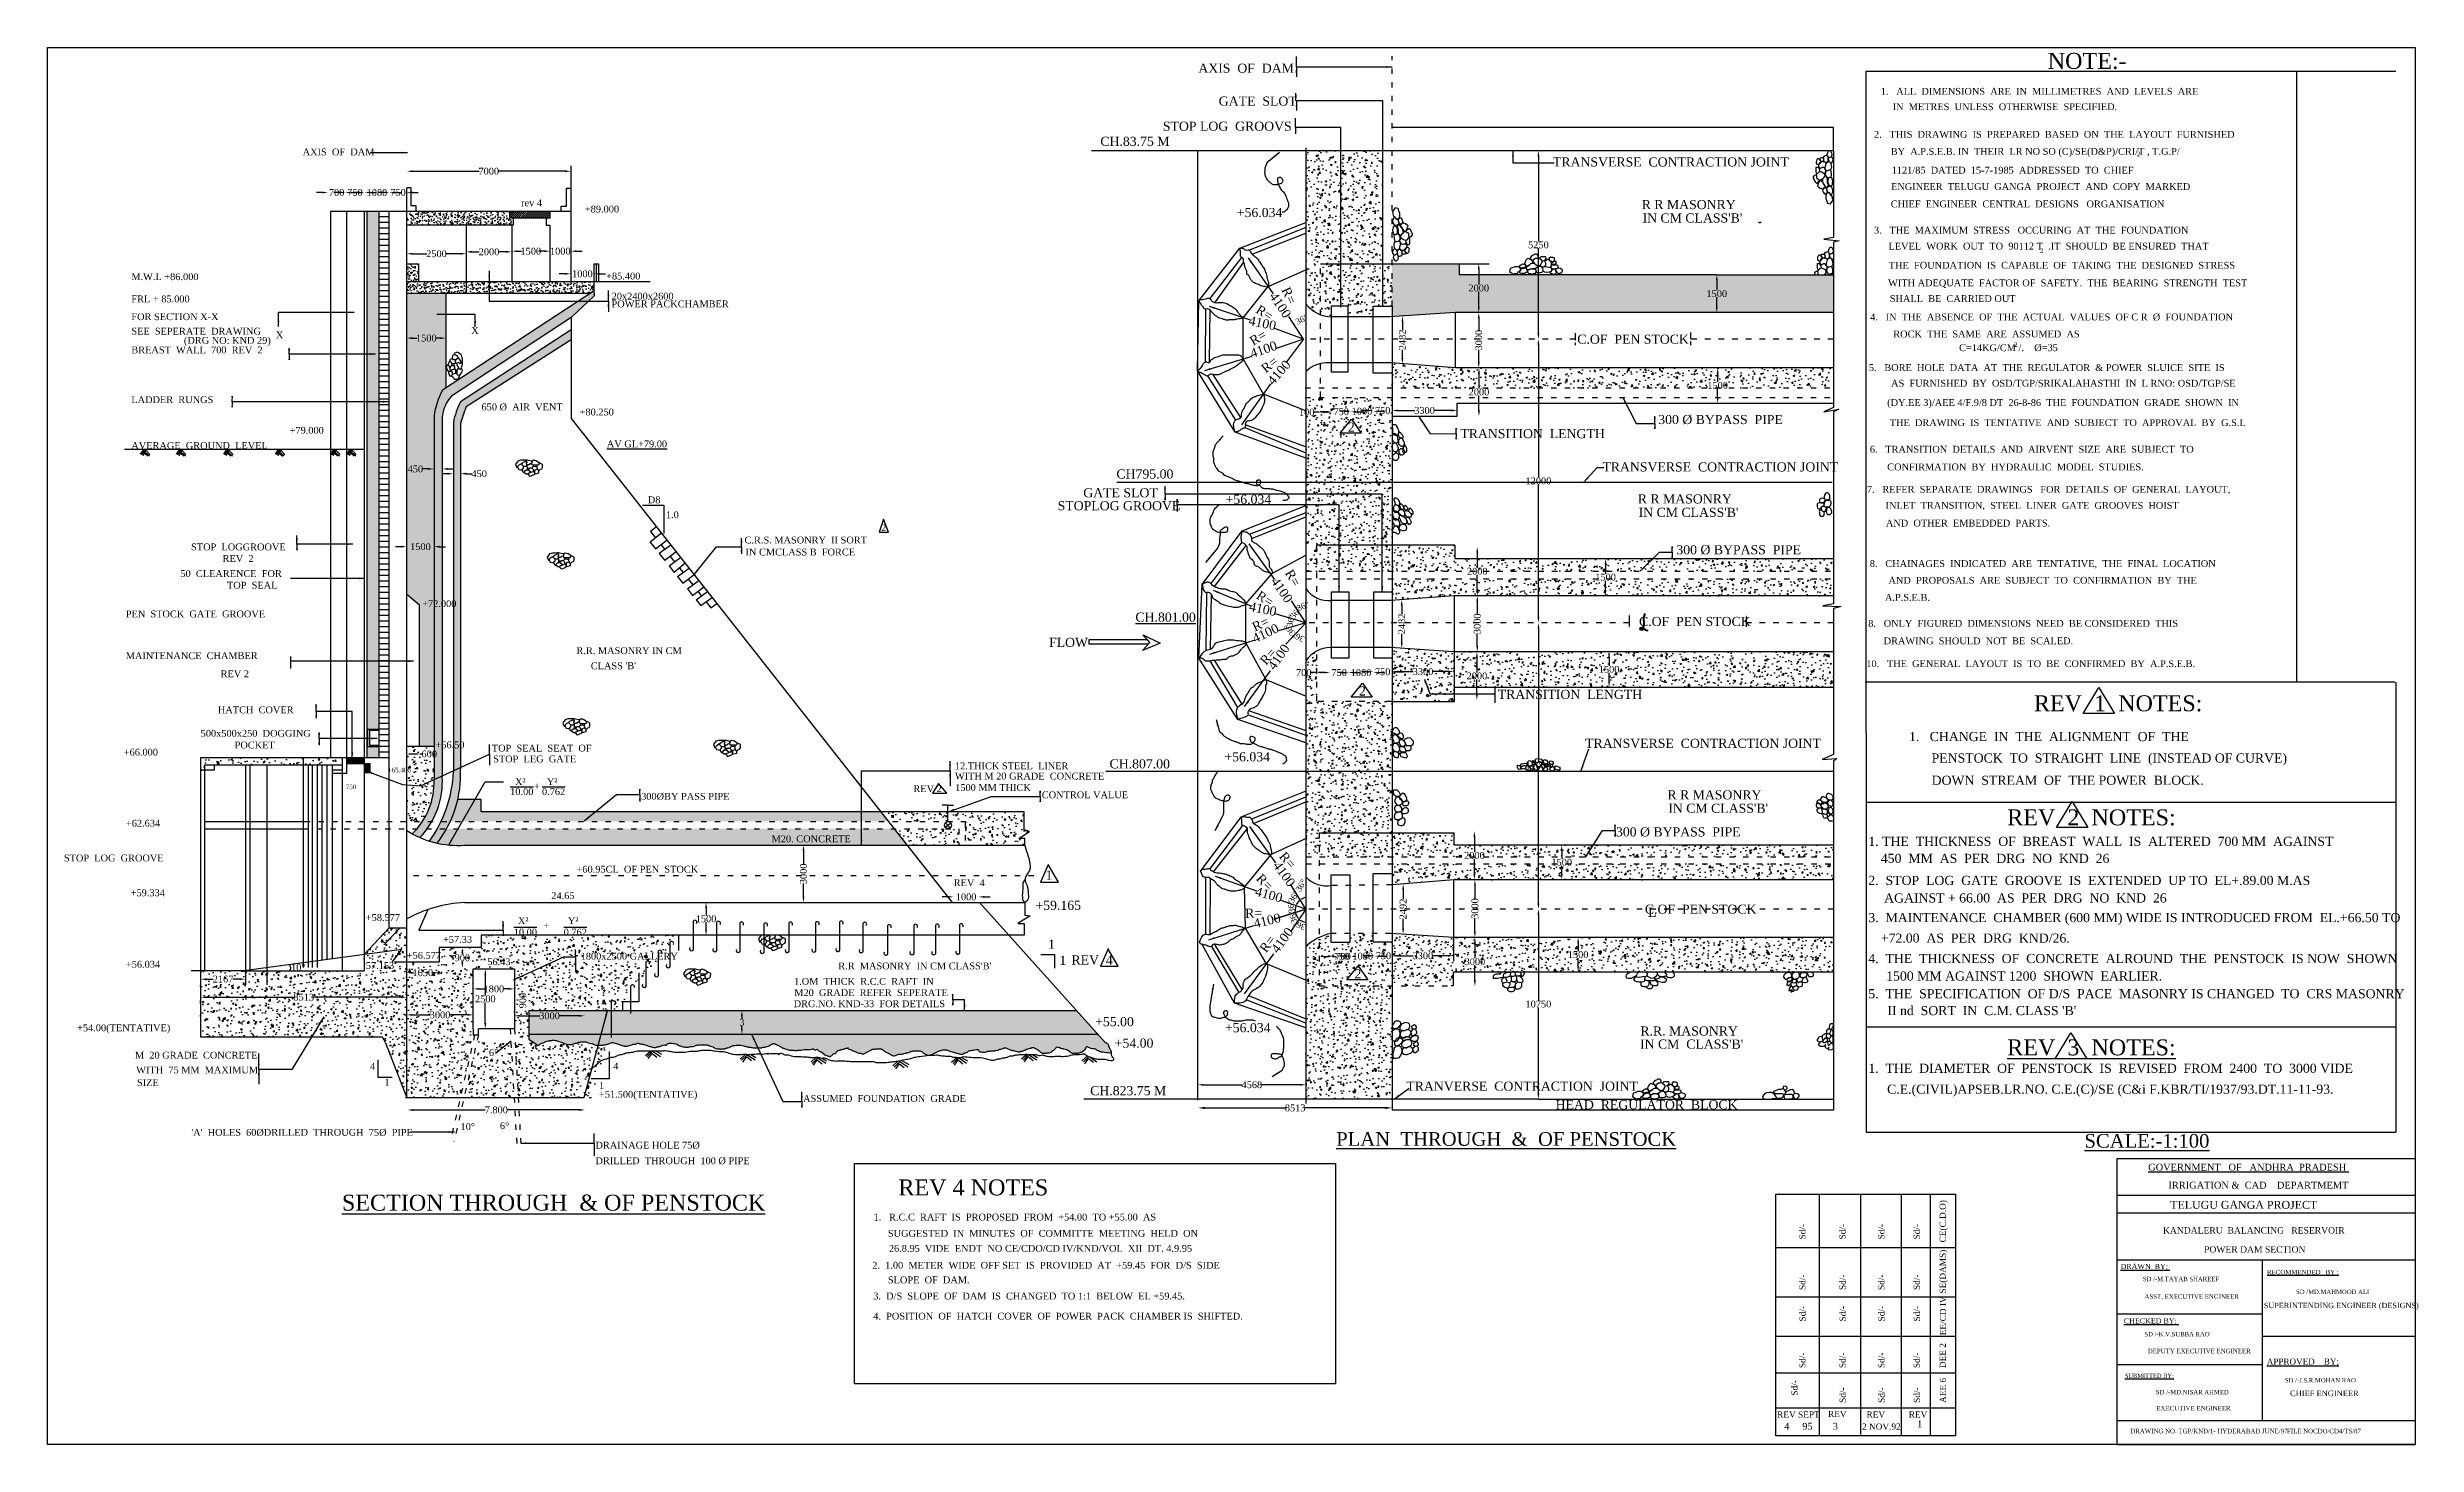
# Model space of a CAD drawing. Header units: millimetres. Extents: x 1776 to 105812, y -926 to 60429.
import ezdxf

# ---------------------------------------------------------------- set-up
doc = ezdxf.new("R2010")
doc.units = ezdxf.units.MM
doc.header["$MEASUREMENT"] = 0
doc.header["$PDMODE"] = 66
doc.header["$PDSIZE"] = 170
doc.linetypes.add('ACAD_ISO03W100', pattern=[30, 12, -18])
for name, color, linetype in [('DIM', 5, 'Continuous'), ('DOT LINE', 3, 'ACAD_ISO03W100'), ('DWG. LINE', 1, 'Continuous'), ('HATCH', 2, 'Continuous'), ('RAILING', 4, 'Continuous'), ('TEXT', 7, 'Continuous')]:
    doc.layers.add(name, color=color, linetype=linetype)
doc.layers.add('TITLE', color=7, linetype='Continuous', lineweight=30)
doc.styles.get("Standard").update_dxf_attribs({"font": 'times.ttf', "height": 300})
doc.dimstyles.get("Standard").update_dxf_attribs({"dimtxt": 300, "dimasz": 250, "dimexe": 0.18, "dimexo": 0.0625, "dimgap": 0.09, "dimtad": 0, "dimtih": 1, "dimtoh": 1, "dimdec": 1, "dimzin": 0, "dimdsep": 46, "dimtxsty": 'Standard', "dimcen": 0.09, "dimse1": 1, "dimse2": 1, "dimclrd": 5, "dimclre": 5, "dimclrt": 4, "dimadec": 0, "dimazin": 0, "dimtfac": 1, "dimtdec": 1, "dimtofl": 0, "dimtmove": 0, "dimatfit": 3, "dimfxl": 0, "dimtolj": 1, "dimtzin": 0, "dimarcsym": 0})
pattern_1 = [(50, (0, 0), (358.6301, -31.376), [37.5, -412.5]), (355, (0, 0), (-69.3757, 376.096), [30, -330]), (100.4514, (29.9, -2.6), (289.2547, 344.7198), [31.87, -350.571]), (46.1842, (0, 100), (533.6205, -82.7595), [56.25, -618.75]), (96.6356, (44.47, 93.1), (467.3314, 487.059), [47.805, -525.8565]), (351.1842, (0, 100), (467.331, 487.0593), [45, -495]), (21, (50, 75), (298.4535, -201.3094), [37.5, -412.5]), (326, (50, 75), (121.6577, 362.575), [30, -330]), (71.4514, (74.87, 58.22), (420.1113, 161.2652), [31.87, -350.571]), (37.5, (0, 0), (6.07993, 166.44693), [0, -326, 0, -335, 0, -331.25]), (7.5, (0, 0), (131.53477, 197.20586), [0, -191, 0, -318.5, 0, -126.25]), (327.5, (-111.5, 0), (266.91122, -11.27744), [0, -125, 0, -390, 0, -517.5]), (317.5, (-161.5, 0), (291.5931, 50.0525), [0, -162.5, 0, -259, 0, -367.5])]
pattern_2 = [(50, (0, 0), (717.2602, -62.752), [75, -825]), (355, (0, 0), (-138.7513, 752.192), [60, -660]), (100.4514, (59.8, -5.2), (578.5094, 689.4395), [63.74, -701.142]), (46.1842, (0, 200), (1067.241, -165.519), [112.5, -1237.5]), (96.6356, (88.9, 186.2), (934.663, 974.118), [95.61, -1051.713]), (351.1842, (0, 200), (934.662, 974.119), [90, -990]), (21, (100, 150), (596.907, -402.619), [75, -825]), (326, (100, 150), (243.3153, 725.15), [60, -660]), (71.4514, (149.74, 116.45), (840.2226, 322.5305), [63.74, -701.142]), (37.5, (0, 0), (12.15986, 332.89385), [0, -652, 0, -670, 0, -662.5]), (7.5, (0, 0), (263.0695, 394.4117), [0, -382, 0, -637, 0, -252.5]), (327.5, (-223, 0), (533.8224, -22.5549), [0, -250, 0, -780, 0, -1035]), (317.5, (-323, 0), (583.1862, 100.105), [0, -325, 0, -518, 0, -735])]

msp = doc.modelspace()

# ---------------------------------------------------------------- texts
at = {"layer": 'TEXT'}
for s, height, p in [('AXIS  OF  DAM', 400, (52316.4, 59314.44)), ('NOTE:-', 700, (89613.35, 59485.13)), ('GATE  SLOT', 400, (53213.05, 57870.34)), ('1.   ALL  DIMENSIONS  ARE  IN  MILLIMETRES  AND  LEVELS  ARE', 300, (82282.11, 58350.91)), ('IN  METRES  UNLESS  OTHERWISE  SPECIFIED.', 300, (82804.71, 57673.45)), ('CH.83.75 M', 400, (48012.68, 56103.96)), ('STOP LOG  GROOVS', 400, (50758.32, 56768.18)), ('2.   THIS  DRAWING  IS  PREPARED  BASED  ON  THE  LAYOUT  FURNISHED', 300, (81985.5, 56459.66)), ('AXIS  OF  DAM', 300, (12987.53, 55688.34)), ('TRANSVERSE  CONTRACTION JOINT', 400, (67887.43, 55198.63)), ('BY  A.P.S.E.B. IN  THEIR  LR NO SO (C)/SE(D&P)/CRI/T , T.G.P/', 300, (82719.97, 55711.63)), ('1121/85  DATED  15-7-1985  ADDRESSED  TO  CHIEF', 300, (82762.14, 54887.4)), ('2', 200, (93528.65, 55648.85)), ('ENGINEER  TELUGU  GANGA  PROJECT  AND  COPY  MARKED', 300, (82733.89, 54167.59)), ('rev 4', 300, (22577.69, 53453.37)), ('+89.000', 300, (25377.91, 53180.31)), ('+56.034', 400, (54003.3, 52977.94)), ('R R MASONRY', 400, (71784.19, 53327.08)), ("IN CM CLASS'B'", 400, (71822.67, 52737.42)), ('CHIEF  ENGINEER  CENTRAL  DESIGNS   ORGANISATION', 300, (82719.77, 53405.45)), ('3.   THE  MAXIMUM  STRESS   OCCURING  AT  THE  FOUNDATION', 300, (81985.3, 52252.77)), ('LEVEL  WORK  OUT  TO  90112 T  .IT  SHOULD  BE ENSURED  THAT', 300, (82620.9, 51550.74)), ('THE  FOUNDATION  IS  CAPABLE  OF  TAKING  THE  DESIGNED  STRESS', 300, (82635.05, 50711.67)), ('2', 200, (89276.44, 51403.62)), ('M.W.L +86.000', 300, (5462.82, 50210.09)), ('+85.400', 300, (26311.59, 50237.66)), ('WITH ADEQUATE  FACTOR OF  SAFETY.  THE  BEARING  STRENGTH  TEST', 300, (82606.8, 49938.08)), ('FRL + 85.000', 300, (5462.82, 49234.94)), ('POWER PACKCHAMBER', 300, (26547.25, 49015.83)), ('20x2400x2600', 300, (26553.41, 49354.62)), ('SHALL  BE  CARRIED OUT', 300, (82677.42, 49250.24)), ('FOR SECTION X-X', 300, (5462.82, 48452.54)), ('SEE  SEPERATE  DRAWING', 300, (5462.82, 47816.58)), ('X', 300, (11808.18, 47654.53)), ('X', 300, (20388.89, 47847.51)), ('4.   IN  THE  ABSENCE  OF  THE  ACTUAL  VALUES  OF C R  %%C  FOUNDATION ', 300, (81815.92, 48441.67)), ('  ROCK  THE  SAME  ARE  ASSUMED  AS', 300, (82606.89, 47693.64)), ('BREAST  WALL  700  REV  2', 300, (5462.82, 46991.91)), ('(DRG NO: KND 29)', 300, (7771.45, 47412.2)), ('C.OF  PEN STOCK', 400, (68954.84, 47414.93, 40)), ('C=14KG/CM /.    %%C=35', 300, (85719.45, 47090.44)), ('2', 200, (88139.11, 47274.1)), ('5.   BORE  HOLE  DATA  AT  THE  REGULATOR  & POWER  SLUICE  SITE  IS', 300, (81759.66, 46218.83)), ('AS  FURNISHED  BY  OSD/TGP/SRIKALAHASTHI  IN  L RNO: OSD/TGP/SE', 300, (82734.23, 45530.62)), ('LADDER  RUNGS', 300, (5462.82, 44808.51)), ('650 %%C  AIR  VENT', 300, (20838.63, 44492.62)), ('(DY.EE 3)/AEE 4/F.9/8 DT  26-8-86  THE  FOUNDATION  GRADE  SHOWN  IN', 300, (82564.78, 44683.27)), ('+79.000', 300, (12412.41, 43464.01)), ('+80.250', 300, (25147.35, 44267.84)), ('2', 400, (58882.37, 43554.72)), ('300 %%C BYPASS  PIPE', 400, (72510.67, 43888.28)), ('THE  DRAWING  IS  TENTATIVE  AND  SUBJECT  TO  APPROVAL  BY  G.S.I.', 300, (82677.78, 43800.35)), ('AVERAGE  GROUND  LEVEL', 300, (5462.82, 42797.91)), ('%%UAV GL+79.00', 300, (26341.33, 42867.25)), ('TRANSITION  LENGTH', 400, (63820.14, 43269.01)), ('6.   TRANSITION  DETAILS  AND  AIRVENT  SIZE  ARE  SUBJECT  TO', 300, (81802.07, 42632.35)), ('CH795.00 ', 400, (48720.08, 41497.12)), ('TRANSVERSE  CONTRACTION JOINT', 400, (70059.41, 41806.61)), ('CONFIRMATION  BY  HYDRAULIC  MODEL  STUDIES.', 300, (82564.78, 41856.09)), ('D8', 300, (28140.96, 40411.9)), ('GATE SLOT', 400, (47263.77, 40671.5)), ('+56.034', 400, (53514.61, 40383.89)), ('R R MASONRY', 400, (71612.11, 40402.6)), ('7.   REFER  SEPARATE  DRAWINGS   FOR  DETAILS  OF  GENERAL  LAYOUT,', 300, (81674.95, 40871.85)), ('1.0', 300, (28936.95, 39754.84)), ('STOPLOG GROOVE', 400, (46138.44, 40103.45)), ("IN CM CLASS'B'", 400, (71650.6, 39812.94)), ('INLET  TRANSITION,  STEEL  LINER  GATE  GROOVES  HOIST', 300, (82494.16, 40166.16)), ('AND  OTHER  EMBEDDED  PARTS.', 300, (82508.29, 39389.9)), ('STOP  LOGGROOVE', 300, (8085.87, 38345.02)), ('C.R.S. MASONRY  II SORT', 300, (32389.6, 38645.98)), ('2', 300, (38388.38, 39185.29)), ('300 %%C BYPASS  PIPE', 400, (73307.69, 38169.09)), ('50  CLEARENCE  FOR ', 300, (7615.8, 37173.15)), ('REV  2', 300, (9469.56, 37834.72)), ('IN CMCLASS B  FORCE', 300, (32433.61, 38118.3)), ('8.   CHAINAGES  INDICATED  ARE  TENTATIVE,  THE  FINAL  LOCATION', 300, (81802.09, 37611.91)), ('TOP  SEAL', 300, (9661.71, 36662.98)), ('A.P.S.E.B.', 300, (82465.93, 36129.96)), ('AND  PROPOSALS  ARE  SUBJECT  TO  CONFIRMATION  BY  THE ', 300, (82621.3, 36877.99)), ('PEN  STOCK  GATE  GROOVE', 300, (5218.52, 35400.7)), ('+72.000', 300, (18234.81, 35854.55)), ('%%UCH.801.00', 400, (49553.32, 35211.04)), ('C.OF  PEN STOCK', 400, (71667.76, 35021.34)), ('FLOW', 400, (45759.12, 34102.2)), ('8.   ONLY  FIGURED  DIMENSIONS  NEED  BE CONSIDERED  THIS', 300, (81731.46, 34986.74)), ('DRAWING  SHOULD  NOT  BE  SCALED.', 300, (82409.46, 34218.2)), ('MAINTENANCE  CHAMBER ', 300, (5218.52, 33565.25)), ('R.R. MASONRY IN CM', 300, (25007.87, 33788.87)), ("CLASS 'B'", 300, (25636.83, 33123.41)), ('10.   THE  GENERAL  LAYOUT  IS  TO  BE  CONFIRMED  BY  A.P.S.E.B.', 300, (81646.75, 33216.12)), ('REV 2', 300, (9384.03, 32770.95)), ('2', 400, (59367.33, 31968.64)), ('HATCH  COVER', 300, (9262.27, 31189.34)), ('TRANSITION  LENGTH', 400, (65462.44, 31818.52)), ('REV  1  NOTES:', 700, (89005.43, 31277.38)), ('500x500x250  DOGGING', 300, (8506.55, 30159.6)), ('1.   CHANGE  IN  THE  ALIGNMENT  OF  THE', 400, (83525.77, 29966.41)), ('+66.000', 300, (5129.67, 29330.38)), ('POCKET', 300, (9996.74, 29644.58)), ('+66.50', 300, (18816.11, 29653.08)), ('TOP  SEAL  SEAT  OF', 300, (21291.46, 29507.15)), ('STOP  LEG  GATE', 300, (21349.88, 29032.88)), ('CH.807.00', 400, (48417.84, 28767.5)), ('+56.034', 400, (53460.9, 29078.6)), ('TRANSVERSE  CONTRACTION JOINT', 400, (69302.83, 29669.32)), ('PENSTOCK  TO  STRAIGHT  LINE  (INSTEAD OF CURVE)', 400, (84515.7, 29024.33)), ('+65.406', 200, (16726.1, 28593.89)), ('X²', 300, (22310.76, 28036.74)), ('+', 300, (23148.19, 27833.64)), ('Y²', 300, (23709.18, 28036.74)), ('WITH M 20 GRADE  CONCRETE', 300, (41626.65, 28280.02)), ('12.THICK STEEL  LINER', 300, (41626.65, 28728.93)), ('DOWN  STREAM  OF  THE POWER  BLOCK.', 400, (84515.7, 28046.91)), ('750', 200, (14880.4, 27856.45)), ('%%O10.00', 300, (22097.28, 27598.04)), ('%%O0.762', 300, (23495.7, 27598.04)), ('300%%CBY PASS PIPE', 300, (27848.94, 27391.28)), ('REV 2', 300, (39806.03, 27724.79)), ('1500 MM THICK', 300, (41638.48, 27777.95)), ('CONTROL VALUE', 300, (45442, 27458.75)), ('R R MASONRY', 400, (72912.96, 27407.75)), ("IN CM CLASS'B'", 400, (72951.45, 26818.09)), ('+62.634', 300, (5224.64, 26209.22)), ('300 %%C BYPASS  PIPE', 400, (70655.18, 25779.77)), ('REV  2  NOTES:', 700, (87833, 26269.49)), ('STOP  LOG  GROOVE', 300, (2499.92, 24684.72)), ('M20. CONCRETE', 300, (33577.5, 25525.61)), ('1. THE  THICKNESS  OF  BREAST  WALL  IS  ALTERED  700 MM  AGAINST', 400, (81735.94, 25363.92)), ('450  MM  AS  PER  DRG  NO  KND  26', 400, (82285.55, 24617.11)), ('+60.95CL  OF PEN  STOCK', 300, (25011.72, 24191.44)), ('1', 400, (45605.11, 23881.27)), ('2.  STOP  LOG  GATE  GROOVE  IS  EXTENDED  UP TO  EL+.89.00 M.AS', 400, (81735.94, 23649.17)), ('+59.334', 300, (5433.47, 23155.77)), ('24.65', 300, (23904.8, 23030.96)), ('REV  4', 300, (41575.77, 23597.81)), ('+59.165', 400, (45162.78, 22555.28)), ('AGAINST + 66.00  AS  PER  DRG  NO  KND  26', 400, (82429.91, 22878.43)), ('+58.577', 300, (15759.36, 22071.42)), ('X²', 300, (22439.14, 21931.79)), ('+', 300, (23547.56, 21719.95)), ('Y²', 300, (24632, 21931.79)), ('C.OF  PEN STOCK', 400, (71925.21, 22386.65)), ('L', 400, (72062.75, 22249.25)), ('3.  MAINTENANCE  CHAMBER (600 MM) WIDE IS INTRODUCED FROM  EL.+66.50 TO', 400, (81735.94, 22017.32)), ('+57.33', 300, (19147.84, 21108.94)), ('%%O10.00', 300, (22255.7, 21431.22)), ('%%O0.762', 300, (24448.56, 21431.22)), ('1', 400, (45718.85, 20850.42)), ('+72.00  AS  PER  DRG  KND/26.', 400, (82285.55, 21116.12)), ('+56.034', 300, (5223.91, 20017.29)), ('10%%D', 300, (12474.53, 19883.26)), ('57.153', 300, (15759.36, 19964.28)), ('+56.577', 300, (17556.3, 20408.01)), ('56.43', 300, (21092.22, 20131.22)), ('1800x2500 GALLERY', 300, (25192.47, 20370.12)), ("R.R  MASONRY  IN CM CLASS'B'", 300, (36507.01, 19943.32)), ('1', 400, (46214.77, 20140.14)), ('REV  4', 400, (46743.74, 20156.66)), ('2', 400, (59175.57, 19553.99)), ('4.  THE  THICKNESS  OF  CONCRETE  ALROUND  THE  PENSTOCK  IS NOW  SHOWN', 400, (81735.94, 20220.22)), ('1500 MM AGAINST 1200  SHOWN  EARLIER.', 400, (82519.99, 19451.35)), ('M20  GRADE  REFER  SEPERATE', 300, (34574.63, 18770.46)), ('1.OM  THICK  R.C.C  RAFT  IN', 300, (34561.25, 19264.49)), ('5.  THE  SPECIFICATION  OF D/S  PACE  MASONRY IS CHANGED  TO  CRS MASONRY', 400, (81735.94, 18674.91)), ('DRG.NO. KND-33  FOR DETAILS', 300, (34546.58, 18283.13)), ('+55.00', 400, (47785.16, 17447.68)), ("II nd  SORT  IN  C.M. CLASS 'B'", 400, (82573.95, 17933.5)), ('+54.00(TENTATIVE)', 300, (3079.57, 17227.13)), ('+54.00', 400, (48644.75, 16506.14)), ('+56.034', 400, (53485.24, 17183.62)), ("IN CM  CLASS'B'", 400, (71710.61, 16461.72)), ('R.R. MASONRY', 400, (71725.38, 17037.32)), ('%%UREV  3  NOTES:', 700, (87833, 16168.22)), ('M  20 GRADE  CONCRETE', 300, (5622.68, 16025.06)), ('WITH  75 MM  MAXIMUM', 300, (5677.11, 15377.17)), ('4', 300, (15943.98, 15534.51)), ('6%%D', 300, (21164.96, 16141.46)), ('4', 300, (26624.65, 15547.42)), ('1.  THE  DIAMETER  OF  PENSTOCK  IS  REVISED  FROM  2400  TO  3000 VIDE', 400, (81735.94, 15398.72)), ('SIZE', 300, (5708.77, 14818.32)), ('1', 300, (16572.26, 14833.84)), ('+51.500(TENTATIVE)', 300, (25996.85, 14308.44)), ('1', 300, (25996.85, 14692.68)), ('CH.823.75 M', 400, (47566.35, 14415.07)), ('TRANVERSE  CONTRACTION  JOINT', 400, (61448.26, 14615.38)), ('C.E.(CIVIL)APSEB.LR.NO. C.E.(C)/SE (C&i F.KBR/TI/1937/93.DT.11-11-93.', 400, (82560.73, 14481.82)), ('ASSUMED  FOUNDATION  GRADE', 300, (34960.08, 14122.64)), ('HEAD  REGULATOR  BLOCK', 400, (68005.08, 13799.78)), ("'A'  HOLES  60%%CDRILLED  THROUGH  75%%C  PIPE", 300, (8097.24, 12634.81)), ('10%%D', 300, (19917.69, 12887.97)), ('6%%D', 300, (21647.16, 12927.93)), ('%%USCALE:-1:100', 600, (91226.19, 12114.39)), ('DRAINAGE HOLE 75%%C', 300, (25842.92, 12073.68)), ('DRILLED  THROUGH  100 %%C PIPE', 300, (25842.92, 11388.63)), ('REV 4 NOTES', 700, (39145.35, 10018.71)), ('1.   R.C.C  RAFT  IS  PROPOSED  FROM  +54.00  TO +55.00  AS', 300, (38054.57, 8914.77)), ('SUGGESTED  IN  MINUTES  OF  COMMITTE  MEETING  HELD  ON', 300, (38683.86, 8199.97)), ('26.8.95  VIDE  ENDT  NO CE/CDO/CD IV/KND/VOL  XII  DT. 4.9.95', 300, (38725.82, 7541.04)), ('2.  1.00  METER  WIDE  OFF SET  IS  PROVIDED  AT  +59.45  FOR  D/S  SIDE', 300, (37998.74, 6800.35)), ('SLOPE  OF  DAM.', 300, (38684.18, 6156.84)), ('3.  D/S  SLOPE  OF  DAM  IS  CHANGED  TO 1:1  BELOW  EL +59.45.', 300, (38040.7, 5447.98)), ('4.  POSITION  OF  HATCH  COVER  OF  POWER  PACK  CHAMBER IS  SHIFTED.', 300, (38040.9, 4564.85)), ('REV SEPT', 270, (77732.07, 260.94)), ('4     95', 300, (78041, -269.01)), ('REV ', 270, (79966.75, 285.6)), ('3', 300, (80174.77, -269.01)), ('2 NOV.92', 270, (81459.96, -269.01)), ('REV ', 270, (81656.55, 260.94)), ('REV ', 270, (83512.26, 260.94)), ('1', 300, (83881.7, -162.25))]:
    msp.add_text(s, height=height, dxfattribs=at).set_placement(p)
for s, height, rotation, p in [('R=', 400, 294.4887327, (55959.68, 49787.98)), ('R=', 400, 327.0619369, (54800.97, 48809.68)), ('4100', 400, 303.8317128, (55415.15, 49502.41)), ('4100', 400, 348.4077084, (54501.18, 48247.22)), ('R=', 400, 30.4800045, (54719.19, 47322.25)), ('36%%D', 260, 25.0359445, (56663.34, 48244.82)), ('4100', 400, 18.7682121, (54670.24, 46784.17)), ('R=', 400, 38.5966552, (55276.22, 46107.28)), ('4100', 400, 48.8213369, (55606.92, 45568.12)), ('R=', 400, 300.5159074, (56106.17, 37351.83)), ('R=', 400, 327.0619369, (54819.41, 36258.7)), ('4100', 400, 304.4534968, (55479.34, 36987.52)), ('4100', 400, 348.4077084, (54519.62, 35696.23)), ('36%%D', 260, 78.1455069, (56445.64, 34956.35)), ('36%%D', 260, 48.2191349, (56506.76, 35301.25)), ('36%%D', 260, 25.0359445, (56712.04, 35659.57)), ('R=', 400, 24.9274815, (54795.99, 34770.87)), ('4100', 400, 25.5589722, (54805.55, 34263.97)), ('36%%D', 260, 125.9294602, (56591.88, 34714.91)), ('36%%D', 260, 153.42417, (57006.44, 34533.18)), ('R=', 400, 48.9634721, (55289.07, 33271.61)), ('4100', 400, 55.4235514, (55662.4, 33053.41)), ('R=', 400, 310.5056824, (55839.99, 24892.23)), ('R=', 400, 314.2798808, (54826.24, 23902.72)), ('4100', 400, 305.908887, (55572.6, 24507.73)), ('4100', 400, 344.8265634, (54778.73, 23189.95)), ('36%%D', 260, 97.7294049, (56555.38, 22435.84)), ('36%%D', 260, 58.4953018, (56473.12, 22821.93)), ('36%%D', 260, 58.4953018, (56789.28, 23325.54)), ('R=', 400, 2.0514916, (54379.03, 22200.99)), ('4100', 400, 13.5848336, (54794.6, 21748.54)), ('36%%D', 260, 105.8409061, (56669.24, 22009.43)), ('36%%D', 260, 156.2228375, (57057.11, 21890)), ('R=', 400, 53.8000861, (55294.2, 20641.28)), ('4100', 400, 53.8000861, (55802.1, 20615.48)), ('900', 300, 90, (22800.1, 18230.86)), ('CE(C.D.O)', 270, 90, (85140.11, 7954.35)), ('Sd/-', 270, 90, (78972.93, 8084.21)), ('Sd/-', 270, 90, (80734.98, 8084.21)), ('Sd/-', 270, 90, (82440.8, 8084.21)), ('Sd/-', 270, 90, (83996.65, 8084.21)), ('SE(DAMS)', 270, 90, (85140.11, 5707.45)), ('Sd/-', 270, 90, (78972.93, 5862.22)), ('Sd/-', 270, 90, (80734.98, 5862.22)), ('Sd/-', 270, 90, (82440.8, 5862.22)), ('Sd/-', 270, 90, (83996.65, 5862.22)), ('EE/CD IV', 270, 90, (85148.38, 3875.89)), ('Sd/-', 270, 90, (78981.19, 4481.37)), ('Sd/-', 270, 90, (80743.25, 4481.37)), ('Sd/-', 270, 90, (82449.06, 4481.37)), ('Sd/-', 270, 90, (84004.92, 4481.37)), ('DEE 2', 270, 90, (85140.11, 2433.59)), ('Sd/-', 270, 90, (78972.93, 2433.59)), ('Sd/-', 270, 90, (80734.98, 2433.59)), ('Sd/-', 270, 90, (82440.8, 2433.59)), ('Sd/-', 270, 90, (83996.65, 2433.59)), ('Sd/-', 270, 90, (78628.18, 1226.71)), ('Sd/-', 270, 90, (80742.69, 905.5)), ('Sd/-', 270, 90, (82448.5, 905.5)), ('Sd/-', 270, 90, (84004.36, 905.5)), ('AEE 6', 270, 90, (85147.82, 905.5))]:
    msp.add_text(s, height=height, rotation=rotation, dxfattribs=at).set_placement(p)
at = {"layer": 'TITLE'}
for s, height, p in [('%%UPLAN  THROUGH  &  OF PENSTOCK', 600, (58369.77, 12195.04)), ('%%USECTION THROUGH  & OF PENSTOCK', 700, (14709.78, 9349.08))]:
    msp.add_text(s, height=height, dxfattribs=at).set_placement(p)
at = {"layer": 'TITLE', "lineweight": 30}
for s, height, p in [('%%UGOVERNMENT   OF   ANDHRA  PRADESH ', 301.2491, (94026.12, 11107)), ('IRRIGATION &  CAD    DEPARTMEMT ', 301.2491, (94915.07, 10316.96)), ('TELUGU GANGA PROJECT', 346.5434, (94993.45, 9430.12)), ('KANDALERU  BALANCING   RESERVOIR', 279.2104, (94673.51, 8344.53)), ('POWER DAM SECTION', 279.2104, (96479.91, 7505.83)), ('%%UDRAWN  BY; ', 228.8273, (92815.21, 6783.46)), ('SD /-M.TAYAB SHAREEF', 191.6896, (93793.64, 6250.37)), ('%%URECOMMENDED   BY :', 196.3746, (99243.89, 6552.41)), ('ASST. EXECUTIVE ENGINEER', 196.6487, (93864.39, 5477.63)), ('SUPERINTENDING ENGINEER (DESIGNS)', 234.3048, (99104.42, 5066.58)), ('SD /MD.MAHMOOD ALI', 191.6896, (100518.27, 5685.61)), ('%%UCHECKED BY: ', 228.8273, (92959.4, 4392.65)), ('SD /-K.V.SUBBA RAO', 191.6896, (93859.7, 3829.86)), ('DEPUTY EXECUTIVE ENGINEER', 196.6487, (94008.57, 3086.82)), ('%%USUBMITTED BY;', 184.8231, (92996.97, 2004.7)), ('%%UAPPROVED    BY;', 264.0315, (99233.4, 2588.24)), ('SD /-MD.NISAR AHMED', 191.6896, (94365.99, 1283.99)), ('SD /-J.S.R.MOHAN RAO', 191.6896, (100029.5, 1803.14)), ('CHIEF ENGINEER', 245.1546, (100255.92, 1202.47)), ('EXECUTIVE ENGINEER', 196.6487, (94381.55, 579.2)), ('DRAWING NO. TGP/KND/1- HYDERABAD JUNE/97', 196.6487, (93242.54, -428.25)), ('FILE NOCDO/CD4/TS/87', 196.6487, (100122.79, -428.25))]:
    msp.add_text(s, height=height, dxfattribs=at).set_placement(p)

# ---------------------------------------------------------------- blocks, each defined once
blk = doc.blocks.new('*D2')
at = {"layer": 'Defpoints', "color": 0}
for p in [(52311, 14238), (60824, 14238), (60824, 13859)]:
    blk.add_point(p, dxfattribs=at)
at = {"layer": 'DIM', "color": 5, "lineweight": -2}
for p, q in [((52611, 13859), (56157, 13859)), ((60524, 13859), (56979, 13859))]:
    blk.add_line(p, q, dxfattribs=at)
at = {"layer": 'DIM', "color": 5}
for points in [[(52611, 13909), (52611, 13809), (52311, 13859)], [(60524, 13909), (60524, 13809), (60824, 13859)]]:
    blk.add_solid(points, dxfattribs=at)
at = {"layer": 'DIM', "color": 4, "insert": (56568, 13859), "char_height": 300, "attachment_point": 5}
blk.add_mtext('\\A1;8513', dxfattribs=at)
blk = doc.blocks.new('*D3')
at = {"layer": 'Defpoints', "color": 0}
for p in [(17556, 38504), (18755, 38504), (18755, 38504)]:
    blk.add_point(p, dxfattribs=at)
at = {"layer": 'DIM', "color": 5, "lineweight": -2}
for p, q in [((17306, 38504), (17056, 38504)), ((19005, 38504), (19255, 38504))]:
    blk.add_line(p, q, dxfattribs=at)
at = {"layer": 'DIM', "color": 5}
for points in [[(17306, 38546), (17306, 38463), (17556, 38504)], [(19005, 38546), (19005, 38463), (18755, 38504)]]:
    blk.add_solid(points, dxfattribs=at)
at = {"layer": 'DIM', "color": 4, "insert": (18155, 38504), "char_height": 300, "attachment_point": 5}
blk.add_mtext('\\A1;1500', dxfattribs=at)
blk = doc.blocks.new('*D4')
at = {"layer": 'Defpoints', "color": 0}
for p in [(18755, 41917), (18755, 41917), (19117, 41917)]:
    blk.add_point(p, dxfattribs=at)
at = {"layer": 'DIM', "color": 5, "lineweight": -2}
for p, q in [((18505, 41917), (18255, 41917)), ((19367, 41917), (19617, 41917))]:
    blk.add_line(p, q, dxfattribs=at)
at = {"layer": 'DIM', "color": 5}
for points in [[(18505, 41959), (18505, 41875), (18755, 41917)], [(19367, 41959), (19367, 41875), (19117, 41917)]]:
    blk.add_solid(points, dxfattribs=at)
at = {"layer": 'DIM', "color": 4, "insert": (17934, 41917), "char_height": 300, "attachment_point": 5}
blk.add_mtext('\\A1;450', dxfattribs=at)
blk = doc.blocks.new('*D5')
at = {"layer": 'Defpoints', "color": 0}
for p in [(19605, 41708), (19915, 41708), (19915, 41708)]:
    blk.add_point(p, dxfattribs=at)
at = {"layer": 'DIM', "color": 5, "lineweight": -2}
for p, q in [((19355, 41708), (19105, 41708)), ((20165, 41708), (20415, 41708))]:
    blk.add_line(p, q, dxfattribs=at)
at = {"layer": 'DIM', "color": 5}
for points in [[(19355, 41750), (19355, 41667), (19605, 41708)], [(20165, 41750), (20165, 41667), (19915, 41708)]]:
    blk.add_solid(points, dxfattribs=at)
at = {"layer": 'DIM', "color": 4, "insert": (20736, 41708), "char_height": 300, "attachment_point": 5}
blk.add_mtext('\\A1;450', dxfattribs=at)
blk = doc.blocks.new('*D6')
at = {"layer": 'Defpoints', "color": 0}
for p in [(17556, 47662), (19273, 47662), (19273, 47662)]:
    blk.add_point(p, dxfattribs=at)
at = {"layer": 'DIM', "color": 5, "lineweight": -2}
for p, q in [((17806, 47662), (18006, 47662)), ((19023, 47662), (18824, 47662))]:
    blk.add_line(p, q, dxfattribs=at)
at = {"layer": 'DIM', "color": 5}
for points in [[(17806, 47704), (17806, 47620), (17556, 47662)], [(19023, 47704), (19023, 47620), (19273, 47662)]]:
    blk.add_solid(points, dxfattribs=at)
at = {"layer": 'DIM', "color": 4, "insert": (18415, 47662), "char_height": 300, "attachment_point": 5}
blk.add_mtext('\\A1;1500', dxfattribs=at)
blk = doc.blocks.new('*D7')
at = {"layer": 'Defpoints', "color": 0}
for p in [(17556, 51256), (20167, 51367), (20167, 51256)]:
    blk.add_point(p, dxfattribs=at)
at = {"layer": 'DIM', "color": 5, "lineweight": -2}
for p, q in [((17806, 51367), (18431, 51367)), ((19917, 51367), (19292, 51367))]:
    blk.add_line(p, q, dxfattribs=at)
at = {"layer": 'DIM', "color": 5}
for points in [[(17806, 51409), (17806, 51326), (17556, 51367)], [(19917, 51409), (19917, 51326), (20167, 51367)]]:
    blk.add_solid(points, dxfattribs=at)
at = {"layer": 'DIM', "color": 4, "insert": (18862, 51367), "char_height": 300, "attachment_point": 5}
blk.add_mtext('\\A1;2500', dxfattribs=at)
blk = doc.blocks.new('*D8')
at = {"layer": 'Defpoints', "color": 0}
for p in [(20167, 51367), (22168, 51450), (22168, 51367)]:
    blk.add_point(p, dxfattribs=at)
at = {"layer": 'DIM', "color": 5, "lineweight": -2}
for p, q in [((20417, 51450), (20737, 51450)), ((21918, 51450), (21598, 51450))]:
    blk.add_line(p, q, dxfattribs=at)
at = {"layer": 'DIM', "color": 5}
for points in [[(20417, 51492), (20417, 51408), (20167, 51450)], [(21918, 51492), (21918, 51408), (22168, 51450)]]:
    blk.add_solid(points, dxfattribs=at)
at = {"layer": 'DIM', "color": 4, "insert": (21168, 51450), "char_height": 300, "attachment_point": 5}
blk.add_mtext('\\A1;2000', dxfattribs=at)
blk = doc.blocks.new('*D9')
at = {"layer": 'Defpoints', "color": 0}
for p in [(22168, 51450), (23840, 51479), (23840, 51450)]:
    blk.add_point(p, dxfattribs=at)
at = {"layer": 'DIM', "color": 5, "lineweight": -2}
for p, q in [((22418, 51479), (22595, 51479)), ((23590, 51479), (23413, 51479))]:
    blk.add_line(p, q, dxfattribs=at)
at = {"layer": 'DIM', "color": 5}
for points in [[(22418, 51521), (22418, 51438), (22168, 51479)], [(23590, 51521), (23590, 51438), (23840, 51479)]]:
    blk.add_solid(points, dxfattribs=at)
at = {"layer": 'DIM', "color": 4, "insert": (23004, 51479), "char_height": 300, "attachment_point": 5}
blk.add_mtext('\\A1;1500', dxfattribs=at)
blk = doc.blocks.new('*D10')
at = {"layer": 'Defpoints', "color": 0}
for p in [(23840, 51479), (24756, 51479), (24756, 51479)]:
    blk.add_point(p, dxfattribs=at)
at = {"layer": 'DIM', "color": 5, "lineweight": -2}
for p, q in [((23590, 51479), (23340, 51479)), ((25006, 51479), (25256, 51479))]:
    blk.add_line(p, q, dxfattribs=at)
at = {"layer": 'DIM', "color": 5}
for points in [[(23590, 51521), (23590, 51438), (23840, 51479)], [(25006, 51521), (25006, 51438), (24756, 51479)]]:
    blk.add_solid(points, dxfattribs=at)
at = {"layer": 'DIM', "color": 4, "insert": (24298, 51479), "char_height": 300, "attachment_point": 5}
blk.add_mtext('\\A1;1000', dxfattribs=at)
blk = doc.blocks.new('*D11')
at = {"layer": 'Defpoints', "color": 0}
for p in [(24756, 50485), (25782, 50485), (25782, 50485)]:
    blk.add_point(p, dxfattribs=at)
at = {"layer": 'DIM', "color": 5, "lineweight": -2}
for p, q in [((24506, 50485), (24256, 50485)), ((26032, 50485), (26282, 50485))]:
    blk.add_line(p, q, dxfattribs=at)
at = {"layer": 'DIM', "color": 5}
for points in [[(24506, 50527), (24506, 50444), (24756, 50485)], [(26032, 50527), (26032, 50444), (25782, 50485)]]:
    blk.add_solid(points, dxfattribs=at)
at = {"layer": 'DIM', "color": 4, "insert": (25269, 50485), "char_height": 300, "attachment_point": 5}
blk.add_mtext('\\A1;1000', dxfattribs=at)
blk = doc.blocks.new('*D12')
at = {"layer": 'Defpoints', "color": 0}
for p in [(17560, 54990), (24756, 54990), (24756, 54990)]:
    blk.add_point(p, dxfattribs=at)
at = {"layer": 'DIM', "color": 5, "lineweight": -2}
for p, q in [((17810, 54990), (20731, 54990)), ((24506, 54990), (21585, 54990))]:
    blk.add_line(p, q, dxfattribs=at)
at = {"layer": 'DIM', "color": 5}
for points in [[(17810, 55031), (17810, 54948), (17560, 54990)], [(24506, 55031), (24506, 54948), (24756, 54990)]]:
    blk.add_solid(points, dxfattribs=at)
at = {"layer": 'DIM', "color": 4, "insert": (21158, 54990), "char_height": 300, "attachment_point": 5}
blk.add_mtext('\\A1;7000', dxfattribs=at)
blk = doc.blocks.new('*D13')
at = {"layer": 'Defpoints', "color": 0}
for p in [(16791, 54084), (16791, 54061), (17556, 54084)]:
    blk.add_point(p, dxfattribs=at)
at = {"layer": 'DIM', "color": 5, "lineweight": -2}
for p, q in [((16541, 54061), (16291, 54061)), ((17806, 54061), (18056, 54061))]:
    blk.add_line(p, q, dxfattribs=at)
at = {"layer": 'DIM', "color": 5}
for points in [[(16541, 54103), (16541, 54019), (16791, 54061)], [(17806, 54103), (17806, 54019), (17556, 54061)]]:
    blk.add_solid(points, dxfattribs=at)
at = {"layer": 'DIM', "color": 4, "insert": (17174, 54061), "char_height": 300, "attachment_point": 5}
blk.add_mtext('\\A1;750', dxfattribs=at)
blk = doc.blocks.new('*D14')
at = {"layer": 'Defpoints', "color": 0}
for p in [(15703, 54061), (15703, 54051), (16791, 54061)]:
    blk.add_point(p, dxfattribs=at)
at = {"layer": 'DIM', "color": 5, "lineweight": -2}
for p, q in [((15453, 54051), (15203, 54051)), ((17041, 54051), (17291, 54051))]:
    blk.add_line(p, q, dxfattribs=at)
at = {"layer": 'DIM', "color": 5}
for points in [[(15453, 54093), (15453, 54009), (15703, 54051)], [(17041, 54093), (17041, 54009), (16791, 54051)]]:
    blk.add_solid(points, dxfattribs=at)
at = {"layer": 'DIM', "color": 4, "insert": (16247, 54051), "char_height": 300, "attachment_point": 5}
blk.add_mtext('\\A1;1080', dxfattribs=at)
blk = doc.blocks.new('*D15')
at = {"layer": 'Defpoints', "color": 0}
for p in [(14856, 54059), (14856, 54051), (15703, 54051)]:
    blk.add_point(p, dxfattribs=at)
at = {"layer": 'DIM', "color": 5, "lineweight": -2}
for p, q in [((14606, 54059), (14356, 54059)), ((15953, 54059), (16203, 54059))]:
    blk.add_line(p, q, dxfattribs=at)
at = {"layer": 'DIM', "color": 5}
for points in [[(14606, 54101), (14606, 54018), (14856, 54059)], [(15953, 54101), (15953, 54018), (15703, 54059)]]:
    blk.add_solid(points, dxfattribs=at)
at = {"layer": 'DIM', "color": 4, "insert": (15280, 54059), "char_height": 300, "attachment_point": 5}
blk.add_mtext('\\A1;750', dxfattribs=at)
blk = doc.blocks.new('*D16')
at = {"layer": 'Defpoints', "color": 0}
for p in [(14095, 54055), (14095, 54051), (14856, 54051)]:
    blk.add_point(p, dxfattribs=at)
at = {"layer": 'DIM', "color": 5, "lineweight": -2}
for p, q in [((13845, 54055), (13595, 54055)), ((15106, 54055), (15356, 54055))]:
    blk.add_line(p, q, dxfattribs=at)
at = {"layer": 'DIM', "color": 5}
for points in [[(13845, 54097), (13845, 54013), (14095, 54055)], [(15106, 54097), (15106, 54013), (14856, 54055)]]:
    blk.add_solid(points, dxfattribs=at)
at = {"layer": 'DIM', "color": 4, "insert": (14476, 54055), "char_height": 300, "attachment_point": 5}
blk.add_mtext('\\A1;700', dxfattribs=at)
blk = doc.blocks.new('*D17')
at = {"layer": 'Defpoints', "color": 0}
for p in [(17556, 29423), (18130, 29423), (18130, 29402)]:
    blk.add_point(p, dxfattribs=at)
at = {"layer": 'DIM', "color": 5, "lineweight": -2}
for p, q in [((17656, 29401), (18030, 29402)), ((18130, 29402), (18230, 29402))]:
    blk.add_line(p, q, dxfattribs=at)
at = {"layer": 'DIM', "color": 5}
for points in [[(17656, 29418), (17656, 29385), (17556, 29401)], [(18030, 29418), (18030, 29385), (18130, 29402)]]:
    blk.add_solid(points, dxfattribs=at)
at = {"layer": 'DIM', "color": 4, "insert": (18545, 29402), "char_height": 300, "attachment_point": 5}
blk.add_mtext('\\A1;600', dxfattribs=at)
blk = doc.blocks.new('*D18')
at = {"layer": 'Defpoints', "color": 0}
for p in [(8505, 19514), (10473, 19514), (10473, 19514)]:
    blk.add_point(p, dxfattribs=at)
at = {"layer": 'DIM', "color": 5, "lineweight": -2}
for p, q in [((8755, 19514), (9060, 19514)), ((10223, 19514), (9917, 19514))]:
    blk.add_line(p, q, dxfattribs=at)
at = {"layer": 'DIM', "color": 5}
for points in [[(8755, 19555), (8755, 19472), (8505, 19514)], [(10223, 19555), (10223, 19472), (10473, 19514)]]:
    blk.add_solid(points, dxfattribs=at)
at = {"layer": 'DIM', "color": 4, "insert": (9489, 19514), "char_height": 300, "attachment_point": 5}
blk.add_mtext('\\A1;2167', dxfattribs=at)
blk = doc.blocks.new('*D19')
at = {"layer": 'Defpoints', "color": 0}
for p in [(8505, 18578), (17556, 18719), (17556, 18578)]:
    blk.add_point(p, dxfattribs=at)
at = {"layer": 'DIM', "color": 5, "lineweight": -2}
for p, q in [((8755, 18718), (12619, 18719)), ((17306, 18719), (13442, 18719))]:
    blk.add_line(p, q, dxfattribs=at)
at = {"layer": 'DIM', "color": 5}
for points in [[(8755, 18760), (8755, 18677), (8505, 18718)], [(17306, 18760), (17306, 18677), (17556, 18719)]]:
    blk.add_solid(points, dxfattribs=at)
at = {"layer": 'DIM', "color": 4, "insert": (13031, 18719), "char_height": 300, "attachment_point": 5}
blk.add_mtext('\\A1;8513', dxfattribs=at)
blk = doc.blocks.new('*D20')
at = {"layer": 'Defpoints', "color": 0}
for p in [(20002, 20905), (19997, 19996), (20002, 19996)]:
    blk.add_point(p, dxfattribs=at)
at = {"layer": 'DIM', "color": 5, "lineweight": -2}
for p, q in [((19997, 20655), (19997, 20604)), ((19997, 20246), (19997, 20298))]:
    blk.add_line(p, q, dxfattribs=at)
at = {"layer": 'DIM', "color": 5}
for points in [[(19955, 20655), (20038, 20655), (19997, 20905)], [(19955, 20246), (20038, 20246), (19997, 19996)]]:
    blk.add_solid(points, dxfattribs=at)
at = {"layer": 'DIM', "color": 4, "insert": (19997, 20451), "char_height": 300, "attachment_point": 5}
blk.add_mtext('\\A1;900', dxfattribs=at)
blk = doc.blocks.new('*D21')
at = {"layer": 'Defpoints', "color": 0}
for p in [(18965, 19794), (17556, 19741), (18965, 19742)]:
    blk.add_point(p, dxfattribs=at)
at = {"layer": 'DIM', "color": 5, "lineweight": -2}
for p, q in [((17806, 19794), (17852, 19794)), ((18715, 19794), (18670, 19794))]:
    blk.add_line(p, q, dxfattribs=at)
at = {"layer": 'DIM', "color": 5}
for points in [[(17806, 19836), (17806, 19752), (17556, 19794)], [(18715, 19836), (18715, 19752), (18965, 19794)]]:
    blk.add_solid(points, dxfattribs=at)
at = {"layer": 'DIM', "color": 4, "insert": (18261, 19794), "char_height": 300, "attachment_point": 5}
blk.add_mtext('\\A1;1650', dxfattribs=at)
blk = doc.blocks.new('*D22')
at = {"layer": 'Defpoints', "color": 0}
for p in [(17556, 17944), (20477, 17944), (20477, 17944)]:
    blk.add_point(p, dxfattribs=at)
at = {"layer": 'DIM', "color": 5, "lineweight": -2}
for p, q in [((17806, 17944), (18591, 17944)), ((20227, 17944), (19443, 17944))]:
    blk.add_line(p, q, dxfattribs=at)
at = {"layer": 'DIM', "color": 5}
for points in [[(17806, 17985), (17806, 17902), (17556, 17944)], [(20227, 17985), (20227, 17902), (20477, 17944)]]:
    blk.add_solid(points, dxfattribs=at)
at = {"layer": 'DIM', "color": 4, "insert": (19017, 17944), "char_height": 300, "attachment_point": 5}
blk.add_mtext('\\A1;3000', dxfattribs=at)
blk = doc.blocks.new('*D23')
at = {"layer": 'Defpoints', "color": 0}
for p in [(20799, 19960), (20799, 17331), (21006, 17331)]:
    blk.add_point(p, dxfattribs=at)
at = {"layer": 'DIM', "color": 5, "lineweight": -2}
for p, q in [((21006, 19710), (21006, 18798)), ((21006, 17581), (21006, 18493))]:
    blk.add_line(p, q, dxfattribs=at)
at = {"layer": 'DIM', "color": 5}
for points in [[(20965, 19710), (21048, 19710), (21006, 19960)], [(20965, 17581), (21048, 17581), (21006, 17331)]]:
    blk.add_solid(points, dxfattribs=at)
at = {"layer": 'DIM', "color": 4, "insert": (21006, 18646), "char_height": 300, "attachment_point": 5}
blk.add_mtext('\\A1;2500', dxfattribs=at)
blk = doc.blocks.new('*D24')
at = {"layer": 'Defpoints', "color": 0}
for p in [(20477, 19086), (22284, 19086), (22284, 19086)]:
    blk.add_point(p, dxfattribs=at)
at = {"layer": 'DIM', "color": 5, "lineweight": -2}
for p, q in [((20727, 19086), (20971, 19086)), ((22034, 19086), (21790, 19086))]:
    blk.add_line(p, q, dxfattribs=at)
at = {"layer": 'DIM', "color": 5}
for points in [[(20727, 19128), (20727, 19044), (20477, 19086)], [(22034, 19128), (22034, 19044), (22284, 19086)]]:
    blk.add_solid(points, dxfattribs=at)
at = {"layer": 'DIM', "color": 4, "insert": (21381, 19086), "char_height": 300, "attachment_point": 5}
blk.add_mtext('\\A1;1800', dxfattribs=at)
blk = doc.blocks.new('*D25')
at = {"layer": 'Defpoints', "color": 0}
for p in [(17590, 13837), (25384, 13837), (25384, 13770)]:
    blk.add_point(p, dxfattribs=at)
at = {"layer": 'DIM', "color": 5, "lineweight": -2}
for p, q in [((17840, 13770), (21005, 13770)), ((25134, 13770), (21970, 13770))]:
    blk.add_line(p, q, dxfattribs=at)
at = {"layer": 'DIM', "color": 5}
for points in [[(17840, 13812), (17840, 13728), (17590, 13770)], [(25134, 13812), (25134, 13728), (25384, 13770)]]:
    blk.add_solid(points, dxfattribs=at)
at = {"layer": 'DIM', "color": 4, "insert": (21487, 13770), "char_height": 300, "attachment_point": 5}
blk.add_mtext('\\A1;7.800', dxfattribs=at)
blk = doc.blocks.new('*D26')
at = {"layer": 'Defpoints', "color": 0}
for p in [(22284, 17903), (25368, 17903), (25368, 17903)]:
    blk.add_point(p, dxfattribs=at)
at = {"layer": 'DIM', "color": 5, "lineweight": -2}
for p, q in [((22534, 17903), (23400, 17903)), ((25118, 17903), (24252, 17903))]:
    blk.add_line(p, q, dxfattribs=at)
at = {"layer": 'DIM', "color": 5}
for points in [[(22534, 17945), (22534, 17862), (22284, 17903)], [(25118, 17945), (25118, 17862), (25368, 17903)]]:
    blk.add_solid(points, dxfattribs=at)
at = {"layer": 'DIM', "color": 4, "insert": (23826, 17903), "char_height": 300, "attachment_point": 5}
blk.add_mtext('\\A1;3000', dxfattribs=at)
blk = doc.blocks.new('*D27')
at = {"layer": 'Defpoints', "color": 0}
for p in [(32274, 18139), (32274, 17096), (32274, 17096)]:
    blk.add_point(p, dxfattribs=at)
at = {"layer": 'DIM', "color": 5, "lineweight": -2}
for p, q in [((32274, 17889), (32274, 17770)), ((32274, 17346), (32274, 17465))]:
    blk.add_line(p, q, dxfattribs=at)
at = {"layer": 'DIM', "color": 5}
for points in [[(32232, 17889), (32315, 17889), (32274, 18139)], [(32232, 17346), (32315, 17346), (32274, 17096)]]:
    blk.add_solid(points, dxfattribs=at)
at = {"layer": 'DIM', "color": 4, "insert": (32274, 17617), "char_height": 300, "attachment_point": 5}
blk.add_mtext('\\A1;3', dxfattribs=at)
blk = doc.blocks.new('*D28')
at = {"layer": 'Defpoints', "color": 0}
for p in [(30699, 22882), (30699, 21442), (30699, 21442)]:
    blk.add_point(p, dxfattribs=at)
at = {"layer": 'DIM', "color": 5, "lineweight": -2}
for p, q in [((30699, 22632), (30699, 22315)), ((30699, 21692), (30699, 22009))]:
    blk.add_line(p, q, dxfattribs=at)
at = {"layer": 'DIM', "color": 5}
for points in [[(30657, 22632), (30740, 22632), (30699, 22882)], [(30657, 21692), (30740, 21692), (30699, 21442)]]:
    blk.add_solid(points, dxfattribs=at)
at = {"layer": 'DIM', "color": 4, "insert": (30699, 22162), "char_height": 300, "attachment_point": 5}
blk.add_mtext('\\A1;1500', dxfattribs=at)
blk = doc.blocks.new('*D29')
at = {"layer": 'Defpoints', "color": 0}
for p in [(34976, 25394), (34976, 22882), (34976, 22882)]:
    blk.add_point(p, dxfattribs=at)
at = {"layer": 'DIM', "color": 5, "lineweight": -2}
for p, q in [((34976, 25144), (34976, 24564)), ((34976, 23132), (34976, 23712))]:
    blk.add_line(p, q, dxfattribs=at)
at = {"layer": 'DIM', "color": 5}
for points in [[(34935, 25144), (35018, 25144), (34976, 25394)], [(34935, 23132), (35018, 23132), (34976, 22882)]]:
    blk.add_solid(points, dxfattribs=at)
at = {"layer": 'DIM', "color": 4, "insert": (34976, 24138), "char_height": 300, "attachment_point": 5, "rotation": 90}
blk.add_mtext('\\A1;3000', dxfattribs=at)
blk = doc.blocks.new('*D30')
at = {"layer": 'Defpoints', "color": 0}
for p in [(41570, 23125), (42669, 23126), (42669, 23125)]:
    blk.add_point(p, dxfattribs=at)
at = {"layer": 'DIM', "color": 5, "lineweight": -2}
for p, q in [((41320, 23126), (41070, 23126)), ((42919, 23126), (43169, 23126))]:
    blk.add_line(p, q, dxfattribs=at)
at = {"layer": 'DIM', "color": 5}
for points in [[(41320, 23168), (41320, 23085), (41570, 23126)], [(42919, 23168), (42919, 23085), (42669, 23126)]]:
    blk.add_solid(points, dxfattribs=at)
at = {"layer": 'DIM', "color": 4, "insert": (42119, 23126), "char_height": 300, "attachment_point": 5}
blk.add_mtext('\\A1;1000', dxfattribs=at)
blk = doc.blocks.new('*D31')
at = {"layer": 'Defpoints', "color": 0}
for p in [(52290, 14859), (57041, 14876), (57041, 14859)]:
    blk.add_point(p, dxfattribs=at)
at = {"layer": 'DIM', "color": 5, "lineweight": -2}
for p, q in [((52540, 14876), (54239, 14876)), ((56791, 14876), (55092, 14876))]:
    blk.add_line(p, q, dxfattribs=at)
at = {"layer": 'DIM', "color": 5}
for points in [[(52540, 14918), (52540, 14835), (52290, 14876)], [(56791, 14918), (56791, 14835), (57041, 14876)]]:
    blk.add_solid(points, dxfattribs=at)
at = {"layer": 'DIM', "color": 4, "insert": (54665, 14876), "char_height": 300, "attachment_point": 5}
blk.add_mtext('\\A1;4568', dxfattribs=at)
blk = doc.blocks.new('*D32')
at = {"layer": 'Defpoints', "color": 0}
for p in [(57622, 20509), (58205, 20513), (58205, 20509)]:
    blk.add_point(p, dxfattribs=at)
at = {"layer": 'DIM', "color": 5, "lineweight": -2}
for p, q in [((57772, 20513), (58055, 20513)), ((58205, 20513), (58355, 20513))]:
    blk.add_line(p, q, dxfattribs=at)
at = {"layer": 'DIM', "color": 5}
for points in [[(57772, 20538), (57772, 20488), (57622, 20513)], [(58055, 20538), (58055, 20488), (58205, 20513)]]:
    blk.add_solid(points, dxfattribs=at)
at = {"layer": 'DIM', "color": 4, "insert": (58671, 20513), "char_height": 300, "attachment_point": 5}
blk.add_mtext('\\A1;700', dxfattribs=at)
blk = doc.blocks.new('*D33')
at = {"layer": 'Defpoints', "color": 0}
for p in [(58205, 20509), (59012, 20516), (59012, 20509)]:
    blk.add_point(p, dxfattribs=at)
at = {"layer": 'DIM', "color": 5, "lineweight": -2}
for p, q in [((58105, 20516), (58005, 20516)), ((59112, 20516), (59212, 20516))]:
    blk.add_line(p, q, dxfattribs=at)
at = {"layer": 'DIM', "color": 5}
for points in [[(58105, 20533), (58105, 20499), (58205, 20516)], [(59112, 20533), (59112, 20499), (59012, 20516)]]:
    blk.add_solid(points, dxfattribs=at)
at = {"layer": 'DIM', "color": 4, "insert": (58608, 20516), "char_height": 300, "attachment_point": 5}
blk.add_mtext('\\A1;750', dxfattribs=at)
blk = doc.blocks.new('*D34')
at = {"layer": 'Defpoints', "color": 0}
for p in [(59015, 20516), (60057, 20523), (60057, 20516)]:
    blk.add_point(p, dxfattribs=at)
at = {"layer": 'DIM', "color": 5, "lineweight": -2}
for p, q in [((58765, 20523), (58515, 20523)), ((60307, 20523), (60557, 20523))]:
    blk.add_line(p, q, dxfattribs=at)
at = {"layer": 'DIM', "color": 5}
for points in [[(58765, 20565), (58765, 20481), (59015, 20523)], [(60307, 20565), (60307, 20481), (60057, 20523)]]:
    blk.add_solid(points, dxfattribs=at)
at = {"layer": 'DIM', "color": 4, "insert": (59536, 20523), "char_height": 300, "attachment_point": 5}
blk.add_mtext('\\A1;1080', dxfattribs=at)
blk = doc.blocks.new('*D35')
at = {"layer": 'Defpoints', "color": 0}
for p in [(60057, 20516), (60824, 20540), (60824, 20516)]:
    blk.add_point(p, dxfattribs=at)
at = {"layer": 'DIM', "color": 5, "lineweight": -2}
for p, q in [((59807, 20540), (59557, 20540)), ((61074, 20540), (61324, 20540))]:
    blk.add_line(p, q, dxfattribs=at)
at = {"layer": 'DIM', "color": 5}
for points in [[(59807, 20582), (59807, 20499), (60057, 20540)], [(61074, 20582), (61074, 20499), (60824, 20540)]]:
    blk.add_solid(points, dxfattribs=at)
at = {"layer": 'DIM', "color": 4, "insert": (60441, 20540), "char_height": 300, "attachment_point": 5}
blk.add_mtext('\\A1;750', dxfattribs=at)
blk = doc.blocks.new('*D36')
at = {"layer": 'Defpoints', "color": 0}
for p in [(60824, 20540), (63526, 20540), (63526, 20540)]:
    blk.add_point(p, dxfattribs=at)
at = {"layer": 'DIM', "color": 5, "lineweight": -2}
for p, q in [((61074, 20540), (61749, 20540)), ((63276, 20540), (62601, 20540))]:
    blk.add_line(p, q, dxfattribs=at)
at = {"layer": 'DIM', "color": 5}
for points in [[(61074, 20582), (61074, 20499), (60824, 20540)], [(63276, 20582), (63276, 20499), (63526, 20540)]]:
    blk.add_solid(points, dxfattribs=at)
at = {"layer": 'DIM', "color": 4, "insert": (62175, 20540), "char_height": 300, "attachment_point": 5}
blk.add_mtext('\\A1;3300', dxfattribs=at)
blk = doc.blocks.new('*D37')
at = {"layer": 'Defpoints', "color": 0}
for p in [(64488, 21349), (64461, 19208), (64488, 19208)]:
    blk.add_point(p, dxfattribs=at)
at = {"layer": 'DIM', "color": 5, "lineweight": -2}
for p, q in [((64461, 21099), (64461, 20431)), ((64461, 19458), (64461, 20126))]:
    blk.add_line(p, q, dxfattribs=at)
at = {"layer": 'DIM', "color": 5}
for points in [[(64419, 21099), (64502, 21099), (64461, 21349)], [(64419, 19458), (64502, 19458), (64461, 19208)]]:
    blk.add_solid(points, dxfattribs=at)
at = {"layer": 'DIM', "color": 4, "insert": (64461, 20278), "char_height": 300, "attachment_point": 5}
blk.add_mtext('\\A1;3000', dxfattribs=at)
blk = doc.blocks.new('*D38')
at = {"layer": 'Defpoints', "color": 0}
for p in [(64461, 23879), (64461, 23879), (64461, 21349)]:
    blk.add_point(p, dxfattribs=at)
at = {"layer": 'DIM', "color": 5, "lineweight": -2}
for p, q in [((64461, 23629), (64461, 23040)), ((64461, 21599), (64461, 22188))]:
    blk.add_line(p, q, dxfattribs=at)
at = {"layer": 'DIM', "color": 5}
for points in [[(64419, 23629), (64502, 23629), (64461, 23879)], [(64419, 21599), (64502, 21599), (64461, 21349)]]:
    blk.add_solid(points, dxfattribs=at)
at = {"layer": 'DIM', "color": 4, "insert": (64461, 22614), "char_height": 300, "attachment_point": 5, "rotation": 90}
blk.add_mtext('\\A1;3000', dxfattribs=at)
blk = doc.blocks.new('*D39')
at = {"layer": 'Defpoints', "color": 0}
for p in [(64438, 26011), (64461, 26011), (64461, 23879)]:
    blk.add_point(p, dxfattribs=at)
at = {"layer": 'DIM', "color": 5, "lineweight": -2}
for p, q in [((64438, 25761), (64438, 25098)), ((64438, 24129), (64438, 24792))]:
    blk.add_line(p, q, dxfattribs=at)
at = {"layer": 'DIM', "color": 5}
for points in [[(64396, 25761), (64479, 25761), (64438, 26011)], [(64396, 24129), (64479, 24129), (64438, 23879)]]:
    blk.add_solid(points, dxfattribs=at)
at = {"layer": 'DIM', "color": 4, "insert": (64438, 24945), "char_height": 300, "attachment_point": 5}
blk.add_mtext('\\A1;2000', dxfattribs=at)
blk = doc.blocks.new('*D40')
at = {"layer": 'Defpoints', "color": 0}
for p in [(68273, 25406), (68273, 23879), (68273, 23879)]:
    blk.add_point(p, dxfattribs=at)
at = {"layer": 'DIM', "color": 5, "lineweight": -2}
for p, q in [((68273, 25156), (68273, 24795)), ((68273, 24129), (68273, 24490))]:
    blk.add_line(p, q, dxfattribs=at)
at = {"layer": 'DIM', "color": 5}
for points in [[(68231, 25156), (68314, 25156), (68273, 25406)], [(68231, 24129), (68314, 24129), (68273, 23879)]]:
    blk.add_solid(points, dxfattribs=at)
at = {"layer": 'DIM', "color": 4, "insert": (68273, 24643), "char_height": 300, "attachment_point": 5}
blk.add_mtext('\\A1;1500', dxfattribs=at)
blk = doc.blocks.new('*D41')
at = {"layer": 'Defpoints', "color": 0}
for p in [(61310, 23697), (61308, 21489), (61308, 21489)]:
    blk.add_point(p, dxfattribs=at)
at = {"layer": 'DIM', "color": 5, "lineweight": -2}
for p, q in [((61310, 23447), (61310, 23022)), ((61309, 21739), (61309, 22164))]:
    blk.add_line(p, q, dxfattribs=at)
at = {"layer": 'DIM', "color": 5}
for points in [[(61268, 23447), (61352, 23447), (61310, 23697)], [(61267, 21739), (61350, 21739), (61308, 21489)]]:
    blk.add_solid(points, dxfattribs=at)
at = {"layer": 'DIM', "color": 4, "insert": (61309, 22593), "char_height": 300, "attachment_point": 5, "rotation": 90}
blk.add_mtext('\\A1;2492', dxfattribs=at)
blk = doc.blocks.new('*D42')
at = {"layer": 'Defpoints', "color": 0}
for p in [(68992, 21349), (68992, 19833), (68992, 19833)]:
    blk.add_point(p, dxfattribs=at)
at = {"layer": 'DIM', "color": 5, "lineweight": -2}
for p, q in [((68992, 21099), (68992, 20744)), ((68992, 20083), (68992, 20438))]:
    blk.add_line(p, q, dxfattribs=at)
at = {"layer": 'DIM', "color": 5}
for points in [[(68950, 21099), (69033, 21099), (68992, 21349)], [(68950, 20083), (69033, 20083), (68992, 19833)]]:
    blk.add_solid(points, dxfattribs=at)
at = {"layer": 'DIM', "color": 4, "insert": (68992, 20591), "char_height": 300, "attachment_point": 5}
blk.add_mtext('\\A1;1500', dxfattribs=at)
blk = doc.blocks.new('*D43')
at = {"layer": 'Defpoints', "color": 0}
for p in [(67249, 22593), (67249, 14247), (67249, 14247)]:
    blk.add_point(p, dxfattribs=at)
at = {"layer": 'DIM', "color": 5, "lineweight": -2}
for p, q in [((67249, 22343), (67249, 18573)), ((67249, 14497), (67249, 18267))]:
    blk.add_line(p, q, dxfattribs=at)
at = {"layer": 'DIM', "color": 5}
for points in [[(67207, 22343), (67291, 22343), (67249, 22593)], [(67207, 14497), (67291, 14497), (67249, 14247)]]:
    blk.add_solid(points, dxfattribs=at)
at = {"layer": 'DIM', "color": 4, "insert": (67249, 18420), "char_height": 300, "attachment_point": 5}
blk.add_mtext('\\A1;10750', dxfattribs=at)
blk = doc.blocks.new('*D44')
at = {"layer": 'Defpoints', "color": 0}
for p in [(67249, 35164), (67249, 35164), (67249, 22593)]:
    blk.add_point(p, dxfattribs=at)
at = {"layer": 'DIM', "color": 5, "lineweight": -2}
for p, q in [((67249, 34914), (67249, 29031)), ((67249, 22843), (67249, 28726))]:
    blk.add_line(p, q, dxfattribs=at)
at = {"layer": 'DIM', "color": 5}
for points in [[(67207, 34914), (67291, 34914), (67249, 35164)], [(67207, 22843), (67291, 22843), (67249, 22593)]]:
    blk.add_solid(points, dxfattribs=at)
at = {"layer": 'DIM', "color": 4, "insert": (67249, 28879), "char_height": 300, "attachment_point": 5}
blk.add_mtext('\\A1;12000', dxfattribs=at)
blk = doc.blocks.new('*D45')
at = {"layer": 'Defpoints', "color": 0}
for p in [(67249, 47621), (67249, 47621), (67249, 35164)]:
    blk.add_point(p, dxfattribs=at)
at = {"layer": 'DIM', "color": 5, "lineweight": -2}
for p, q in [((67249, 47371), (67249, 41546)), ((67249, 35414), (67249, 41240))]:
    blk.add_line(p, q, dxfattribs=at)
at = {"layer": 'DIM', "color": 5}
for points in [[(67207, 47371), (67291, 47371), (67249, 47621)], [(67207, 35414), (67291, 35414), (67249, 35164)]]:
    blk.add_solid(points, dxfattribs=at)
at = {"layer": 'DIM', "color": 4, "insert": (67249, 41393), "char_height": 300, "attachment_point": 5}
blk.add_mtext('\\A1;12000', dxfattribs=at)
blk = doc.blocks.new('*D46')
at = {"layer": 'Defpoints', "color": 0}
for p in [(67249, 55893), (67249, 55893), (67249, 47621, 20)]:
    blk.add_point(p, dxfattribs=at)
at = {"layer": 'DIM', "color": 5, "lineweight": -2}
for p, q in [((67249, 55643), (67249, 51910)), ((67249, 47871), (67249, 51605))]:
    blk.add_line(p, q, dxfattribs=at)
at = {"layer": 'DIM', "color": 5}
for points in [[(67207, 55643), (67291, 55643), (67249, 55893)], [(67207, 47871), (67291, 47871), (67249, 47621)]]:
    blk.add_solid(points, dxfattribs=at)
at = {"layer": 'DIM', "color": 4, "insert": (67249, 51757), "char_height": 300, "attachment_point": 5}
blk.add_mtext('\\A1;5250', dxfattribs=at)
blk = doc.blocks.new('*D47')
at = {"layer": 'Defpoints', "color": 0}
for p in [(64630, 48783), (64630, 46358), (64630, 46358)]:
    blk.add_point(p, dxfattribs=at)
at = {"layer": 'DIM', "color": 5, "lineweight": -2}
for p, q in [((64630, 48533), (64630, 47997)), ((64630, 46608), (64630, 47144))]:
    blk.add_line(p, q, dxfattribs=at)
at = {"layer": 'DIM', "color": 5}
for points in [[(64588, 48533), (64672, 48533), (64630, 48783)], [(64588, 46608), (64672, 46608), (64630, 46358)]]:
    blk.add_solid(points, dxfattribs=at)
at = {"layer": 'DIM', "color": 4, "insert": (64630, 47571), "char_height": 300, "attachment_point": 5, "rotation": 90}
blk.add_mtext('\\A1;3000', dxfattribs=at)
blk = doc.blocks.new('*D48')
at = {"layer": 'Defpoints', "color": 0}
for p in [(64630, 46358), (64630, 44234), (64639, 44234)]:
    blk.add_point(p, dxfattribs=at)
at = {"layer": 'DIM', "color": 5, "lineweight": -2}
for p, q in [((64639, 46108), (64639, 45449)), ((64639, 44484), (64639, 45143))]:
    blk.add_line(p, q, dxfattribs=at)
at = {"layer": 'DIM', "color": 5}
for points in [[(64597, 46108), (64680, 46108), (64639, 46358)], [(64597, 44484), (64680, 44484), (64639, 44234)]]:
    blk.add_solid(points, dxfattribs=at)
at = {"layer": 'DIM', "color": 4, "insert": (64639, 45296), "char_height": 300, "attachment_point": 5}
blk.add_mtext('\\A1;2000', dxfattribs=at)
blk = doc.blocks.new('*D49')
at = {"layer": 'Defpoints', "color": 0}
for p in [(60824, 44485), (60824, 44485), (63675, 44485)]:
    blk.add_point(p, dxfattribs=at)
at = {"layer": 'DIM', "color": 5, "lineweight": -2}
for p, q in [((61074, 44485), (61823, 44485)), ((63425, 44485), (62675, 44485))]:
    blk.add_line(p, q, dxfattribs=at)
at = {"layer": 'DIM', "color": 5}
for points in [[(61074, 44527), (61074, 44443), (60824, 44485)], [(63425, 44527), (63425, 44443), (63675, 44485)]]:
    blk.add_solid(points, dxfattribs=at)
at = {"layer": 'DIM', "color": 4, "insert": (62249, 44485), "char_height": 300, "attachment_point": 5}
blk.add_mtext('\\A1;3300', dxfattribs=at)
blk = doc.blocks.new('*D50')
at = {"layer": 'Defpoints', "color": 0}
for p in [(59992, 44485), (59992, 44485), (60824, 44485)]:
    blk.add_point(p, dxfattribs=at)
at = {"layer": 'DIM', "color": 5, "lineweight": -2}
for p, q in [((59742, 44485), (59492, 44485)), ((61074, 44485), (61324, 44485))]:
    blk.add_line(p, q, dxfattribs=at)
at = {"layer": 'DIM', "color": 5}
for points in [[(59742, 44526), (59742, 44443), (59992, 44485)], [(61074, 44526), (61074, 44443), (60824, 44485)]]:
    blk.add_solid(points, dxfattribs=at)
at = {"layer": 'DIM', "color": 4, "insert": (60408, 44485), "char_height": 300, "attachment_point": 5}
blk.add_mtext('\\A1;750', dxfattribs=at)
blk = doc.blocks.new('*D51')
at = {"layer": 'Defpoints', "color": 0}
for p in [(59010, 44485), (59010, 44452), (59992, 44485)]:
    blk.add_point(p, dxfattribs=at)
at = {"layer": 'DIM', "color": 5, "lineweight": -2}
for p, q in [((58760, 44452), (58510, 44452)), ((60242, 44452), (60492, 44452))]:
    blk.add_line(p, q, dxfattribs=at)
at = {"layer": 'DIM', "color": 5}
for points in [[(58760, 44493), (58760, 44410), (59010, 44452)], [(60242, 44493), (60242, 44410), (59992, 44452)]]:
    blk.add_solid(points, dxfattribs=at)
at = {"layer": 'DIM', "color": 4, "insert": (59501, 44452), "char_height": 300, "attachment_point": 5}
blk.add_mtext('\\A1;1000', dxfattribs=at)
blk = doc.blocks.new('*D52')
at = {"layer": 'Defpoints', "color": 0}
for p in [(58167, 44452), (58167, 44427), (59010, 44452)]:
    blk.add_point(p, dxfattribs=at)
at = {"layer": 'DIM', "color": 5, "lineweight": -2}
for p, q in [((57917, 44427), (57667, 44427)), ((59260, 44427), (59510, 44427))]:
    blk.add_line(p, q, dxfattribs=at)
at = {"layer": 'DIM', "color": 5}
for points in [[(57917, 44469), (57917, 44386), (58167, 44427)], [(59260, 44469), (59260, 44386), (59010, 44427)]]:
    blk.add_solid(points, dxfattribs=at)
at = {"layer": 'DIM', "color": 4, "insert": (58588, 44427), "char_height": 300, "attachment_point": 5}
blk.add_mtext('\\A1;750', dxfattribs=at)
blk = doc.blocks.new('*D53')
at = {"layer": 'Defpoints', "color": 0}
for p in [(57623, 44427), (57623, 44411), (58167, 44427)]:
    blk.add_point(p, dxfattribs=at)
at = {"layer": 'DIM', "color": 5, "lineweight": -2}
for p, q in [((57623, 44411), (57373, 44411)), ((57917, 44411), (57873, 44411))]:
    blk.add_line(p, q, dxfattribs=at)
at = {"layer": 'DIM', "color": 5}
for points in [[(57873, 44453), (57873, 44369), (57623, 44411)], [(57917, 44453), (57917, 44369), (58167, 44411)]]:
    blk.add_solid(points, dxfattribs=at)
at = {"layer": 'DIM', "color": 4, "insert": (57074, 44411), "char_height": 300, "attachment_point": 5}
blk.add_mtext('\\A1;100', dxfattribs=at)
blk = doc.blocks.new('*D54')
at = {"layer": 'Defpoints', "color": 0}
for p in [(64622, 50942), (64629, 50942), (64622, 48779)]:
    blk.add_point(p, dxfattribs=at)
at = {"layer": 'DIM', "color": 5, "lineweight": -2}
for p, q in [((64629, 50692), (64629, 50013)), ((64629, 49029), (64629, 49708))]:
    blk.add_line(p, q, dxfattribs=at)
at = {"layer": 'DIM', "color": 5}
for points in [[(64587, 50692), (64670, 50692), (64629, 50942)], [(64587, 49029), (64670, 49029), (64629, 48779)]]:
    blk.add_solid(points, dxfattribs=at)
at = {"layer": 'DIM', "color": 4, "insert": (64629, 49860), "char_height": 300, "attachment_point": 5}
blk.add_mtext('\\A1;2000', dxfattribs=at)
blk = doc.blocks.new('*D55')
at = {"layer": 'Defpoints', "color": 0}
for p in [(59993, 33014), (59993, 33010), (60824, 33014)]:
    blk.add_point(p, dxfattribs=at)
at = {"layer": 'DIM', "color": 5, "lineweight": -2}
for p, q in [((59743, 33010), (59493, 33010)), ((61074, 33010), (61324, 33010))]:
    blk.add_line(p, q, dxfattribs=at)
at = {"layer": 'DIM', "color": 5}
for points in [[(59743, 33052), (59743, 32969), (59993, 33010)], [(61074, 33052), (61074, 32969), (60824, 33010)]]:
    blk.add_solid(points, dxfattribs=at)
at = {"layer": 'DIM', "color": 4, "insert": (60409, 33010), "char_height": 300, "attachment_point": 5}
blk.add_mtext('\\A1;750', dxfattribs=at)
blk = doc.blocks.new('*D56')
at = {"layer": 'Defpoints', "color": 0}
for p in [(58924, 33010), (58924, 32972), (59993, 33010)]:
    blk.add_point(p, dxfattribs=at)
at = {"layer": 'DIM', "color": 5, "lineweight": -2}
for p, q in [((58674, 32972), (58424, 32972)), ((60243, 32972), (60493, 32972))]:
    blk.add_line(p, q, dxfattribs=at)
at = {"layer": 'DIM', "color": 5}
for points in [[(58674, 33013), (58674, 32930), (58924, 32972)], [(60243, 33013), (60243, 32930), (59993, 32972)]]:
    blk.add_solid(points, dxfattribs=at)
at = {"layer": 'DIM', "color": 4, "insert": (59459, 32972), "char_height": 300, "attachment_point": 5}
blk.add_mtext('\\A1;1080', dxfattribs=at)
blk = doc.blocks.new('*D57')
at = {"layer": 'Defpoints', "color": 0}
for p in [(58095, 32977), (58095, 32968), (58902, 32968)]:
    blk.add_point(p, dxfattribs=at)
at = {"layer": 'DIM', "color": 5, "lineweight": -2}
for p, q in [((57845, 32977), (57595, 32977)), ((59152, 32977), (59402, 32977))]:
    blk.add_line(p, q, dxfattribs=at)
at = {"layer": 'DIM', "color": 5}
for points in [[(57845, 33019), (57845, 32935), (58095, 32977)], [(59152, 33019), (59152, 32935), (58902, 32977)]]:
    blk.add_solid(points, dxfattribs=at)
at = {"layer": 'DIM', "color": 4, "insert": (58498, 32977), "char_height": 300, "attachment_point": 5}
blk.add_mtext('\\A1;750', dxfattribs=at)
blk = doc.blocks.new('*D58')
at = {"layer": 'Defpoints', "color": 0}
for p in [(57509, 32977), (57509, 32977), (58095, 32977)]:
    blk.add_point(p, dxfattribs=at)
at = {"layer": 'DIM', "color": 5, "lineweight": -2}
for p, q in [((57509, 32977), (57259, 32977)), ((57845, 32977), (57759, 32977))]:
    blk.add_line(p, q, dxfattribs=at)
at = {"layer": 'DIM', "color": 5}
for points in [[(57759, 33019), (57759, 32935), (57509, 32977)], [(57845, 33019), (57845, 32935), (58095, 32977)]]:
    blk.add_solid(points, dxfattribs=at)
at = {"layer": 'DIM', "color": 4, "insert": (56943, 32977), "char_height": 300, "attachment_point": 5}
blk.add_mtext('\\A1;700', dxfattribs=at)
blk = doc.blocks.new('*D59')
at = {"layer": 'Defpoints', "color": 0}
for p in [(61252, 36180), (61246, 34044), (61251, 34044)]:
    blk.add_point(p, dxfattribs=at)
at = {"layer": 'DIM', "color": 5, "lineweight": -2}
for p, q in [((61247, 35930), (61247, 35541)), ((61247, 34294), (61247, 34683))]:
    blk.add_line(p, q, dxfattribs=at)
at = {"layer": 'DIM', "color": 5}
for points in [[(61205, 35930), (61288, 35930), (61247, 36180)], [(61205, 34294), (61288, 34294), (61246, 34044)]]:
    blk.add_solid(points, dxfattribs=at)
at = {"layer": 'DIM', "color": 4, "insert": (61247, 35112), "char_height": 300, "attachment_point": 5, "rotation": 90}
blk.add_mtext('\\A1;2482', dxfattribs=at)
blk = doc.blocks.new('*D60')
at = {"layer": 'Defpoints', "color": 0}
for p in [(64564, 36348), (64564, 33887), (64564, 33887)]:
    blk.add_point(p, dxfattribs=at)
at = {"layer": 'DIM', "color": 5, "lineweight": -2}
for p, q in [((64564, 36098), (64564, 35544)), ((64564, 34137), (64564, 34692))]:
    blk.add_line(p, q, dxfattribs=at)
at = {"layer": 'DIM', "color": 5}
for points in [[(64523, 36098), (64606, 36098), (64564, 36348)], [(64523, 34137), (64606, 34137), (64564, 33887)]]:
    blk.add_solid(points, dxfattribs=at)
at = {"layer": 'DIM', "color": 4, "insert": (64564, 35118), "char_height": 300, "attachment_point": 5, "rotation": 90}
blk.add_mtext('\\A1;3000', dxfattribs=at)
blk = doc.blocks.new('*D61')
at = {"layer": 'Defpoints', "color": 0}
for p in [(64564, 33887), (64548, 31770), (64564, 31770)]:
    blk.add_point(p, dxfattribs=at)
at = {"layer": 'DIM', "color": 5, "lineweight": -2}
for p, q in [((64548, 33637), (64548, 32981)), ((64548, 32020), (64548, 32676))]:
    blk.add_line(p, q, dxfattribs=at)
at = {"layer": 'DIM', "color": 5}
for points in [[(64506, 33637), (64590, 33637), (64548, 33887)], [(64506, 32020), (64590, 32020), (64548, 31770)]]:
    blk.add_solid(points, dxfattribs=at)
at = {"layer": 'DIM', "color": 4, "insert": (64548, 32829), "char_height": 300, "attachment_point": 5}
blk.add_mtext('\\A1;2000', dxfattribs=at)
blk = doc.blocks.new('*D62')
at = {"layer": 'Defpoints', "color": 0}
for p in [(60824, 33010), (63539, 33019), (63539, 33010)]:
    blk.add_point(p, dxfattribs=at)
at = {"layer": 'DIM', "color": 5, "lineweight": -2}
for p, q in [((61074, 33019), (61755, 33019)), ((63289, 33019), (62608, 33019))]:
    blk.add_line(p, q, dxfattribs=at)
at = {"layer": 'DIM', "color": 5}
for points in [[(61074, 33061), (61074, 32978), (60824, 33019)], [(63289, 33061), (63289, 32978), (63539, 33019)]]:
    blk.add_solid(points, dxfattribs=at)
at = {"layer": 'DIM', "color": 4, "insert": (62182, 33019), "char_height": 300, "attachment_point": 5}
blk.add_mtext('\\A1;3300', dxfattribs=at)
blk = doc.blocks.new('*D63')
at = {"layer": 'Defpoints', "color": 0}
for p in [(64516, 38498), (64516, 36348), (64564, 36348)]:
    blk.add_point(p, dxfattribs=at)
at = {"layer": 'DIM', "color": 5, "lineweight": -2}
for p, q in [((64564, 38248), (64564, 37576)), ((64564, 36598), (64564, 37270))]:
    blk.add_line(p, q, dxfattribs=at)
at = {"layer": 'DIM', "color": 5}
for points in [[(64523, 38248), (64606, 38248), (64564, 38498)], [(64523, 36598), (64606, 36598), (64564, 36348)]]:
    blk.add_solid(points, dxfattribs=at)
at = {"layer": 'DIM', "color": 4, "insert": (64564, 37423), "char_height": 300, "attachment_point": 5}
blk.add_mtext('\\A1;2000', dxfattribs=at)
blk = doc.blocks.new('*D64')
at = {"layer": 'Defpoints', "color": 0}
for p in [(70233, 37978), (70198, 36348), (70233, 36348)]:
    blk.add_point(p, dxfattribs=at)
at = {"layer": 'DIM', "color": 5, "lineweight": -2}
for p, q in [((70198, 37728), (70198, 37316)), ((70198, 36598), (70198, 37010))]:
    blk.add_line(p, q, dxfattribs=at)
at = {"layer": 'DIM', "color": 5}
for points in [[(70156, 37728), (70239, 37728), (70198, 37978)], [(70156, 36598), (70239, 36598), (70198, 36348)]]:
    blk.add_solid(points, dxfattribs=at)
at = {"layer": 'DIM', "color": 4, "insert": (70198, 37163), "char_height": 300, "attachment_point": 5}
blk.add_mtext('\\A1;1500', dxfattribs=at)
blk = doc.blocks.new('*D65')
at = {"layer": 'Defpoints', "color": 0}
for p in [(70353, 33887), (70353, 32342), (70353, 32342)]:
    blk.add_point(p, dxfattribs=at)
at = {"layer": 'DIM', "color": 5, "lineweight": -2}
for p, q in [((70353, 33637), (70353, 33267)), ((70353, 32592), (70353, 32962))]:
    blk.add_line(p, q, dxfattribs=at)
at = {"layer": 'DIM', "color": 5}
for points in [[(70311, 33637), (70395, 33637), (70353, 33887)], [(70311, 32592), (70395, 32592), (70353, 32342)]]:
    blk.add_solid(points, dxfattribs=at)
at = {"layer": 'DIM', "color": 4, "insert": (70353, 33115), "char_height": 300, "attachment_point": 5}
blk.add_mtext('\\A1;1500', dxfattribs=at)
blk = doc.blocks.new('*D66')
at = {"layer": 'Defpoints', "color": 0}
for p in [(75119, 46358), (75119, 44808), (75119, 44808)]:
    blk.add_point(p, dxfattribs=at)
at = {"layer": 'DIM', "color": 5, "lineweight": -2}
for p, q in [((75119, 46108), (75119, 45736)), ((75119, 45058), (75119, 45430))]:
    blk.add_line(p, q, dxfattribs=at)
at = {"layer": 'DIM', "color": 5}
for points in [[(75077, 46108), (75161, 46108), (75119, 46358)], [(75077, 45058), (75161, 45058), (75119, 44808)]]:
    blk.add_solid(points, dxfattribs=at)
at = {"layer": 'DIM', "color": 4, "insert": (75119, 45583), "char_height": 300, "attachment_point": 5}
blk.add_mtext('\\A1;1500', dxfattribs=at)
blk = doc.blocks.new('*D67')
at = {"layer": 'Defpoints', "color": 0}
for p in [(61278, 48633), (61275, 46534), (61275, 46534)]:
    blk.add_point(p, dxfattribs=at)
at = {"layer": 'DIM', "color": 5, "lineweight": -2}
for p, q in [((61277, 48383), (61277, 48013)), ((61275, 46784), (61276, 47155))]:
    blk.add_line(p, q, dxfattribs=at)
at = {"layer": 'DIM', "color": 5}
for points in [[(61236, 48384), (61319, 48383), (61278, 48633)], [(61233, 46784), (61317, 46784), (61275, 46534)]]:
    blk.add_solid(points, dxfattribs=at)
at = {"layer": 'DIM', "color": 4, "insert": (61276, 47584), "char_height": 300, "attachment_point": 5, "rotation": 90}
blk.add_mtext('\\A1;2482', dxfattribs=at)
blk = doc.blocks.new('*D68')
at = {"layer": 'Defpoints', "color": 0}
for p in [(75082, 50444), (75082, 48783), (75082, 48783)]:
    blk.add_point(p, dxfattribs=at)
at = {"layer": 'DIM', "color": 5, "lineweight": -2}
for p, q in [((75082, 50194), (75082, 49766)), ((75082, 49033), (75082, 49461))]:
    blk.add_line(p, q, dxfattribs=at)
at = {"layer": 'DIM', "color": 5}
for points in [[(75040, 50194), (75123, 50194), (75082, 50444)], [(75040, 49033), (75123, 49033), (75082, 48783)]]:
    blk.add_solid(points, dxfattribs=at)
at = {"layer": 'DIM', "color": 4, "insert": (75082, 49613), "char_height": 300, "attachment_point": 5}
blk.add_mtext('\\A1;1500', dxfattribs=at)

# ---------------------------------------------------------------- dimensions: what is measured, and where the dimension line sits
at = {"layer": 'DIM'}
for p1, p2, distance, text, picture, middle in [((17559.59, 54989.73), (24756.17, 54989.73), 0, '7000', '*D12', (21157.88, 54989.73)), ((67249, 47621.44, 20), (67249, 55893.44), 0, '5250', '*D46', (67249, 51757.44)), ((14856.45, 54050.98), (14095.02, 54050.98), -3.87, '700', '*D16', (14475.74, 54054.85)), ((15703.18, 54050.98), (14856.45, 54050.98), -8.37, '750', '*D15', (15279.82, 54059.35)), ((16791.23, 54060.95), (15703.18, 54060.95), 9.97, '1080', '*D14', (16247.2, 54050.98)), ((17556.09, 54084.16), (16791.23, 54084.14), 23.19, '750', '*D13', (17173.66, 54060.96)), ((17556.11, 51255.68), (20166.96, 51255.68), 111.76, '2500', '*D7', (18861.53, 51367.45)), ((20166.96, 51367.48), (22168.28, 51367.48), 82.51, '2000', '*D8', (21167.62, 51449.99)), ((22168.28, 51449.99), (23839.74, 51449.99), 29.41, '1500', '*D9', (23004.01, 51479.4)), ((23839.74, 51479.4), (24756.17, 51479.4), 0, '1000', '*D10', (24297.95, 51479.4)), ((24756.17, 50485.44), (25782.07, 50485.44), 0, '1000', '*D11', (25269.12, 50485.44)), ((64622.05, 48779.15), (64622.05, 50941.81), -6.73, '2000', '*D54', (64628.79, 49860.48)), ((75081.64, 50443.8), (75081.64, 48783.1), 0, '1500', '*D68', (75081.64, 49613.45)), ((17556.13, 47661.88), (19273.35, 47661.88), 0, '1500', '*D6', (18414.74, 47661.88)), ((67249, 35164.38), (67249, 47621.44), 0, '12000', '*D45', (67249, 41392.91)), ((64629.89, 46358.16), (64629.89, 44233.8), 8.88, '2000', '*D48', (64638.77, 45295.98)), ((75118.87, 46358.16), (75118.87, 44807.99), 0, '1500', '*D66', (75118.87, 45583.07)), ((58166.81, 44427.47), (57622.51, 44427.47), 16.45, '100', '*D53', (57074.04, 44411.03)), ((59009.85, 44451.77), (58166.81, 44451.77), 24.3, '750', '*D52', (58588.33, 44427.47)), ((59991.99, 44484.78), (59009.85, 44484.78), 33.01, '1000', '*D51', (59500.92, 44451.77)), ((60823.89, 44484.91), (59991.99, 44484.91), 0.12, '750', '*D50', (60407.94, 44484.78)), ((63674.53, 44484.91), (60823.89, 44484.91), 0, '3300', '*D49', (62249.21, 44484.91)), ((19116.85, 41916.92), (18754.71, 41916.92), 0, '450', '*D4', (17933.75, 41916.92)), ((19605.12, 41708.28), (19914.89, 41708.28), 0, '450', '*D5', (20735.86, 41708.28)), ((17556.19, 38504.44), (18754.71, 38504.44), 0, '1500', '*D3', (18155.45, 38504.44)), ((64515.9, 38497.73), (64515.9, 36348.29), 48.46, '2000', '*D63', (64564.36, 37423.01)), ((70233.22, 37978.03), (70233.22, 36348.29), -35.46, '1500', '*D64', (70197.75, 37163.16)), ((67249, 22593.17), (67249, 35164.38), 0, '12000', '*D44', (67249, 28878.77)), ((64564.36, 33887.09), (64564.36, 31770.34), -16.52, '2000', '*D61', (64547.84, 32828.72)), ((70353.16, 33887.09), (70353.16, 32342.17), 0, '1500', '*D65', (70353.16, 33114.63)), ((58094.58, 32977.1), (57509.4, 32977.1), 0, '700', '*D58', (56943.19, 32977.1)), ((58901.6, 32967.97), (58094.58, 32967.97), -9.13, '750', '*D57', (58498.09, 32977.1)), ((59993.41, 33010.25), (58924.06, 33010.25), 38.54, '1080', '*D56', (59458.74, 32971.71)), ((60823.89, 33013.57), (59993.41, 33013.57), 3.32, '750', '*D55', (60408.65, 33010.25)), ((60823.89, 33010.25), (63539.2, 33010.25), 9.18, '3300', '*D62', (62181.54, 33019.43)), ((64460.55, 23878.89), (64460.55, 26010.98), 23.04, '2000', '*D39', (64437.51, 24944.94)), ((68272.8, 25406.17), (68272.8, 23878.89), 0, '1500', '*D40', (68272.8, 24642.53)), ((41569.56, 23125.02), (42668.76, 23125.02), 1.37, '1000', '*D30', (42119.16, 23126.39)), ((30698.54, 22881.66), (30698.54, 21442.13), 0, '1500', '*D28', (30698.54, 22161.9)), ((67249.47, 22593.17), (67249.47, 14247.01), -0.47, '10750', '*D43', (67249, 18420.09)), ((20001.61, 20905.16), (20001.61, 19996.33), -4.79, '900', '*D20', (19996.82, 20450.75)), ((64488.25, 21348.79), (64488.25, 19208.03), -27.7, '3000', '*D37', (64460.55, 20278.41)), ((68991.52, 21348.79), (68991.52, 19832.86), 0, '1500', '*D42', (68991.52, 20590.82)), ((17556.31, 19741.18), (18965.4, 19741.57), 52.66, '1650', '*D21', (18260.84, 19794.03)), ((20799.29, 19960.3), (20799.29, 17330.84), 206.88, '2500', '*D23', (21006.18, 18645.57)), ((59015.04, 20515.53), (60057.24, 20515.53), 7.48, '1080', '*D34', (59536.14, 20523.01)), ((60057.24, 20515.53), (60823.89, 20515.53), 24.96, '750', '*D35', (60440.57, 20540.49)), ((60823.89, 20540.49), (63525.76, 20540.49), 0, '3300', '*D36', (62174.82, 20540.49)), ((8504.82, 18577.55), (17556.31, 18577.61), 140.93, '8513', '*D19', (13030.56, 18718.51)), ((8504.82, 19513.61), (10473.06, 19513.61), 0, '2167', '*D18', (9488.94, 19513.61)), ((20477.29, 19086.08), (22283.95, 19086.08), 0, '1800', '*D24', (21380.62, 19086.08)), ((17556.32, 17943.55), (20477.29, 17943.55), 0, '3000', '*D22', (19016.8, 17943.55)), ((22283.95, 17903.35), (25367.54, 17903.35), 0, '3000', '*D26', (23825.75, 17903.35)), ((32273.8, 18138.93), (32273.8, 17096), 0, '3', '*D27', (32273.8, 17617.47)), ((52290.17, 14858.61), (57040.64, 14858.61), 17.61, '4568', '*D31', (54665.41, 14876.22)), ((17590.45, 13836.91), (25384.48, 13836.91), -66.92, '7.800', '*D25', (21487.46, 13769.99))]:
    dim = msp.add_aligned_dim(p1=p1, p2=p2, distance=distance, text=text, dimstyle='Standard', dxfattribs=at)
    dim.commit()
    dim.dimension.update_dxf_attribs({"geometry": picture, "text_midpoint": middle})
for p1, p2, distance, text, picture, middle in [((61277.68, 48633.48), (61274.69, 46534.12), 0, '2482', '*D67', (61276.19, 47583.8)), ((64629.89, 48783.1), (64629.89, 46358.16), 0, '3000', '*D47', (64629.89, 47570.63)), ((61251.78, 36180.37), (61251.36, 34044.18), -4.91, '2482', '*D59', (61246.66, 35112.27)), ((64564.36, 36348.29), (64564.36, 33887.09), 0, '3000', '*D60', (64564.36, 35117.69)), ((34976.19, 25394.1), (34976.19, 22881.66), 0, '3000', '*D29', (34976.19, 24137.88)), ((61310.14, 23697.42), (61308.41, 21489.34), 0, '2492', '*D41', (61309.28, 22593.38)), ((64460.55, 21348.79), (64460.55, 23878.89), 0, '3000', '*D38', (64460.55, 22613.84))]:
    dim = msp.add_aligned_dim(p1=p1, p2=p2, distance=distance, text=text, dimstyle='Standard', dxfattribs=at)
    dim.commit()
    dim.dimension.update_dxf_attribs({"geometry": picture, "text_midpoint": middle, "text_rotation": 90})
for p1, p2, distance, text, override, picture, middle in [((17556.25, 29423.15), (18130.42, 29423.44), -21.71, '600', {"dimasz": 100}, '*D17', (18545.34, 29401.78)), ((57621.56, 20509.17), (58204.99, 20509.17), 3.46, '700', {"dimasz": 150}, '*D32', (58671.2, 20512.63)), ((58204.99, 20509.17), (59011.68, 20509.17), 6.92, '750', {"dimasz": 100}, '*D33', (58608.33, 20516.09)), ((52311.32, 14238.47), (60824.32, 14238.47), -379.01, '8513', {"dimasz": 300}, '*D2', (56567.82, 13859.46))]:
    dim = msp.add_aligned_dim(p1=p1, p2=p2, distance=distance, text=text, dimstyle='Standard', override=override, dxfattribs=at)
    dim.commit()
    dim.dimension.update_dxf_attribs({"geometry": picture, "text_midpoint": middle})

# ---------------------------------------------------------------- hatches: boundary and pattern name
at = {"layer": 'HATCH'}
h = msp.add_hatch(dxfattribs=at)
h.set_pattern_fill('AR-CONC', color=256, scale=100, style=0)
h.set_pattern_definition(pattern_2)
h.paths.add_polyline_path([(58571, 55893.44), (57040.64, 55893.44), (57040.64, 49161.25, 0.137357522), (57673.77, 48692.15), (57673.77, 50866.82), (58571, 50866.82)])
h = msp.add_hatch(dxfattribs=at)
h.set_pattern_fill('AR-CONC', color=256, scale=100, style=0)
h.set_pattern_definition(pattern_2)
h.paths.add_polyline_path([(60411.56, 55893.44), (58571, 55893.44), (58571, 50866.82), (60411.56, 50866.82)])
h = msp.add_hatch(dxfattribs=at)
h.set_pattern_fill('AR-CONC', color=256, scale=100, style=0)
h.set_pattern_definition(pattern_2)
h.paths.add_polyline_path([(16327.17, 53227.07), (15804.02, 53227.07), (15804.02, 29230.57), (16327.17, 29230.57), (16327.17, 29712.44), (15851.73, 29712.44), (15851.73, 30495.92), (16327.17, 30495.92)])
h = msp.add_hatch(dxfattribs=at)
h.set_pattern_fill('AR-CONC', color=256, scale=50, style=0)
h.set_pattern_definition(pattern_1)
h.paths.add_polyline_path([(16327.17, 53227.07), (15804.02, 53227.07), (15804.02, 29230.57), (16327.17, 29230.57), (16327.17, 29712.44), (15851.73, 29712.44), (15851.73, 30495.92), (16327.17, 30495.92)])
h = msp.add_hatch(dxfattribs=at)
h.set_pattern_fill('ACAD_ISO09W100', color=256, scale=50, style=0)
h.set_pattern_definition([(0, (0, 0), (0, 250), [1200, -150, 300, -150, 300, -150])])
h.paths.add_polyline_path([(16768.84, 53227.07), (16327.17, 53227.07), (16327.17, 29230.57), (16768.84, 29230.57)])
h = msp.add_hatch(dxfattribs=at)
h.set_pattern_fill('AR-CONC', color=256, scale=50, style=0)
h.set_pattern_definition(pattern_1)
h.paths.add_polyline_path([(22088.49, 53227.07), (17556.09, 53227.07), (17556.09, 52632.05), (22246.58, 52632.05), (22246.58, 52949.52), (22088.49, 52949.52)])
h = msp.add_hatch(dxfattribs=at)
h.set_pattern_fill('ANSI31', color=256, scale=500, style=0)
h.paths.add_polyline_path([(23850.23, 53227.07), (22088.49, 53227.07), (22088.49, 52949.52), (22257.42, 52949.52), (23850.23, 52949.52)])
h = msp.add_hatch(dxfattribs=at)
h.set_pattern_fill('AR-CONC', color=256, scale=50, style=0)
h.set_pattern_definition(pattern_1)
h.paths.add_polyline_path([(18067.6, 50919.73), (17556.09, 50919.73), (17556.09, 50154.71), (18067.6, 50154.71)])
h.paths.add_polyline_path([(20166.96, 50154.71), (17556.09, 50154.71), (17556.09, 49632.22), (20166.96, 49632.22)])
h = msp.add_hatch(dxfattribs=at)
h.set_pattern_fill('AR-CONC', color=256, scale=50, style=0)
h.set_pattern_definition(pattern_1)
h.paths.add_polyline_path([(25782.07, 49732.14), (25782.07, 50154.71), (20166.96, 50154.71), (20166.96, 49632.22), (25629.4, 49632.22)])
h = msp.add_hatch(dxfattribs=at)
h.set_pattern_fill('AR-CONC', color=256, scale=100, style=0)
h.set_pattern_definition(pattern_2)
h.paths.add_polyline_path([(58571, 50866.82), (57673.77, 50866.82), (57673.77, 48692.15, 0.085086162), (58158.17, 48596.53), (58158.17, 49079.66), (58571, 49079.66)])
h = msp.add_hatch(dxfattribs=at)
h.set_pattern_fill('AR-CONC', color=256, scale=100, style=0)
h.set_pattern_definition(pattern_2)
h.paths.add_polyline_path([(60823.89, 50866.82), (60812.55, 50866.82), (58571, 50866.82), (58571, 49079.66), (58874.68, 49079.66), (58874.68, 48596.53), (59999.24, 48596.53), (59999.24, 49067.24), (60823.89, 49067.24)])
h = msp.add_hatch(dxfattribs=at)
h.set_pattern_fill('AR-CONC', color=256, scale=100, style=0)
h.set_pattern_definition(pattern_2)
h.paths.add_polyline_path([(80202.07, 50443.8), (75081.64, 50443.8), (63768.82, 50443.8), (63768.82, 50866.82), (60823.89, 50866.82), (60823.89, 49067.24), (60823.89, 48604.3), (63604.13, 48783.1), (80202.07, 48783.1)])
h = msp.add_hatch(dxfattribs=at)
h.set_pattern_fill('AR-CONC', color=256, scale=50, style=0)
h.set_pattern_definition(pattern_1)
h.paths.add_polyline_path([(19273.35, 49632.22), (17556.09, 49632.22), (17556.09, 36404.24), (18110.47, 35933.76), (18110.47, 29748.04), (18754.71, 29748.04), (18754.71, 44240.63, -0.091252222), (19122.22, 45373.37), (19273.35, 45472.28)])
h.paths.add_polyline_path([(17671.28, 38732.22), (18639.52, 38732.22), (18639.52, 38277.03), (17671.28, 38277.03)], flags=24)
h.paths.add_polyline_path([(17537.87, 42144.52), (18329.62, 42144.52), (18329.62, 41689.33), (17537.87, 41689.33)], flags=9)
h.paths.add_polyline_path([(17930.6, 47889.55), (18898.84, 47889.55), (18898.84, 47434.36), (17930.6, 47434.36)], flags=24)
h = msp.add_hatch(dxfattribs=at)
h.set_pattern_fill('AR-CONC', color=256, scale=50, style=0)
h.set_pattern_definition(pattern_1)
h.paths.add_polyline_path([(19116.85, 44171.51, -0.17357148), (19519.12, 45112.33), (24780.91, 48564.73), (25782.07, 49511.76), (25782.07, 49632.22), (25782.07, 49732.14), (19122.22, 45373.37, 0.091252222), (18754.71, 44240.63), (18754.71, 28270.2, -0.215126376), (17796.4, 25897.42, 0.022242561), (18134.15, 25732.91, 0.206749235), (19116.85, 28401.73)])
h = msp.add_hatch(dxfattribs=at)
h.set_pattern_fill('AR-CONC', color=256, scale=50, style=0)
h.set_pattern_definition(pattern_1)
h.paths.add_polyline_path([(19914.89, 43917.69, -0.027731075), (20170.43, 44641), (24780.91, 47584.86), (24780.91, 48024.04), (19919.58, 44870.65, 0.077666575), (19605.12, 43964.14), (19605.12, 28617.79, -0.146107683), (18555.38, 25576.47, 0.020820729), (18895.19, 25485.8, 0.177854818), (19914.89, 28754.22)])
h = msp.add_hatch(dxfattribs=at)
h.set_pattern_fill('AR-CONC', color=256, scale=100, style=0)
h.set_pattern_definition(pattern_2)
h.paths.add_polyline_path([(70755.2, 46358.16), (63591.24, 46358.16), (63591.24, 46359.05), (60823.89, 46568.19), (60823.89, 46126.67), (60823.89, 45474.99), (70755.2, 45474.99)])
h = msp.add_hatch(dxfattribs=at)
h.set_pattern_fill('AR-CONC', color=256, scale=100, style=0)
h.set_pattern_definition(pattern_2)
h.paths.add_polyline_path([(80202.07, 46358.16), (70755.2, 46358.16), (70755.2, 45474.99), (80202.07, 45474.99)])
h.paths.add_polyline_path([(74634.75, 45810.67), (75602.99, 45810.67), (75602.99, 45355.48), (74634.75, 45355.48)], flags=9)
h = msp.add_hatch(dxfattribs=at)
h.set_pattern_fill('AR-CONC', color=256, scale=100, style=0)
h.set_pattern_definition(pattern_2)
h.paths.add_polyline_path([(60823.89, 44235.42), (60823.89, 45051.55), (57040.64, 45051.55), (57040.64, 41338.42), (60823.89, 41338.42)])
h.paths.add_polyline_path([(58537.91, 43485.73), (59040.43, 44099.11), (59464.32, 43485.73)], flags=16)
h.paths.add_polyline_path([(60016.83, 44712.81), (60799.05, 44712.81), (60799.05, 44256.75), (60016.83, 44256.75)], flags=24)
h.paths.add_polyline_path([(58963.38, 44679.8), (60038.47, 44679.8), (60038.47, 44223.75), (58963.38, 44223.75)], flags=24)
h.paths.add_polyline_path([(58197.22, 44655.5), (58979.44, 44655.5), (58979.44, 44199.45), (58197.22, 44199.45)], flags=24)
h.paths.add_polyline_path([(56700.67, 44638.62), (57447.42, 44638.62), (57447.42, 44183.43), (56700.67, 44183.43)], flags=9)
h.paths.add_polyline_path([(58782.59, 43454.94), (59277.47, 43454.94), (59277.47, 44053.64), (58782.59, 44053.64)], flags=24)
h = msp.add_hatch(dxfattribs=at)
h.set_pattern_fill('AR-CONC', color=256, scale=100, style=0)
h.set_pattern_definition(pattern_2)
h.paths.add_polyline_path([(60823.89, 41338.42), (57040.64, 41338.42), (57040.64, 37424.69), (57509.4, 37424.69), (57509.4, 38563.32), (60823.89, 38563.32)])
h = msp.add_hatch(dxfattribs=at)
h.set_pattern_fill('AR-CONC', color=256, scale=100, style=0)
h.set_pattern_definition(pattern_2)
h.paths.add_polyline_path([(60823.89, 38563.32), (57509.4, 38563.32), (57509.4, 37424.69), (60823.89, 37424.69)])
h = msp.add_hatch(dxfattribs=at)
h.set_pattern_fill('AR-CONC', color=256, scale=100, style=0)
h.set_pattern_definition(pattern_2)
h.paths.add_polyline_path([(68652.24, 37978.03), (63578.44, 37978.03), (63578.44, 38563.32), (60823.89, 38563.32), (60823.89, 37424.69), (68652.24, 37424.69)])
h.paths.add_polyline_path([(64059.04, 37650.61), (65069.68, 37650.61), (65069.68, 37195.42), (64059.04, 37195.42)], flags=9)
h = msp.add_hatch(dxfattribs=at)
h.set_pattern_fill('AR-CONC', color=256, scale=100, style=0)
h.set_pattern_definition(pattern_2)
h.paths.add_polyline_path([(80202.07, 37978.03), (68652.24, 37978.03), (68652.24, 37424.69), (80202.07, 37424.69)])
h = msp.add_hatch(dxfattribs=at)
h.set_pattern_fill('AR-CONC', color=256, scale=100, style=0)
h.set_pattern_definition(pattern_2)
h.paths.add_polyline_path([(68652.24, 37091.13), (60823.89, 37091.13), (60823.89, 36149.15), (63553.23, 36348.29), (68652.24, 36348.29)])
h = msp.add_hatch(dxfattribs=at)
h.set_pattern_fill('AR-CONC', color=256, scale=100, style=0)
h.set_pattern_definition(pattern_2)
h.paths.add_polyline_path([(80202.07, 37091.13), (68652.24, 37091.13), (68652.24, 36348.29), (80202.07, 36348.29)])
h.paths.add_polyline_path([(69713.63, 37390.76), (70681.87, 37390.76), (70681.87, 36935.57), (69713.63, 36935.57)], flags=9)
h = msp.add_hatch(dxfattribs=at)
h.set_pattern_fill('AR-CONC', color=256, scale=100, style=0)
h.set_pattern_definition(pattern_2)
h.paths.add_polyline_path([(60823.89, 31711.36), (57509.4, 31711.36), (57509.4, 33918.33, 0.119337839), (57040.64, 33496.66), (57040.64, 28653.29), (60823.89, 28653.29)])
h.paths.add_polyline_path([(56552.08, 33205.13), (57334.31, 33205.13), (57334.31, 32749.08), (56552.08, 32749.08)], flags=9)
h = msp.add_hatch(dxfattribs=at)
h.set_pattern_fill('AR-CONC', color=256, scale=100, style=0)
h.set_pattern_definition(pattern_2)
h.paths.add_polyline_path([(69676.31, 33887.09), (63507.22, 33887.09), (60823.89, 34073.94), (60823.89, 31711.36), (63563.25, 31711.36), (63563.25, 32342.17), (69539.51, 32342.17)])
h.paths.add_polyline_path([(64042.52, 33056.31), (65053.16, 33056.31), (65053.16, 32601.12), (64042.52, 32601.12)], flags=24)
h.paths.add_polyline_path([(61680.44, 33247.03), (62682.64, 33247.03), (62682.64, 32791.84), (61680.44, 32791.84)], flags=24)
h = msp.add_hatch(dxfattribs=at)
h.set_pattern_fill('AR-CONC', color=256, scale=100, style=0)
h.set_pattern_definition(pattern_2)
h.paths.add_polyline_path([(80202.07, 33887.09), (69676.31, 33887.09), (69539.51, 32342.17), (80202.07, 32342.17)])
h.paths.add_polyline_path([(69869.04, 33342.23), (70837.28, 33342.23), (70837.28, 32887.04), (69869.04, 32887.04)], flags=24)
h = msp.add_hatch(dxfattribs=at)
h.set_pattern_fill('AR-CONC', color=256, scale=100, style=0)
h.paths.add_polyline_path([(13006.21, 29230.57), (8504.82, 29230.57), (8504.82, 28683.65), (8693.61, 28683.65), (8693.61, 28923.04), (13006.21, 28923.04)])
h = msp.add_hatch(dxfattribs=at)
h.set_pattern_fill('AR-CONC', color=256, scale=100, style=0)
h.paths.add_polyline_path([(14722.01, 29230.57), (13006.21, 29230.57), (13006.21, 28923.04), (14722.01, 28923.04)])
h = msp.add_hatch(dxfattribs=at)
h.set_pattern_fill('ANSI31', color=256, scale=200, style=0)
h.paths.add_polyline_path([(15684.38, 29230.57), (14904, 29230.57), (14904, 28980.56), (15684.38, 28980.56)])
h = msp.add_hatch(dxfattribs=at)
h.set_pattern_fill('AR-CONC', color=256, scale=100, style=0)
h.paths.add_polyline_path([(18754.71, 28270.2), (18754.71, 29748.04), (17556.09, 29748.04), (17556.09, 26437.95), (18246.5, 26437.95, 0.156519491)])
h.paths.add_polyline_path([(17583.38, 29553.46), (18103.14, 29553.46), (18103.14, 29250), (17583.38, 29250)], flags=24)
h.paths.add_polyline_path([(16675.2, 28538.95), (17755.66, 28538.95), (17755.66, 28844.36), (16675.2, 28844.36)], flags=9)
h = msp.add_hatch(dxfattribs=at)
h.set_pattern_fill('ANSI31', color=256, scale=200, style=0)
h.paths.add_polyline_path([(15932.23, 28980.56), (15684.38, 28980.56), (15684.38, 28579.52), (15932.23, 28579.52)])
h = msp.add_hatch(dxfattribs=at)
h.set_pattern_fill('AR-CONC', color=256, scale=100, style=0)
h.set_pattern_definition(pattern_2)
h.paths.add_polyline_path([(60823.89, 28653.29), (57040.64, 28653.29), (57040.64, 24891.68), (57621.56, 24891.68), (57621.56, 25931.99), (60823.89, 25931.99)])
h = msp.add_hatch(dxfattribs=at)
h.set_pattern_fill('AR-CONC', color=256, scale=100, style=0)
h.paths.add_polyline_path([(38366.32, 26866.16), (20828.06, 26866.16), (20828.06, 27409.54), (19797.96, 27409.54, -0.051792087), (19468.87, 26437.95), (38703.23, 26437.95)])
h = msp.add_hatch(dxfattribs=at)
h.set_pattern_fill('AR-CONC', color=256, scale=100, style=0)
h.paths.add_polyline_path([(38953.06, 26120.43), (19309.22, 26120.43, -0.038210924), (18895.19, 25485.8, 0.071502812), (20093.85, 25394.1), (39524.53, 25394.1)])
h = msp.add_hatch(dxfattribs=at)
h.set_pattern_fill('AR-CONC', color=256, scale=100, style=0)
h.set_pattern_definition(pattern_2)
h.paths.add_polyline_path([(44670.88, 26866.16), (38366.32, 26866.16), (38703.23, 26437.95), (42076.68, 26437.95), (42076.68, 25394.1), (44699.44, 25394.1), (44699.44, 25682.87), (44438.85, 25682.87), (44899.34, 25993.2), (44670.88, 26071.67)])
h = msp.add_hatch(dxfattribs=at)
h.set_pattern_fill('AR-CONC', color=256, scale=100, style=0)
h.paths.add_polyline_path([(41795.3, 26120.43), (38953.06, 26120.43), (39524.53, 25394.1), (41795.3, 25394.1)])
h = msp.add_hatch(dxfattribs=at)
h.set_pattern_fill('AR-CONC', color=256, scale=100, style=0)
h.set_pattern_definition(pattern_2)
h.paths.add_polyline_path([(60823.89, 25931.99), (57621.56, 25931.99), (57621.56, 24891.68), (60823.89, 24891.68)])
h = msp.add_hatch(dxfattribs=at)
h.set_pattern_fill('AR-CONC', color=256, scale=100, style=0)
h.set_pattern_definition(pattern_2)
h.paths.add_polyline_path([(65988.11, 25406.17), (63530.5, 25406.17), (63530.5, 25931.99), (60823.89, 25931.99), (60823.89, 24891.68), (65941.13, 24891.68)])
h.paths.add_polyline_path([(64100.63, 25096.67), (64774.39, 25096.67), (64774.39, 24793.21), (64100.63, 24793.21)], flags=9)
h = msp.add_hatch(dxfattribs=at)
h.set_pattern_fill('AR-CONC', color=256, scale=100, style=0)
h.set_pattern_definition(pattern_2)
h.paths.add_polyline_path([(74689.42, 25406.17), (65988.11, 25406.17), (65941.13, 24891.68), (74538.56, 24891.68)])
h = msp.add_hatch(dxfattribs=at)
h.set_pattern_fill('AR-CONC', color=256, scale=100, style=0)
h.set_pattern_definition(pattern_2)
h.paths.add_polyline_path([(80202.07, 25406.17), (74689.42, 25406.17), (74538.56, 24891.68), (80202.07, 24891.68)])
h = msp.add_hatch(dxfattribs=at)
h.set_pattern_fill('AR-CONC', color=256, scale=100, style=0)
h.set_pattern_definition(pattern_2)
h.paths.add_polyline_path([(65912.75, 24580.95), (60823.89, 24580.95), (60823.89, 23657.84), (63539.4, 23878.89), (65848.64, 23878.89)])
h = msp.add_hatch(dxfattribs=at)
h.set_pattern_fill('AR-CONC', color=256, scale=100, style=0)
h.set_pattern_definition(pattern_2)
h.paths.add_polyline_path([(74447.44, 24580.95), (65912.75, 24580.95), (65848.64, 23878.89), (74241.56, 23878.89)])
h.paths.add_polyline_path([(67950.05, 24794.26), (68595.54, 24794.26), (68595.54, 24490.8), (67950.05, 24490.8)], flags=9)
h = msp.add_hatch(dxfattribs=at)
h.set_pattern_fill('AR-CONC', color=256, scale=100, style=0)
h.set_pattern_definition(pattern_2)
h.paths.add_polyline_path([(80202.07, 24580.95), (74447.44, 24580.95), (74241.56, 23878.89), (80202.07, 23878.89)])
h = msp.add_hatch(dxfattribs=at)
h.set_pattern_fill('AR-CONC', color=256, scale=100, style=0)
h.paths.add_polyline_path([(17556.29, 21754.57), (16768.84, 21754.57), (15684.38, 20589.84), (15684.38, 19879.61), (10401.07, 19879.61), (8693.61, 19879.61), (8504.82, 19877.2), (8504.82, 16975.09), (16469.5, 16975.09, -0.137115527), (16625.16, 16715.12), (17556.34, 14305.3)])
h = msp.add_hatch(dxfattribs=at)
h.set_pattern_fill('AR-CONC', color=256, scale=100, style=0)
h.paths.add_polyline_path([(20477.29, 17330.84), (20477.29, 19960.3), (20539.88, 19960.3), (20468.49, 20905.16), (18976.77, 20905.16), (18976.77, 20256.45), (17556.3, 20256.45), (17556.33, 16844.43), (20468.47, 16767.24), (20537.35, 17068.45), (20477.29, 17068.45)])
h.paths.add_polyline_path([(19736.44, 20602.77), (20257.2, 20602.77), (20257.2, 20298.73), (19736.44, 20298.73)], flags=24)
h.paths.add_polyline_path([(17938.09, 19945.76), (18583.59, 19945.76), (18583.59, 19642.3), (17938.09, 19642.3)], flags=24)
h.paths.add_polyline_path([(18682.74, 18095.28), (19350.87, 18095.28), (19350.87, 17791.82), (18682.74, 17791.82)], flags=24)
h.paths.add_polyline_path([(17556.41, 20325.61), (19177.1, 20325.61), (19177.1, 20783.72), (17556.41, 20783.72)], flags=25)
h = msp.add_hatch(dxfattribs=at)
h.set_pattern_fill('AR-CONC', color=256, scale=100, style=0)
h.paths.add_polyline_path([(27395.79, 19225.2, -0.864876135), (27559.28, 19145), (29125.7, 21048.89), (29125.7, 21147.25, -0.294446443), (29221.69, 21165.56), (29449.24, 21442.13), (20823.37, 21442.13), (20823.37, 20905.16), (20468.49, 20905.16), (20539.88, 19960.3), (22283.95, 19960.3), (22283.95, 17330.84), (22305.11, 16945.77), (22913.87, 17052.76), (22913.87, 17096), (22913.87, 18138.93), (26731.54, 18138.93), (27031.64, 18503.69), (27031.64, 18517.51), (27043.02, 18517.51), (27395.79, 18946.28)])
h.paths.add_polyline_path([(24372.21, 21348.82), (25521.59, 21348.82), (25521.59, 21806.93), (24372.21, 21806.93)], flags=9)
h.paths.add_polyline_path([(22179.35, 21348.82), (23328.73, 21348.82), (23328.73, 21806.93), (22179.35, 21806.93)], flags=9)
h.paths.add_polyline_path([(25115.79, 20286.74), (29440.16, 20286.74), (29440.16, 20746.8), (25115.79, 20746.8)], flags=24)
h.paths.add_polyline_path([(22882.5, 18154.5), (22882.5, 18971.66), (22424.39, 18971.66), (22424.39, 18154.5)], flags=24)
h.paths.add_polyline_path([(21015.87, 20048.82), (22165.25, 20048.82), (22165.25, 20506.93), (21015.87, 20506.93)], flags=24)
h = msp.add_hatch(dxfattribs=at)
h.set_pattern_fill('AR-CONC', color=256, scale=100, style=0)
h.set_pattern_definition(pattern_2)
h.paths.add_polyline_path([(60823.89, 19222.65), (57621.56, 19222.65), (57621.56, 21343.04, 0.07430712), (57040.64, 20947.8), (57040.64, 14247.01), (60823.89, 14247.01)])
h = msp.add_hatch(dxfattribs=at)
h.set_pattern_fill('AR-CONC', color=256, scale=100, style=0)
h.set_pattern_definition(pattern_2)
h.paths.add_polyline_path([(60823.89, 21137.3), (59994.72, 21137.3), (59994.72, 21523.3), (58966.63, 21523.3), (58966.63, 21116.75), (58154.44, 21116.75), (58154.44, 21523.3), (58143.15, 21523.3, 0.058238235), (57621.56, 21343.04), (57621.56, 19222.65), (60823.89, 19222.65)])
h.paths.add_polyline_path([(59757.52, 19485), (58831.11, 19485), (59333.63, 20098.38)], flags=16)
h.paths.add_polyline_path([(57652.54, 20664.65), (58174.02, 20664.65), (58174.02, 20360.61), (57652.54, 20360.61)], flags=24)
h.paths.add_polyline_path([(58347.59, 20668.11), (58869.08, 20668.11), (58869.08, 20364.07), (58347.59, 20364.07)], flags=24)
h.paths.add_polyline_path([(59213.4, 20674.74), (59858.89, 20674.74), (59858.89, 20371.28), (59213.4, 20371.28)], flags=24)
h.paths.add_polyline_path([(60179.82, 20692.51), (60701.31, 20692.51), (60701.31, 20388.47), (60179.82, 20388.47)], flags=24)
h.paths.add_polyline_path([(59075.79, 19454.21), (59570.67, 19454.21), (59570.67, 20052.91), (59075.79, 20052.91)], flags=24)
h = msp.add_hatch(dxfattribs=at)
h.set_pattern_fill('AR-CONC', color=256, scale=100, style=0)
h.set_pattern_definition(pattern_2)
h.paths.add_polyline_path([(60823.89, 21519.86), (60823.89, 19222.65), (63527.08, 19222.65), (63527.08, 19832.86), (64088.86, 19832.86), (63983.63, 21348.79), (63539.8, 21348.79)])
h.paths.add_polyline_path([(61840.76, 20692.22), (62508.89, 20692.22), (62508.89, 20388.76), (61840.76, 20388.76)], flags=24)
h = msp.add_hatch(dxfattribs=at)
h.set_pattern_fill('AR-CONC', color=256, scale=100, style=0)
h.set_pattern_definition(pattern_2)
h.paths.add_polyline_path([(69579.86, 21348.79), (63983.63, 21348.79), (64088.86, 19832.86), (69467.17, 19832.86)])
h.paths.add_polyline_path([(64126.49, 20430.14), (64794.62, 20430.14), (64794.62, 20126.68), (64126.49, 20126.68)], flags=24)
h.paths.add_polyline_path([(68668.77, 20742.55), (69314.27, 20742.55), (69314.27, 20439.09), (68668.77, 20439.09)], flags=24)
h = msp.add_hatch(dxfattribs=at)
h.set_pattern_fill('AR-CONC', color=256, scale=100, style=0)
h.set_pattern_definition(pattern_2)
h.paths.add_polyline_path([(74889.84, 21348.79), (69579.86, 21348.79), (69467.17, 19832.86), (71628.13, 19832.86), (71628.82, 19846.57), (71902.89, 19832.86), (74791.09, 19832.86)])
h = msp.add_hatch(dxfattribs=at)
h.set_pattern_fill('AR-CONC', color=256, scale=100, style=0)
h.set_pattern_definition(pattern_2)
h.paths.add_polyline_path([(80202.07, 21348.79), (74889.84, 21348.79), (74791.09, 19832.86), (80202.07, 19832.86)])
h = msp.add_hatch(dxfattribs=at)
h.set_pattern_fill('AR-CONC', color=256, scale=50, style=0)
h.paths.add_polyline_path([(9153.36, 19665.63), (9824.52, 19665.63), (9824.52, 19361.59), (9153.36, 19361.59)], flags=24)
h.paths.add_polyline_path([(12706.34, 18870.21), (13354.57, 18870.21), (13354.57, 18566.75), (12706.34, 18566.75)], flags=24)
h.paths.add_polyline_path([(12398.39, 19801.94), (13170.78, 19801.94), (13170.78, 20258.75), (12398.39, 20258.75)], flags=9)
h = msp.add_hatch(dxfattribs=at)
h.set_pattern_fill('AR-CONC', color=256, scale=100, style=0)
h.set_pattern_definition(pattern_2)
h.paths.add_polyline_path([(46972.1, 18138.93), (22913.87, 18138.93), (22913.87, 17096), (47909.19, 17096)])
h = msp.add_hatch(dxfattribs=at)
h.set_pattern_fill('AR-CONC', color=256, scale=100, style=0)
h.paths.add_polyline_path([(20468.47, 16767.24), (17556.33, 16844.43), (17556.34, 14305.3), (19905.45, 14305.3)])
h = msp.add_hatch(dxfattribs=at)
h.set_pattern_fill('AR-CONC', color=256, scale=100, style=0)
h.paths.add_polyline_path([(22122.29, 16913.63), (21181.8, 16748.34), (20631.1, 16762.93), (20069.07, 14305.3), (22269.92, 14305.3)])
h.paths.add_polyline_path([(21088.82, 16060.14), (21639.73, 16060.14), (21639.73, 16516.95), (21088.82, 16516.95)], flags=24)
h = msp.add_hatch(dxfattribs=at)
h.set_pattern_fill('AR-CONC', color=256, scale=100, style=0)
edge = h.paths.add_edge_path()
edge.add_spline(control_points=[(26335.61, 16651.57), (26315.75, 16645.93), (26274.06, 16632.88), (26205.26, 16632.02), (26125.77, 16605.06), (26024.39, 16616.82), (25920.05, 16608.47), (25824.26, 16622.76), (25746.49, 16675.37), (25643.91, 16693.97), (25520.03, 16711.54), (25418.18, 16774.8), (25308.5, 16758.76), (25216.96, 16771.33), (25136.28, 16736.06), (25060.6, 16746.12), (25004.64, 16700.42), (24917.14, 16700.75), (24840.91, 16647.66), (24751.21, 16637.34), (24668.12, 16637.03), (24577.93, 16667.91), (24486.52, 16665.34), (24423.16, 16718.75), (24342.3, 16748.2), (24222.22, 16763.26), (24101.48, 16836.09), (23983.66, 16839.26), (23877.05, 16812.05), (23775.19, 16810.09), (23653.74, 16780.73), (23558.11, 16717.52), (23445.3, 16704.34), (23398.25, 16622.79), (23349.23, 16611.36), (23327.07, 16606.2)], knot_values=[0, 0, 0, 0, 61.742870351, 130.45294347, 204.285292253, 309.610465967, 430.539273875, 520.045750248, 592.438590876, 707.394661815, 827.134021707, 968.82604486, 1044.919331089, 1152.212628175, 1240.218335811, 1300.808257183, 1369.730748894, 1441.260675043, 1553.175279136, 1636.223164769, 1708.416681149, 1800.230427614, 1921.876740719, 1963.292058738, 2043.70271902, 2176.156723679, 2323.191521871, 2455.951948913, 2515.623046389, 2653.043192627, 2759.958187379, 2884.725797518, 2995.20563492, 3075.168492846, 3141.099077618, 3141.099077618, 3141.099077618, 3141.099077618], degree=3, periodic=0)
edge.add_line((23327.07, 16606.2), (22913.87, 16875.15))
edge.add_line((22913.87, 16875.15), (22913.87, 17052.76))
edge.add_line((22913.87, 17052.76), (22305.11, 16945.77))
edge.add_line((22305.11, 16945.77), (22450.23, 14305.3))
edge.add_line((22450.23, 14305.3), (25711.03, 14305.3))
edge.add_line((25711.03, 14305.3), (26335.61, 16651.57))
h = msp.add_hatch(dxfattribs=at)
h.set_pattern_fill('AR-CONC', color=256, scale=100, style=0)
h.set_pattern_definition(pattern_2)
edge = h.paths.add_edge_path()
edge.add_line((47909.19, 17096), (22913.87, 17096))
edge.add_line((22913.87, 17096), (22913.87, 16875.15))
edge.add_line((22913.87, 16875.15), (23327.07, 16606.2))
edge.add_spline(control_points=[(23327.07, 16606.2), (23349.23, 16611.36), (23398.25, 16622.79), (23445.3, 16704.34), (23558.11, 16717.52), (23653.74, 16780.73), (23775.19, 16810.09), (23877.05, 16812.05), (23983.66, 16839.26), (24101.48, 16836.09), (24222.22, 16763.26), (24342.3, 16748.2), (24423.16, 16718.75), (24486.52, 16665.34), (24577.93, 16667.91), (24668.12, 16637.03), (24751.21, 16637.34), (24840.91, 16647.66), (24917.14, 16700.75), (25004.64, 16700.42), (25060.6, 16746.12), (25136.28, 16736.06), (25216.96, 16771.33), (25308.5, 16758.76), (25418.18, 16774.8), (25520.03, 16711.54), (25643.91, 16693.97), (25746.49, 16675.37), (25824.26, 16622.76), (25920.05, 16608.47), (26024.39, 16616.82), (26125.77, 16605.06), (26205.26, 16632.02), (26277.01, 16632.92), (26347.53, 16656.5), (26421.74, 16671.44), (26497.14, 16694.91), (26569.96, 16736.68), (26666.58, 16715.11), (26781.48, 16675.71), (26900.05, 16632.47), (27018.54, 16614.16), (27090.78, 16558.66), (27171.08, 16574.75), (27246.92, 16560.09), (27329, 16614.45), (27422.01, 16616.71), (27511.25, 16664.66), (27588.75, 16665.5), (27659.74, 16671.2), (27710.81, 16723.08), (27808.27, 16655.53), (27947.7, 16666.01), (28100.18, 16593.97), (28260.29, 16554.94), (28382.29, 16516.28), (28482.53, 16514.04), (28577.66, 16544.3), (28669.74, 16558.58), (28765.87, 16595.14), (28841.41, 16648.14), (28972.72, 16589.74), (28982.03, 16693.37), (29092.88, 16699.97), (29198.26, 16704.73), (29309.83, 16677.92), (29423.23, 16677.95), (29487.32, 16596.79), (29591.93, 16578.23), (29677.03, 16545.75), (29777.35, 16528.97), (29851.06, 16534.44), (29952.15, 16529.71), (30052.13, 16574.42), (30174.65, 16541.56), (30238.67, 16614.02), (30298.98, 16606.79), (30353.21, 16629.35), (30411.92, 16619.04), (30486.51, 16623.56), (30589.64, 16622.03), (30691.38, 16623.65), (30808.68, 16620.52), (30897.05, 16555.5), (31007.31, 16550.59), (31085.22, 16477.14), (31177.54, 16451.95), (31262.67, 16456.7), (31330.24, 16441.97), (31392.27, 16447.31), (31454.05, 16465.12), (31511.37, 16448.4), (31573.68, 16487.8), (31655.4, 16499.28), (31744.14, 16532.53), (31809.63, 16562.45), (31862.29, 16588.98), (31912.88, 16594.49), (31983.97, 16610.71), (32065.07, 16618.98), (32156.37, 16615.58), (32249.53, 16621.94), (32342.19, 16588.5), (32431.3, 16558.06), (32509.99, 16545.65), (32574.06, 16524.58), (32676.15, 16524.02), (32774.73, 16489.89), (32877.72, 16497), (32945.96, 16498.44), (32995.63, 16498.18), (33039.82, 16498.03), (33080.75, 16499.1), (33116.58, 16494.86), (33157.18, 16502.46), (33188.53, 16535.5), (33234.66, 16533.93), (33277.45, 16516.94), (33339.27, 16547.32), (33422.74, 16567.26), (33511.5, 16606.73), (33574.82, 16667.14), (33645.97, 16676.34), (33726.13, 16693.54), (33778.91, 16621.29), (33864.03, 16622.44), (33920.1, 16574.76), (33994.75, 16530.24), (34065.98, 16499.32), (34141.91, 16461.5), (34241.23, 16434.14), (34350.83, 16399.86), (34460.91, 16385.84), (34555.95, 16391.77), (34646.08, 16378.67), (34751.7, 16392.88), (34866.39, 16389.11), (35015.95, 16427.13), (35153.93, 16428.88), (35281.88, 16406.44), (35385.17, 16499.5), (35485.66, 16370.75), (35576.73, 16454.84), (35650.5, 16338.41), (35784.18, 16330.41), (35881.7, 16193.75), (35994.15, 16157.57), (36086.33, 16141.28), (36143.33, 16081.25), (36174.63, 16145.5), (36235.17, 16157.98), (36263.23, 16262.39), (36400.35, 16226.9), (36431.31, 16371.37), (36577.64, 16395.91), (36686.07, 16436.77), (36770.45, 16446.18), (36826.99, 16498.82), (37024.34, 16486), (36837.69, 16487.65), (37038.83, 16425.97), (37120.66, 16379.28), (37243.45, 16333.79), (37357.14, 16274.93), (37489.63, 16262.5), (37598.68, 16216.06), (37709.47, 16277.13), (37802.86, 16338.57), (37921.06, 16369.55), (37980.02, 16449.43), (38068.93, 16430.62), (38152.8, 16453.87), (38236.88, 16457.4), (38337.18, 16458.91), (38454.89, 16435.98), (38532.94, 16341.22), (38657.46, 16285.44), (38777.96, 16232.11), (38901.02, 16132.01), (39033.32, 16170.97), (39156.43, 16228.55), (39294.6, 16211.57), (39416.42, 16255.93), (39526.06, 16272.18), (39625.45, 16309.13), (39723.39, 16345.84), (39861.03, 16373.74), (40016.32, 16370.11), (40170.48, 16351.46), (40260.83, 16239), (40368.5, 16214.12), (40457.52, 16147.77), (40533.75, 16189.55), (40612.13, 16203.47), (40691.79, 16246.01), (40777.22, 16287.06), (40867.59, 16334.52), (40943.64, 16371.83), (41018.7, 16376.15), (41096.27, 16421.45), (41184.98, 16400.1), (41294.69, 16410.32), (41387.9, 16357.89), (41522.96, 16316.43), (41663.53, 16276.57), (41799.15, 16236.19), (41938.75, 16193.89), (42032.03, 16275.91), (42154, 16291.88), (42222.67, 16356.03), (42329.55, 16396.88), (42455.54, 16374.78), (42658.7, 16468.78), (42673.67, 16310.83), (42815.98, 16325.29), (42918.78, 16286.84), (42990.34, 16317.82), (43043.73, 16344.34), (43109.02, 16347.78), (43192.54, 16362.68), (43280.59, 16365.4), (43365.33, 16359.37), (43435.12, 16401.13), (43514.57, 16382.16), (43573.19, 16432.27), (43647.26, 16444.89), (43725.91, 16448.51), (43771.04, 16490.61), (43882.43, 16513.78), (44012.38, 16401.11), (44216.94, 16376.68), (44354.56, 16332.85), (44444.63, 16313.11), (44468.57, 16307.82)], knot_values=[0, 0, 0, 0, 65.930584771, 145.893442698, 256.3732801, 381.140890238, 488.05588499, 625.476031229, 685.147128705, 817.907555747, 964.942353938, 1097.396358597, 1177.80701888, 1219.222336899, 1340.868650003, 1432.682396468, 1504.875912849, 1587.923798482, 1699.838402575, 1771.368328724, 1840.290820434, 1900.880741806, 1988.886449443, 2096.179746529, 2172.273032757, 2313.965055911, 2433.704415803, 2548.660486741, 2621.053327369, 2710.559803743, 2831.488611651, 2936.813785365, 3010.646134148, 3079.356207267, 3149.840150395, 3232.149855692, 3306.159334746, 3387.652161537, 3473.370422428, 3588.092175492, 3757.726371996, 3848.560154937, 3946.383249601, 4008.828782985, 4084.896821134, 4168.916919474, 4287.184888257, 4356.357783238, 4466.432554349, 4516.158412299, 4565.598692698, 4658.828901001, 4805.04623428, 4987.607392838, 5148.082372973, 5302.311348207, 5368.627007834, 5444.792312835, 5599.476008263, 5647.644239075, 5751.285622724, 5878.200733405, 5915.183359651, 6012.658986573, 6139.439335888, 6257.774604274, 6351.488156146, 6463.47235039, 6536.889182197, 6662.80397786, 6737.838469401, 6839.262806, 6884.123290025, 7039.279555103, 7160.459397848, 7213.504199605, 7305.31794607, 7323.82046337, 7388.185704439, 7475.956539667, 7550.074444992, 7696.359265616, 7784.669435814, 7892.745010254, 8012.497443892, 8096.868103108, 8202.97790872, 8288.887089763, 8351.786931902, 8408.48465249, 8473.583430526, 8543.800213002, 8569.964601489, 8688.805784812, 8787.333727714, 8853.368563973, 8905.395457466, 8962.474821595, 9004.279101434, 9124.454617357, 9205.074965564, 9278.863134145, 9401.822572817, 9494.745132779, 9561.740933697, 9640.293678277, 9695.104974071, 9865.963573251, 9945.22930271, 10002.636596971, 10070.958964703, 10094.188546874, 10135.1821961, 10193.939340916, 10200.90661262, 10258.369054007, 10319.859242113, 10323.777689435, 10396.133144055, 10501.128941528, 10592.177433116, 10682.734415676, 10752.994077477, 10805.080646721, 10915.226978585, 10970.965831574, 11047.581460063, 11126.073930118, 11233.627082716, 11279.583026192, 11380.257997219, 11541.32900798, 11623.871267393, 11711.323795227, 11826.235483751, 11894.351962241, 12029.802487964, 12168.404771129, 12352.895833606, 12444.44778351, 12543.840935666, 12697.663310037, 12757.046026876, 12827.882426623, 13019.240672912, 13134.217063983, 13305.009226297, 13347.804955306, 13429.793586011, 13463.720647307, 13525.861207242, 13600.167775752, 13732.487161666, 13805.840184157, 13975.865204195, 14110.444960435, 14175.402039682, 14212.187163816, 14359.033600143, 14406.937331946, 14548.092152806, 14639.795308855, 14774.119220927, 14913.307775378, 15024.742937261, 15174.951621194, 15232.642498812, 15392.035646669, 15513.229191725, 15591.029901558, 15655.483939383, 15761.202246244, 15853.226014771, 15905.677587256, 16064.188344337, 16188.397445944, 16259.74136348, 16468.887826201, 16594.982963931, 16697.021733534, 16854.534893161, 17003.40437837, 17096.173311066, 17239.828993908, 17334.506132652, 17413.298370344, 17553.880251113, 17750.573647931, 17885.732323952, 17994.271163211, 18158.448496835, 18211.569079981, 18305.92146752, 18383.370657938, 18455.71332912, 18572.981121077, 18668.754181515, 18762.897776024, 18822.907569637, 18890.686599443, 19021.815530654, 19079.20373489, 19218.121023874, 19326.619026391, 19506.430132108, 19652.325621639, 19760.830109715, 19915.487949928, 19983.340205731, 20123.072466535, 20185.992010491, 20315.230915335, 20542.520967524, 20571.658234418, 20744.422895958, 20838.085422562, 20907.191296771, 20966.030934759, 21016.722380032, 21100.485362117, 21220.766306356, 21281.998573773, 21349.034701236, 21454.753008097, 21495.979825457, 21570.730924419, 21676.220424261, 21720.463278818, 21748.542435337, 22008.436830811, 22163.230359015, 22366.235784464, 22439.779153405, 22439.779153405, 22439.779153405, 22439.779153405], degree=3, periodic=0)
edge.add_spline(control_points=[(44468.57, 16307.82), (44471.64, 16310.09), (44504.08, 16332.26), (44571.84, 16331.25), (44638.85, 16367.14), (44698.52, 16383.4), (44750.86, 16427.56), (44833.85, 16430.76), (44890.95, 16473.48), (44942.12, 16472.2), (44972.04, 16487.82), (45011.06, 16491.11), (45068, 16509.68), (45127.12, 16474.17), (45187.35, 16450.23), (45240.12, 16430.04), (45269.68, 16393.73), (45303.75, 16371.25), (45337.89, 16351.48), (45371.07, 16303.78), (45433.46, 16292.81), (45467.37, 16249.57), (45529.96, 16238.21), (45605.03, 16254.53), (45706.33, 16262.76), (45801.09, 16262.53), (45906.56, 16355.79), (46008.08, 16413.82), (46076.21, 16532.36), (46161.33, 16517.78), (46241.98, 16489.22), (46325.19, 16458.91), (46427.16, 16433.31), (46513.95, 16426.79), (46592.93, 16373.87), (46678.21, 16329.39), (46753.52, 16245.67), (46843.51, 16250.19), (46905.23, 16264.78), (46971.44, 16241.41), (47024.7, 16279.84), (47073.59, 16229.74), (47123.27, 16296.88), (47203.82, 16294.9), (47250.53, 16357.6), (47321.45, 16392.05), (47354.19, 16455.47), (47373.14, 16507.57), (47404.88, 16552.03), (47466.28, 16517.71), (47526.71, 16508.09), (47612.95, 16458.09), (47699.63, 16454.11), (47797.05, 16451.83), (47852.51, 16385.77), (47934.66, 16368.85), (47999.23, 16324.41), (48061.48, 16308.36), (48202.23, 16289.1), (48325.36, 16278.86), (48507.28, 16270.33)], knot_values=[16.022874327, 16.022874327, 16.022874327, 16.022874327, 27.484415853, 134.649039627, 202.798235552, 254.505245773, 318.430169309, 400.472551426, 492.982609982, 518.69001432, 550.343892005, 591.410126703, 635.866491365, 723.552277349, 779.747615177, 834.799047652, 888.48145793, 916.563749752, 957.086160809, 1005.88256437, 1083.574285022, 1131.898208875, 1160.611637627, 1268.009496746, 1359.26013649, 1469.916568124, 1535.037181312, 1770.268586857, 1824.162263947, 1913.914311692, 1985.226257698, 2092.190175005, 2175.06786826, 2302.874414263, 2343.12006173, 2457.386899035, 2597.139899687, 2645.464048195, 2719.422901167, 2785.166701306, 2845.19322933, 2875.971804085, 2958.988926653, 3016.517073364, 3108.925687011, 3169.950502207, 3250.450798461, 3307.138850248, 3351.091351196, 3379.539003215, 3494.404610116, 3543.415728735, 3672.187894869, 3752.728964652, 3819.134632422, 3914.380450543, 3995.205185022, 4051.374203865, 4105.160341536, 4421.782206922, 4421.782206922, 4421.782206922, 4421.782206922], degree=3, periodic=0)
edge.add_spline(control_points=[(48507.28, 16270.33), (48507.29, 16271.98), (48507.12, 16310.48), (48484.04, 16390.57), (48402.82, 16477.51), (48401.91, 16583.14), (48359.42, 16653.88), (48305.89, 16701.15), (48262.34, 16718.56), (48240.48, 16727.3)], knot_values=[27005.548036509, 27005.548036509, 27005.548036509, 27005.548036509, 27010.41328067, 27119.020216039, 27248.2619591, 27349.700826021, 27420.14072568, 27489.814235389, 27559.99735836, 27559.99735836, 27559.99735836, 27559.99735836], degree=3, periodic=0)
edge.add_line((48240.48, 16727.3), (47909.19, 17096))

# ---------------------------------------------------------------- linework, layer by layer
at = {"layer": 'DIM'}
for p, q in [((56576.72, 56906.56), (56576.72, 57318.49)), ((58571, 56906.56), (56576.72, 56906.56)), ((56576.72, 56906.56), (56576.72, 56634.4)), ((58571, 49026.31), (58571, 56906.56)), ((80211.62, 55893.44), (80211.62, 56904.81)), ((17556.09, 50154.71), (28248.21, 50154.71)), ((27912.62, 40321.72), (28840.82, 40321.72)), ((28840.82, 40321.72), (28840.82, 39086.53)), ((38299.26, 39148.19), (38712.68, 39148.19)), ((65328.42, 32373.67), (65328.42, 31645.45)), ((65335.01, 32342.17), (65335.01, 31674.93)), ((56580.87, 22492.84), (56595.47, 22699.66)), ((56701.43, 22172.44), (56597.44, 22399.39)), ((56994.6, 22006.32), (56764.35, 22108.73)), ((32503.96, 16198.3), (32504.49, 16198.83))]:
    msp.add_line(p, q, dxfattribs=at)
at = {"layer": 'DIM', "color": 5}
for p, q in [((56626.79, 22790.15), (56752.91, 22968.5)), ((56825.27, 23031.52), (57012.99, 23120.64))]:
    msp.add_line(p, q, dxfattribs=at)
at = {"layer": 'DIM'}
for points in [[(56619.51, 59566.12), (56619.51, 60029.19)], [(12447.73, 33684.85), (12447.73, 33414.75), (12447.73, 33151.26)], [(21184.13, 29387.33), (21184.13, 28916.03)], [(25779.83, 12310.45), (25779.83, 11754.67)]]:
    msp.add_lwpolyline(points, dxfattribs=at)
for points in [[(55320.65, 55360.4), (55298.42, 55285.7), (55275.58, 55238.86), (55232.3, 55090.61), (55228.7, 55005.34), (55228.7, 54903.26), (55234.71, 54839.61), (55290, 54700.88), (55327.26, 54633.63), (55370.53, 54579.59), (55418.6, 54532.75), (55508.74, 54460.69), (55609.69, 54407.85), (55680.6, 54405.45), (55743.1, 54400.64), (55845.26, 54425.86), (55924.58, 54458.29), (55999.09, 54491.92), (56031.54, 54530.35), (56031.54, 54592.8), (55995.49, 54657.65), (55940.2, 54708.09), (55854.87, 54715.29), (55795.98, 54664.85), (55799.59, 54526.74), (55810.4, 54459.49), (55840.67, 54390.3), (55889.94, 54288.21), (55918.79, 54211.35), (56053.69, 54083.46), (56145.03, 53918.93), (56236.65, 53695.82), (56273.91, 53578.13), (56276.32, 53516.88), (56276.32, 53440.02), (56249.87, 53379.97), (56157.22, 53259.27), (56097.13, 53211.23), (55999.78, 53186.01)], [(53060.37, 42972.65), (53033.41, 42907.37), (53008.24, 42821.87), (52952.71, 42664.69), (52952.71, 42535.5), (52975.07, 42385.65), (52977.42, 42312.84), (52979.77, 42222.41), (53045.15, 42072.98), (53108.33, 41955.73), (53273.82, 41787.36), (53352.04, 41754.29), (53427.26, 41676.12), (53608.19, 41590.87), (53713.5, 41545.77), (53875.97, 41464.59), (53969.25, 41422.5), (54113.67, 41383.42), (54218.97, 41353.35), (54327.29, 41308.25), (54423.57, 41287.21), (54583.04, 41251.13), (54673.3, 41224.07), (54832.77, 41197.01), (54932.06, 41197.01), (54995.24, 41233.09), (55043.38, 41266.16), (55049.4, 41293.22), (55055.42, 41359.36), (55037.37, 41416.49), (54998.25, 41425.51), (54932.06, 41422.5), (54886.93, 41404.46), (54862.86, 41368.38), (54874.89, 41269.17), (54907.99, 41227.08), (54947.1, 41194), (54972.57, 41207.92), (55053.81, 41150.8), (55171.15, 41069.62), (55264.43, 41060.6), (55360.71, 41054.59), (55532.21, 41045.57), (55697.69, 41003.48), (55775.92, 40982.43), (55896.27, 40949.36), (56064.77, 40898.25), (56170.07, 40838.12), (56248.3, 40741.91), (56284.41, 40690.8), (56287.42, 40630.67), (56233.26, 40582.56), (56206.18, 40552.5), (56152.02, 40543.48), (56091.84, 40531.45), (56028.66, 40531.45)], [(53172.93, 38445.25), (53207.11, 38512.62), (53230.25, 38584.09), (53253.39, 38672.38), (53259.7, 38823.73), (53268.05, 38946.59), (53284.88, 39041.18), (53284.88, 39144.18), (53293.29, 39219.86), (53375.33, 39280.82), (53425.82, 39335.47), (53503.66, 39371.21), (53575.18, 39362.8), (53598.32, 39318.66), (53600.43, 39266.1), (53598.32, 39217.76), (53556.25, 39148.39), (53455.27, 39131.57), (53373.23, 39129.47), (53303.81, 39129.47), (53215.46, 39131.57), (53106.07, 39161), (53028.23, 39207.25), (52973.54, 39257.7), (52910.43, 39337.57), (52889.39, 39383.82), (52874.3, 39426.96), (52832.23, 39527.86), (52832.23, 39603.54), (52840.64, 39719.15), (52874.3, 39832.66), (52939.52, 39927.26), (52994.3, 40084.26), (53040.58, 40170.44), (53110, 40237.71), (53175.21, 40294.46), (53204.66, 40319.69), (53223.85, 40336.83)], [(53311.58, 30330.87), (53508.05, 30148.57), (53637.16, 30078.45), (53811.18, 29985.9), (53968.36, 29943.83), (54156.41, 29868.1), (54307.97, 29854.08), (54423.05, 29840.05), (54504.44, 29831.64), (54591.45, 29826.03), (54633.55, 29831.64), (54678.46, 29856.88), (54698.11, 29882.12), (54726.18, 29907.37), (54754.24, 29935.41), (54787.92, 29969.07), (54804.76, 30025.16), (54804.76, 30098.08), (54751.44, 30137.35), (54661.62, 30171), (54616.71, 30162.59), (54583.03, 30103.69), (54591.45, 30016.75), (54622.33, 29938.22), (54670.04, 29924.19), (54751.44, 29876.51), (54835.64, 29828.84), (54967.56, 29758.72), (55055.78, 29730.02), (55224.18, 29687.95), (55381.36, 29631.86), (55459.95, 29615.03), (55527.31, 29595.4), (55589.06, 29578.57), (55718.17, 29528.09), (55866.92, 29471.99), (56059.81, 29370.63), (56175.62, 29245.64), (56174.21, 29175.73), (56181.93, 29101.66), (56132.52, 29035.31), (56012.08, 28951.99)], [(55996.43, 15520.69), (56062.55, 15642.83), (56094.86, 15719.94), (56096.65, 15818.57), (56078.71, 15897.48), (56071.44, 15969.88), (56033.75, 16052.37), (56015.8, 16104.37), (55978.11, 16172.52), (55911.71, 16213.76), (55832.75, 16219.14), (55768.14, 16235.28), (55682, 16235.28), (55631.75, 16235.28), (55567.15, 16235.28), (55522.28, 16206.59), (55516.9, 16125.89), (55531.26, 16070.3), (55576.12, 16039.82), (55660.47, 16021.88), (55723.28, 16021.88), (55784.3, 16030.85), (55820.19, 16064.92), (55872.23, 16095.41), (55933.25, 16122.31), (55963.76, 16151), (55999.65, 16195.83), (56032.06, 16269.93), (56048.21, 16336.28), (56051.8, 16413.39), (56066.16, 16494.09), (56069.72, 16618.65), (56069.72, 16720.86), (56069.72, 16805.15), (56069.72, 16896.6), (56049.98, 16955.78), (56006.77, 17035.53), (55985.23, 17103.68), (55951.14, 17186.17), (55911.66, 17252.52), (55865, 17313.49), (55823.72, 17361.91), (55750.14, 17442.61)]]:
    msp.add_spline(points, degree=3, dxfattribs=at)
for points, knots in [([(53395.04, 26680.33), (53410.4, 26724.42), (53434.47, 26793.52), (53428.44, 26893.95), (53429.91, 26970.27), (53429.05, 27045.12), (53431.41, 27121.76), (53431.29, 27201.68), (53429.38, 27274.59), (53434.22, 27331.15), (53440.86, 27378.02), (53462.9, 27426.24), (53473.93, 27473.04), (53486.19, 27524.88), (53528.26, 27555.62), (53571.64, 27595.56), (53641.04, 27620.36), (53674.45, 27568.64), (53715.2, 27533.88), (53688.83, 27471.9), (53671.01, 27418.88), (53647.46, 27348.34), (53582.52, 27348), (53536.16, 27306.78), (53480.07, 27337.84), (53424.45, 27339.41), (53353.71, 27348.01), (53263.5, 27388), (53140.03, 27425.83), (53015.29, 27487.87), (52996.51, 27584.98), (52952.04, 27634.31), (52924.12, 27709.29), (52886.67, 27795.2), (52853.94, 27878.93), (52867.98, 27966.75), (52879.19, 28049.84), (52940.68, 28129.05), (52929.09, 28219.83), (52954.18, 28292.94), (53006.51, 28341.73), (53025.57, 28407.34), (53060.88, 28454.92), (53084.58, 28494.74), (53093.2, 28536.52), (53134.74, 28563.17), (53141.5, 28605.42), (53161.17, 28630.37), (53175.09, 28642.14), (53183.72, 28649.72), (53187.73, 28653.29)], [0, 0, 0, 0, 138.110737846, 216.465558506, 299.017983237, 367.578546173, 440.878376108, 529.027606266, 607.382426926, 659.322708845, 699.39551493, 748.531178586, 816.76621052, 844.646829105, 905.028933035, 961.501596669, 1032.897977243, 1078.426332173, 1132.774284006, 1174.517847909, 1257.727032376, 1321.090350347, 1361.501860666, 1437.225239568, 1478.404622775, 1537.810813985, 1604.346679567, 1690.712459421, 1829.352028974, 2007.990285844, 2046.709371121, 2117.767141445, 2201.03885921, 2284.461693088, 2401.908497808, 2459.548222461, 2548.485605869, 2651.192388459, 2741.014102162, 2810.951843009, 2874.782829309, 2950.046910319, 3009.854565667, 3051.73719498, 3088.792701927, 3132.387381807, 3188.050638575, 3208.256616198, 3226.573614591, 3242.68988585, 3242.68988585, 3242.68988585, 3242.68988585]), ([(52822.39, 18343.73), (52817, 18283.12), (52808.65, 18189.2), (52832.84, 18062.33), (52862.54, 17958.31), (52921.83, 17861.67), (53017.39, 17852), (53092.55, 17823.91), (53164.7, 17796.56), (53243.8, 17800.33), (53313.83, 17801.94), (53380.95, 17824.38), (53437.14, 17838.92), (53497.71, 17850.44), (53544.46, 17895.11), (53600.92, 17940.44), (53599.77, 18007.16), (53613.32, 18063.71), (53584.43, 18103.42), (53548.07, 18135.05), (53495.45, 18123.66), (53436.27, 18101.19), (53408.46, 18021.2), (53442.99, 17949.58), (53472.54, 17903.34), (53488.81, 17847.19), (53544.64, 17819.29), (53605.94, 17771.26), (53668.8, 17725.1), (53755.86, 17734.07), (53829.1, 17680.82), (53927.62, 17678.48), (54020.02, 17678.65), (54095.92, 17679.85), (54160.99, 17676.69), (54223.09, 17691.78), (54307.58, 17690.02), (54380.17, 17727.97), (54456.4, 17732.16), (54516.83, 17730.99), (54580.46, 17731.55), (54630.1, 17730.69), (54667.22, 17732.16), (54698.57, 17727.5), (54761.61, 17710.76), (54798.46, 17694.88), (54816.45, 17682.68)], [0, 0, 0, 0, 181.616014545, 281.414969657, 383.001294137, 514.091822625, 578.992918097, 659.725305441, 757.109192796, 804.785222892, 895.848149478, 965.985042159, 1015.220730484, 1071.199445913, 1145.923849409, 1206.837490893, 1275.566556481, 1335.521089073, 1370.063340158, 1417.428751158, 1469.921518547, 1519.4398982, 1603.635683493, 1683.348159129, 1750.714915065, 1768.703957211, 1855.919503462, 1917.222537116, 2010.121104375, 2075.006295992, 2166.680996802, 2265.873546212, 2362.763570483, 2445.812203493, 2493.488233589, 2557.214233263, 2636.024463354, 2743.095826249, 2794.056481104, 2863.263722852, 2924.78114421, 2984.760601489, 3012.443384011, 3035.716408983, 3080.101912527, 3200.817383474, 3200.817383474, 3200.817383474, 3200.817383474])]:
    msp.add_open_spline(points, degree=3, knots=knots, dxfattribs=at)
at = {"layer": 'DIM', "color": 5}
for points in [[(56746.1, 22973.31), (56759.71, 22963.68), (56781.77, 23009.32)], [(56822.18, 23038.07), (56829.3, 23023), (56780.54, 23009.16)], [(57008.98, 23127.29), (57017.58, 23113.05), (57040.64, 23133.43)], [(56620.88, 22794.33), (56634.49, 22784.7), (56598.82, 22748.69)]]:
    msp.add_solid(points, dxfattribs=at)
at = {"layer": 'DIM'}
for points in [[(56572.56, 22493.43), (56589.18, 22492.26), (56577.35, 22442.97)], [(56589.86, 22395.91), (56605.01, 22402.86), (56576.61, 22444.84)], [(56587.15, 22700.25), (56603.78, 22699.07), (56598.99, 22749.54)], [(56694.37, 22169.21), (56709.53, 22176.15), (56722.78, 22127.22)], [(56760.97, 22101.12), (56767.74, 22116.35), (56722.78, 22127.22)], [(56991.87, 22000.19), (56998.64, 22015.42), (57040.94, 21987.48)]]:
    msp.add_solid(points, dxfattribs=at)
at = {"layer": 'DOT LINE', "ltscale": 20}
for p, q in [((57673.77, 45073.99), (57673.77, 50866.82)), ((68873.93, 47621.44), (56933.31, 47621.44)), ((80202.07, 47621.44), (73920.16, 47621.44)), ((57007.63, 45474.99), (80202.07, 45474.99)), ((57007.63, 45051.55), (80202.07, 45051.55)), ((57509.4, 38563.32), (57509.4, 31711.36)), ((57040.64, 37424.69), (80202.07, 37424.69)), ((57040.64, 37091.13), (80202.07, 37091.13)), ((71229.21, 35164.38), (57040.64, 35164.38)), ((80202.07, 35164.38), (76376.76, 35164.38)), ((60823.89, 31711.36), (57509.4, 31711.36)), ((13006.21, 26120.43), (41795.3, 26120.43)), ((13080.49, 26437.95), (42076.68, 26437.95)), ((41795.3, 26120.43), (41795.3, 25394.1)), ((42076.68, 26437.95), (42076.68, 25394.1)), ((57621.56, 25931.99), (57621.56, 19222.65)), ((45090.79, 24049.18), (17556.28, 24049.18)), ((57040.64, 24891.68), (80202.07, 24891.68)), ((57040.64, 24580.95), (80202.07, 24580.95)), ((60823.89, 23657.84), (58154.44, 23619.92)), ((80207.89, 22593.17), (57040.64, 22593.17)), ((60769.33, 21523.3), (58143.15, 21523.3)), ((57621.56, 19222.65), (63527.08, 19222.65)), ((20537.35, 17068.45), (19470.06, 12401.46)), ((20700.97, 17068.45), (19628.95, 12380.75)), ((22098.67, 17330.84), (22394.63, 12101.89)), ((22283.95, 17330.84), (22568.2, 12158.74))]:
    msp.add_line(p, q, dxfattribs=at)
at = {"layer": 'DOT LINE'}
for p, q in [((68866.55, 47879.87), (68866.55, 47346.5)), ((73920.16, 47908.33), (73920.16, 47346.5)), ((71229.21, 35576.6), (71229.21, 34946.49)), ((76376.76, 35502.24), (76376.76, 34946.49))]:
    msp.add_line(p, q, dxfattribs=at)
at = {"layer": 'DOT LINE', "ltscale": 20}
msp.add_lwpolyline([(60823.89, 49067.24), (60823.89, 60036.76)], dxfattribs=at)
at = {"layer": 'DWG. LINE'}
for p, q in [((80211.62, 56904.81), (60823.89, 56904.81)), ((24756.17, 55231.86), (24756.17, 50154.71)), ((80211.62, 55893.44), (47630.17, 55893.44)), ((52298.14, 14195.74), (52298.14, 55893.44)), ((57040.64, 56024.34), (57040.64, 14058.63)), ((80202.07, 55893.44), (80202.07, 52074.63)), ((17748.92, 54261.26), (17556.09, 54261.26)), ((17556.34, 14305.3), (17556.09, 54261.26)), ((17748.92, 53470.77), (17748.92, 54261.26)), ((24573.78, 53452.05), (24573.78, 54246.54)), ((24573.78, 54246.54), (24756.17, 54246.54)), ((24756.17, 53227.07), (14201.18, 53227.07)), ((14201.18, 53227.07), (14201.18, 29230.57)), ((14904, 53227.07), (14904, 28546.02)), ((15684.38, 53227.07), (15684.38, 29230.57)), ((15804.02, 53227.07), (15804.02, 29230.57)), ((16327.17, 53227.07), (16327.17, 29230.57)), ((16768.84, 53227.07), (16768.84, 28494.92)), ((17971.3, 53470.77), (17748.92, 53470.77)), ((17971.3, 53227.07), (17971.3, 53470.77)), ((22088.49, 52949.52), (22088.49, 53227.07)), ((23850.23, 52949.52), (23850.23, 53227.07)), ((24330.83, 53227.07), (24330.83, 53452.05)), ((24330.83, 53452.05), (24573.78, 53452.05)), ((17556.09, 52632.05), (22246.58, 52632.05)), ((20166.96, 52632.05), (20166.96, 49632.22)), ((22246.58, 52949.52), (22088.49, 52949.52)), ((22168.28, 52632.05), (22168.28, 50154.71)), ((22246.58, 52632.05), (22246.58, 52949.52)), ((22246.58, 52949.52), (23850.23, 52949.52)), ((23682.09, 52949.52), (23682.09, 52625.99)), ((23682.09, 52625.99), (23839.74, 52625.99)), ((23839.74, 52625.99), (23839.74, 50154.71)), ((54132.6, 51615.85), (57040.64, 52736.33)), ((57040.64, 52524.44), (54563.77, 51519.49)), ((54672.84, 51354.33), (57040.64, 52274.45)), ((80202.07, 52074.63), (79785.74, 52009.2)), ((52342.12, 49301.27), (54132.6, 51615.85)), ((54204.45, 51203.97), (52825.58, 49397.41)), ((53037.88, 49211.07), (54310.66, 50993.26)), ((79785.74, 52009.2), (80454.5, 51934.08)), ((80454.5, 51934.08), (80202.07, 51879.25)), ((80202.07, 51879.25), (80202.07, 44609.67)), ((17556.09, 50919.73), (18067.6, 50919.73)), ((18067.6, 50919.73), (18067.6, 50154.71)), ((25782.07, 49632.22), (25782.07, 50930.51)), ((25782.07, 50930.51), (25977.41, 50930.51)), ((25879.59, 50930.51), (25879.59, 50154.71)), ((25977.41, 50930.51), (25977.41, 50154.71)), ((55377.95, 49931.78), (57040.64, 50653.93)), ((57676.32, 50931.31), (60815.1, 50931.31)), ((60812.55, 50931.31), (63768.82, 50931.31)), ((63768.82, 50931.31), (63768.82, 50443.8)), ((63768.82, 50931.31), (65092.76, 50931.31)), ((75081.64, 50443.8), (63768.82, 50443.8)), ((75081.64, 50443.8), (80202.07, 50443.8)), ((17556.09, 49632.22), (25629.4, 49632.22)), ((25782.07, 49732.14), (19122.22, 45373.37)), ((19273.35, 49632.22), (19273.35, 45472.28)), ((25782.07, 49511.76), (24780.91, 48564.73)), ((25782.07, 49632.22), (25782.07, 49511.76)), ((52285.67, 46219.86), (52342.12, 49301.27)), ((52625.88, 48950.06), (52613.56, 46595.8)), ((52812.97, 46602.51), (52835.09, 48901.72)), ((54289.08, 48559.09), (55377.95, 49931.78)), ((24780.91, 48564.73), (19519.12, 45112.33)), ((24779.5, 48023.12), (19919.58, 44870.65)), ((24780.91, 48564.73), (24780.91, 44132.86)), ((54290.08, 46753.86), (54289.08, 48559.09)), ((56933.31, 47621.44), (55625.23, 48097.76)), ((56933.31, 47621.44), (56286.3, 48610.05)), ((60703.1, 48596.53), (58158.17, 48596.53)), ((63604.13, 48783.1), (60703.1, 48596.53)), ((63591.24, 48782.27), (63591.24, 46359.05)), ((80202.07, 48783.1), (63604.13, 48783.1)), ((24780.91, 47584.86), (20170.43, 44641)), ((56933.31, 47621.44), (55739.91, 47201.26)), ((56933.31, 47621.44), (56191.86, 46621.57)), ((53926.11, 43531.4), (52285.67, 46219.86)), ((52719.11, 46012.37), (53940.84, 44054.05)), ((54181.9, 44171.51), (52950.89, 46079.97)), ((55181.31, 45202.15), (54290.08, 46753.86)), ((60771.52, 46572.15), (58058.71, 46572.15)), ((63603.14, 46358.16), (60771.52, 46572.15)), ((60823.89, 46126.67), (60823.89, 44235.42)), ((80202.07, 46358.16), (63603.14, 46358.16)), ((57040.64, 44470.23), (55181.31, 45202.15)), ((63674.53, 44235.42), (63674.53, 44807.99)), ((63674.53, 44807.99), (80202.07, 44807.99)), ((18754.71, 44240.63), (18754.71, 28270.2)), ((19116.85, 44171.51), (19116.85, 28401.73)), ((19605.12, 43964.14), (19605.12, 28617.79)), ((19914.89, 43917.69), (19914.89, 28754.22)), ((24780.91, 44132.86), (41501.31, 22881.66)), ((54363.46, 43731.53), (57040.64, 42618.08)), ((57040.64, 42886.69), (54378.66, 43849.62)), ((58537.91, 43485.73), (59040.43, 44099.11)), ((59040.43, 44099.11), (59464.32, 43485.73)), ((60823.89, 44235.42), (63674.53, 44235.42)), ((60823.89, 44235.42), (60823.89, 13755.58)), ((80202.07, 44609.67), (79788.67, 44420.83)), ((79788.67, 44420.83), (80447.11, 44538.05)), ((80447.11, 44538.05), (80202.07, 44427.28)), ((80202.07, 44427.28), (80202.07, 35990.19)), ((15684.38, 42764.57), (5155.82, 42764.57)), ((57040.64, 42384.68), (53926.11, 43531.4)), ((59464.32, 43485.73), (58537.91, 43485.73)), ((48731.6, 41338.42), (80148.92, 41338.42)), ((38484.93, 39717.13), (38299.26, 39148.19)), ((38712.68, 39148.19), (38484.93, 39717.13)), ((54243.32, 39205.38), (57040.64, 40316.9)), ((57040.64, 39992.09), (54553.08, 39044.43)), ((54660.24, 38857.11), (57040.64, 39810.08)), ((28737.73, 39103.85), (28238.26, 38706.6)), ((28238.26, 38706.6), (28474.45, 38410.98)), ((28522.94, 39376.85), (28258.64, 39172)), ((28258.64, 39172), (28476.87, 38896.38)), ((28474.45, 38410.98), (28982.9, 38792.25)), ((29159.49, 38567.8), (28644.7, 38197.91)), ((28717.13, 38592.96), (28890.24, 38374.33)), ((38299.26, 39148.19), (38712.68, 39148.19)), ((52481.43, 36843.69), (54243.32, 39205.38)), ((52873.25, 36881.36), (54234.65, 38695.21)), ((53019.35, 36749.25), (54414.51, 38551.56)), ((63578.44, 38563.32), (57509.4, 38563.32)), ((63578.44, 38563.32), (63578.44, 37978.03)), ((28644.7, 38197.91), (28884.13, 37898.25)), ((29389.75, 38275.15), (28884.13, 37898.25)), ((29076.18, 37657.9), (29578.73, 38034.96)), ((29076.18, 37657.9), (29303.47, 37373.43)), ((29125.02, 38077.82), (29315.4, 37837.38)), ((29785.03, 37772.76), (29303.47, 37373.43)), ((29449.02, 37191.27), (29953.95, 37558.06)), ((29532.43, 37563.29), (29688.98, 37365.58)), ((55570.9, 37346.64), (57040.64, 38125.61)), ((63578.44, 37978.03), (80202.07, 37978.03)), ((29449.02, 37191.27), (29677.03, 36905.91)), ((29677.03, 36905.91), (30215.27, 37308.8)), ((29882.26, 36649.05), (30379.39, 37017.34)), ((29882.26, 36649.05), (30107.79, 36366.78)), ((29913.06, 37082.58), (30118.03, 36823.71)), ((30107.79, 36366.78), (30596.76, 36741.07)), ((30270.9, 36162.65), (30762.18, 36530.83)), ((30339.43, 36544.1), (30503.46, 36336.94)), ((52342.83, 33605.4), (52481.43, 36843.69)), ((52677.85, 36499.33), (52640.69, 33932.09)), ((54404.56, 35987.56), (55570.9, 37346.64)), ((18110.47, 35933.76), (17556.09, 36404.24)), ((18110.47, 29748.04), (18110.47, 35933.76)), ((30270.9, 36162.65), (30452.65, 35935.18)), ((30452.65, 35935.18), (30463.27, 35920.46)), ((30463.27, 35920.46), (30964.55, 36273.62)), ((30700.76, 36087.77), (30910.03, 35823.48)), ((30910.03, 35823.48), (31173.64, 36007.88)), ((52850.22, 33989.72), (52887.77, 36398.2)), ((54407.01, 34275.06), (54404.56, 35987.56)), ((57040.64, 35164.38), (55682.36, 35554.51)), ((57040.64, 35164.38), (56403.28, 36124.86)), ((60764.9, 36144.84), (58162.82, 36144.84)), ((63553.23, 36348.29), (60764.9, 36144.84)), ((80202.07, 36348.29), (63553.23, 36348.29)), ((63563.25, 32342.17), (63563.25, 36348.29)), ((80202.07, 35990.19), (79736.37, 35910.34)), ((79736.37, 35910.34), (80522.38, 35874.76)), ((80522.38, 35874.76), (80202.07, 35793.75)), ((80202.07, 35793.75), (80202.07, 29372.12)), ((47505.78, 34409.16), (47505.78, 34220.21)), ((50085.09, 34409.16), (47505.78, 34409.16)), ((49896.8, 34626.25), (50644.43, 34271.87)), ((50187.54, 34291.03), (49896.8, 34626.25)), ((57040.64, 35164.38), (55833.89, 34802.73)), ((57040.64, 35164.38), (56152.79, 34224.33)), ((50121.88, 34220.21), (47505.78, 34220.21)), ((49864.85, 33943.03), (50187.54, 34291.03)), ((50644.43, 34271.87), (49864.85, 33943.03)), ((54054.57, 30919.36), (52342.83, 33605.4)), ((52342.83, 33605.4), (52342.83, 33605.4)), ((52817.17, 33496.59), (54034.12, 31437.95)), ((54235.98, 31593.61), (53022.2, 33523.59)), ((55299.91, 32653.89), (54407.01, 34275.06)), ((60754.21, 34078.8), (58115.61, 34078.8)), ((63507.22, 33887.09), (60754.21, 34078.8)), ((80207.07, 33887.09), (63507.22, 33887.09)), ((57068.64, 31924.76), (55299.91, 32653.89)), ((59022.87, 31899.65), (59525.39, 32513.03)), ((59525.39, 32513.03), (59949.28, 31899.65)), ((63563.25, 31711.36), (63563.25, 32342.17)), ((63563.25, 32342.17), (80202.07, 32342.17)), ((54523.95, 31304.97), (57040.64, 30432.25)), ((59949.28, 31899.65), (59022.87, 31899.65)), ((60823.89, 31711.36), (63563.25, 31711.36)), ((57040.64, 29883.82), (54054.57, 30919.36)), ((54508.29, 31122.78), (57040.64, 30222.02)), ((16768.84, 29230.57), (8504.82, 29230.57)), ((8504.82, 29230.57), (8504.82, 16975.09)), ((13006.21, 29230.57), (13006.21, 20024.12)), ((14722.01, 29230.57), (14722.01, 19879.61)), ((15684.38, 29230.57), (15684.38, 19879.61)), ((15724.45, 29230.57), (15718.03, 29230.57)), ((17556.09, 29748.04), (18754.71, 29748.04)), ((80202.07, 29372.12), (79715.19, 29159.97)), ((79715.19, 29159.97), (80358.76, 29209.92)), ((80358.76, 29209.92), (80202.07, 29085.68)), ((9103.37, 28683.65), (8504.82, 28683.65)), ((8693.61, 19879.61), (8693.61, 28923.04)), ((8693.61, 28923.04), (14722.01, 28923.04)), ((9103.37, 28923.04), (9103.37, 28683.65)), ((10473.06, 28923.04), (10473.06, 19265.82)), ((10665.61, 28923.04), (10665.61, 19879.61)), ((11408.06, 28923.04), (11408.06, 19265.82)), ((13229.69, 28923.04), (13229.69, 20024.12)), ((13401.18, 28923.04), (13401.18, 20024.12)), ((13624.66, 28923.04), (13624.66, 20024.12)), ((13828.17, 28923.04), (13828.17, 20340.31)), ((14051.64, 28923.04), (14051.64, 20370.35)), ((14275.12, 28923.04), (14275.12, 20400.39)), ((14722.01, 28695.11), (14275.12, 28695.11)), ((14904, 28546.02), (14275.12, 28546.02)), ((14904, 28980.56), (15932.23, 28980.56)), ((15932.23, 28579.52), (15684.38, 28579.52)), ((15932.23, 28980.56), (15932.23, 28579.52)), ((16768.84, 28494.92), (16768.84, 21754.57)), ((40907.4, 28100.04), (40636.67, 27677.34)), ((41270.85, 27677.34), (40907.4, 28100.04)), ((48251.64, 28653.29), (80202.07, 28653.29)), ((80202.07, 29085.68), (80202.07, 13755.58)), ((20828.06, 27409.54), (19797.96, 27409.54)), ((20828.06, 26866.16), (20828.06, 27409.54)), ((40636.67, 27677.34), (41270.85, 27677.34)), ((41316.78, 27148.48), (41067.16, 27148.48)), ((41316.78, 26433.51), (41316.78, 27148.48)), ((41316.78, 27148.48), (41569.1, 27148.48)), ((57040.64, 27775.32), (54186.29, 26625.88)), ((54639, 26540.2), (57040.64, 27519.69)), ((54742.88, 26345.82), (57040.64, 27298.92)), ((8693.61, 26437.95), (13006.21, 26437.95)), ((8693.61, 26120.43), (13006.21, 26120.43)), ((44670.88, 26866.16), (20828.06, 26866.16)), ((41194.48, 26196.33), (41454.34, 26363.71)), ((41208.31, 26380.57), (41422.66, 26159.42)), ((44670.88, 26071.67), (44670.88, 26866.16)), ((44899.34, 25993.2), (44670.88, 26071.67)), ((54186.29, 26625.88), (52414.78, 24276.15)), ((52820.39, 24347.63), (54270.95, 26265.78)), ((52981.61, 24222.56), (54474.04, 26130.56)), ((20093.85, 25394.1), (44699.44, 25394.1)), ((44438.85, 25682.87), (44899.34, 25993.2)), ((44699.44, 25682.87), (44438.85, 25682.87)), ((44699.44, 25394.1), (44699.44, 25682.87)), ((54349.68, 23549.15), (55534.03, 25005.49)), ((55534.03, 25005.49), (57098.79, 25720.53)), ((57621.56, 25931.99), (63530.5, 25931.99)), ((63530.5, 25931.99), (63530.5, 25406.17)), ((63530.5, 25406.17), (80202.07, 25406.17)), ((45722.89, 24535.56), (45390.1, 23767.28)), ((46170.43, 23767.28), (45719.06, 24550.85)), ((52633.67, 23970.05), (52629.6, 21486.37)), ((52828.45, 21474.35), (52854.55, 23933.03)), ((45390.1, 23767.28), (46170.43, 23767.28)), ((54387.15, 21754.96), (54349.68, 23549.15)), ((57040.64, 22593.17), (55904.03, 22983.13)), ((57040.64, 22593.17), (56394.77, 23635.16)), ((63539.4, 23878.89), (60823.89, 23657.84)), ((63525.76, 23877.78), (63525.76, 20301.83)), ((80202.07, 23878.89), (63539.4, 23878.89)), ((20091.89, 22881.66), (44692.86, 22881.66)), ((30146.73, 20817.37), (30146.73, 22073.03)), ((31179.25, 20774.16), (31179.25, 22029.82)), ((32198, 20743.56), (32198, 21999.22)), ((33252.66, 20703.03), (33252.66, 21958.69)), ((34346.69, 20739.97), (34346.69, 21995.63)), ((35519.66, 20756.86), (35519.66, 22012.52)), ((36569.64, 20783.91), (36569.64, 22039.57)), ((37600.64, 20733.24), (37600.64, 21988.91)), ((38681.95, 20621.84), (38681.95, 21877.5)), ((39831.26, 20642.1), (39831.26, 21897.76)), ((40782.94, 20645.37), (40782.94, 21901.03)), ((41837.6, 20665.64), (41837.6, 21921.3)), ((48244.96, 16722.31), (42710.63, 22881.66)), ((44933.79, 22296.48), (44390.76, 21951.34)), ((44390.76, 21951.34), (44673.75, 21951.34)), ((44673.75, 21951.34), (44673.75, 21442.13)), ((44692.86, 22881.66), (44692.86, 22323.23)), ((44692.86, 22323.23), (44933.79, 22296.48)), ((57040.64, 22593.17), (55650.58, 22142.5)), ((55650.58, 22142.5), (57040.64, 22593.17)), ((57040.64, 22593.17), (56356.95, 21590.54)), ((17339.75, 20812.36), (10401.07, 19879.61)), ((16768.84, 21754.57), (15684.38, 20589.84)), ((17556.29, 21754.57), (16768.84, 21754.57)), ((20823.37, 20905.16), (18976.77, 20905.16)), ((18976.77, 20905.16), (18976.77, 20256.45)), ((44673.75, 21442.13), (20823.37, 21442.13)), ((20823.37, 21442.13), (20823.37, 20905.16)), ((29125.7, 20072.52), (29125.7, 21147.25)), ((29491.5, 21442.13), (29491.5, 20766.24)), ((48351.65, 20850.63), (48018.86, 20082.35)), ((48799.19, 20082.35), (48347.83, 20865.92)), ((53896.55, 18456.67), (52490.24, 21042.26)), ((52891.88, 20947.19), (54087.71, 18925.84)), ((54241.41, 19052.73), (53034.28, 21041.86)), ((55302.75, 20190.83), (54387.15, 21754.96)), ((63539.8, 21348.79), (60769.33, 21523.3)), ((80198.88, 21348.79), (63539.8, 21348.79)), ((8693.61, 19879.61), (8091.65, 19871.91)), ((10401.07, 19879.61), (8693.61, 19879.61)), ((10401.07, 19879.61), (15684.38, 19879.61)), ((18976.77, 20256.45), (17017.1, 20256.45)), ((27741.88, 19796.53), (27741.88, 18517.51)), ((28071.42, 19207.49), (28071.42, 20282.21)), ((28607.32, 19679.7), (28607.32, 20754.43)), ((45403.21, 20596.79), (45992.53, 20596.79)), ((45992.53, 20596.79), (45992.53, 19995.57)), ((48018.86, 20082.35), (48799.19, 20082.35)), ((57040.64, 19471.93), (55302.75, 20190.83)), ((58831.11, 19485), (59333.63, 20098.38)), ((59333.63, 20098.38), (59757.52, 19485)), ((63527.08, 19222.65), (63527.08, 19832.86)), ((63527.08, 19832.86), (80211.74, 19832.86)), ((27395.79, 18004.67), (27395.79, 19225.2)), ((54524, 18797.65), (57040.64, 17776.85)), ((59757.52, 19485), (58831.11, 19485)), ((22913.87, 18138.93), (46972.1, 18138.93)), ((22913.87, 18138.93), (22913.87, 17096)), ((26549.68, 16945), (26549.68, 18535.94)), ((27741.88, 18517.51), (27031.64, 18517.51)), ((27031.64, 18517.51), (27031.64, 18106.25)), ((57040.64, 17371.01), (53896.55, 18456.67)), ((57040.64, 17585.3), (54411.31, 18604.54)), ((8504.82, 16975.09), (16469.5, 16975.09)), ((16625.16, 16715.12), (17556.34, 14305.3)), ((20477.29, 17330.84), (20477.29, 17068.45)), ((20477.29, 17068.45), (20704.1, 17068.45)), ((20704.1, 17068.45), (20704.1, 17330.84)), ((22913.87, 17096), (47909.19, 17096)), ((22913.87, 17096), (22913.87, 16875.15)), ((22913.87, 16875.15), (23327.07, 16606.2)), ((60823.89, 16784.68), (60823.89, 16784.68)), ((16281.84, 15977.68), (16281.84, 15211.03)), ((26461.54, 15150.38), (26461.54, 16338.97)), ((16281.84, 15211.03), (16915.12, 15211.03)), ((25652.69, 15150.38), (26461.54, 15150.38)), ((67249.47, 14247.01), (47294.95, 14247.01)), ((80202.07, 13755.58), (60823.89, 13755.58)), ((67249.47, 14247.01), (80202.07, 14247.01))]:
    msp.add_line(p, q, dxfattribs=at)
for points in [[(58158.17, 49079.66), (58874.68, 49079.66), (58874.68, 46162.71), (58158.17, 46162.71)], [(59999.24, 49067.24), (60823.89, 49067.24), (60823.89, 46126.67), (59999.24, 46126.67)], [(58162.82, 36524.21), (58922.04, 36524.21), (58922.04, 33608.56), (58162.82, 33608.56)], [(58154.44, 24095.98), (58966.63, 24095.98), (58966.63, 21116.75), (58154.44, 21116.75)]]:
    msp.add_lwpolyline(points, close=True, dxfattribs=at)
for points in [[(60823.89, 33615), (60016.22, 33615), (60016.22, 36514.77), (60823.89, 36514.77)], [(16327.17, 29712.44), (15851.73, 29712.44), (15851.73, 30495.92), (16327.17, 30495.92)], [(16327.17, 29776.92), (15938.35, 29776.92), (15938.35, 30442.24), (16327.17, 30442.24)], [(60823.89, 21137.3), (59994.72, 21137.3), (59994.72, 24157.62), (60823.89, 24157.62)], [(20477.29, 17330.84), (20477.29, 19960.3), (22283.95, 19960.3), (22283.95, 17330.84), (20704.1, 17330.84)]]:
    msp.add_lwpolyline(points, dxfattribs=at)
msp.add_circle((41324.96, 26279.17), 154.55, dxfattribs=at)
for centre, radius, start, end in [((58194.89, 50057.3), 1461.23, 217.8222153, 268.5599298), ((57964.3, 45268.57), 1306.99, 85.8578416, 134.9676859), ((22015.94, 43808.52), 3289.74, 151.5965896, 172.4522981), ((20632.25, 44079.97), 1518.17, 137.1559619, 176.543203), ((22662.69, 43411.29), 3107.15, 151.986591, 169.7507977), ((26558.43, 41977.39), 6921.08, 157.3652524, 163.7191181), ((58030.24, 37321.39), 1184, 213.2992457, 276.4289784), ((58145.79, 32739.49), 1339.65, 91.2908467, 145.5836247), ((15645.74, 28145.93), 3111.45, 313.7258647, 2.2890683), ((15536.31, 28204.8), 3585.95, 316.423105, 3.1482041), ((13987.44, 28854.96), 5622.68, 324.3322957, 357.5824401), ((14956.14, 28508.01), 4964.87, 322.5029973, 2.8425044), ((19813.5, 29609.49), 4224.7, 237.7011698, 273.8049296), ((57976.15, 24908.51), 1302.92, 224.109653, 278.5749852), ((20428.26, 16878.66), 6012.42, 93.2071349, 118.5334848), ((30208.92, 22007.76), 90.17, 328.2162163, 133.6158604), ((31241.45, 21964.54), 90.17, 328.2162163, 133.6158604), ((32260.2, 21933.94), 90.17, 328.2162163, 133.6158604), ((33314.86, 21893.41), 90.17, 328.2162163, 133.6158604), ((34408.89, 21930.35), 90.17, 328.2162163, 133.6158604), ((35581.86, 21947.24), 90.17, 328.2162163, 133.6158604), ((36631.84, 21974.3), 90.17, 328.2162163, 133.6158604), ((37662.83, 21923.63), 90.17, 328.2162163, 133.6158604), ((38744.15, 21812.22), 90.17, 328.2162163, 133.6158604), ((39893.45, 21832.49), 90.17, 328.2162163, 133.6158604), ((40845.14, 21835.75), 90.17, 328.2162163, 133.6158604), ((41899.8, 21856.02), 90.17, 328.2162163, 133.6158604), ((29187.9, 21081.97), 90.17, 328.2162163, 133.6158604), ((30061.17, 20849.36), 91.34, 149.0765366, 339.4995009), ((31093.7, 20806.15), 91.34, 149.0765366, 339.4995009), ((32112.45, 20775.55), 91.34, 149.0765366, 339.4995009), ((34261.14, 20771.96), 91.34, 149.0765366, 339.4995009), ((35434.11, 20788.85), 91.34, 149.0765366, 339.4995009), ((36484.08, 20815.9), 91.34, 149.0765366, 339.4995009), ((37515.08, 20765.23), 91.34, 149.0765366, 339.4995009), ((58653.52, 19201.75), 2376.98, 102.398747, 132.729605), ((12274, 20001), 187.5, 319.6534906, 51.222164), ((28133.62, 20216.94), 90.17, 328.2162163, 133.6158604), ((28669.52, 20689.15), 90.17, 328.2162163, 133.6158604), ((29040.15, 20104.51), 91.34, 149.0765366, 339.4995009), ((33167.11, 20735.01), 91.34, 149.0765366, 339.4995009), ((38596.39, 20653.82), 91.34, 149.0765366, 339.4995009), ((39745.7, 20674.09), 91.34, 149.0765366, 339.4995009), ((40697.39, 20677.36), 91.34, 149.0765366, 339.4995009), ((41752.05, 20697.62), 91.34, 149.0765366, 339.4995009), ((27471.69, 19173.19), 92.01, 344.1389207, 145.5830736), ((27985.86, 19239.48), 91.34, 149.0765366, 339.4995009), ((28521.77, 19711.69), 91.34, 149.0765366, 339.4995009), ((26626.02, 18451.43), 113.89, 346.1382376, 132.0926335), ((16082.24, 16566.63), 562.85, 15.2968761, 46.5266978)]:
    msp.add_arc(centre, radius, start, end, dxfattribs=at)
for points in [[(54132.6, 51615.85), (54170.49, 51426.56), (54170.49, 51337.47), (54178.13, 51228), (54262.2, 51172), (54292.77, 51143.99), (54302.96, 51034.53), (54336.08, 50919.98), (54384.67, 50715.16), (54438.17, 50592.97), (54468.74, 50445.32), (54501.86, 50435.14), (54580.83, 50312.95), (54639.43, 50206.03), (54776.99, 50086.38), (54962.97, 50010.01), (55118.02, 49939.84), (55234.03, 49925.58), (55326.84, 49900.61), (55377.95, 49931.78), (55392.87, 50011.18), (55394.66, 50103.92), (55355.39, 50219.84), (55319.7, 50342.9), (55314.34, 50435.64), (55271.32, 50550.78), (55237.41, 50645.3), (55214.21, 50697.02), (55160.67, 50780.84), (55117.83, 50845.05), (54996.47, 51009.12), (54978.39, 51038.88), (54935.56, 51135.19), (54873.09, 51190.47), (54796.35, 51249.33), (54724.96, 51304.61), (54680.34, 51345.63), (54653.57, 51379.52), (54603.59, 51457.99), (54580.39, 51500.79), (54548.27, 51529.33), (54500.08, 51532.89), (54371.57, 51538.24), (54294.83, 51591.75), (54227.01, 51616.71), (54178.82, 51616.71), (54132.6, 51615.85)], [(52342.12, 49301.27), (52421.98, 49337.84), (52550.4, 49359.53), (52852.48, 49379.42), (52912.17, 49287.23), (52970.05, 49236.62), (53250.42, 49209.51), (53524.56, 49186.06), (53685.54, 49095.68), (53862.81, 48994.46), (54056.47, 48811.37), (54116.16, 48717.38), (54202.98, 48623.39), (54231.92, 48594.47), (54289.08, 48559.09), (54074.56, 48516.75), (53915.38, 48484.22), (53687.46, 48473.37), (53544.57, 48462.53), (53417.95, 48500.48), (53199.08, 48572.78), (53126.73, 48621.59), (53010.96, 48695.69), (52945.84, 48757.15), (52896.28, 48811.85), (52856.49, 48869.69), (52820.31, 48918.5), (52764.24, 48951.03), (52662.94, 48954.64), (52561.65, 48960.07), (52518.24, 49032.37), (52467.59, 49093.82), (52378.96, 49223.96), (52357.25, 49260.11), (52342.12, 49301.27)], [(52285.67, 46219.86), (52480.89, 46460.77), (52510.22, 46516.46), (52577.68, 46572.15), (52651.01, 46607.32), (52785.94, 46572.15), (52850.47, 46674.73), (52920.86, 46727.49), (52982.46, 46774.38), (53076.32, 46815.42), (53193.65, 46838.87), (53290.45, 46888.69), (53375.51, 46909.21), (53522.17, 46909.21), (53830.15, 46909.21), (53976.81, 46909.21), (54126.4, 46900.42), (54211.46, 46850.59), (54240.8, 46812.49), (54290.08, 46753.86), (54252.53, 46665.94), (54085.34, 46525.25), (53882.95, 46390.42), (53440.04, 46164.74), (53202.45, 46068.02), (53008.86, 46068.02), (52885.67, 46088.53), (52835.8, 46082.67), (52771.27, 46041.64), (52700.88, 46009.4), (52609.95, 46050.43), (52492.62, 46103.19), (52401.69, 46164.74), (52354.76, 46182.32), (52285.67, 46219.86)], [(53933.09, 43528.83), (53963.7, 44070.32), (54216.99, 44225.56), (54212.02, 44326.23), (54241.75, 44439.48), (54267.76, 44506.32), (54321.64, 44576.87), (54381.36, 44717.28), (54416.66, 44787.84), (54485.4, 44852.82), (54574.58, 44928.94), (54621.03, 44990.2), (54706.5, 45058.9), (54825.41, 45105.31), (54916.45, 45136.87), (55152.41, 45198.14), (55181.31, 45202.15), (55198.86, 45151.73), (55208.15, 45088.6), (55217.44, 45010.63), (55221.16, 44928.94), (55170.99, 44732.14), (55122.68, 44615.17), (55027.93, 44442.51), (54840.37, 44202.12), (54708.45, 44074.02), (54580.25, 44035.03), (54398.09, 43952.69), (54379.51, 43900.7), (54381.37, 43798.59), (54363.46, 43731.53), (54301.47, 43702.05), (54247.59, 43683.48), (54119.21, 43595.38), (54033.74, 43552.68), (53961.28, 43541.54), (53926.11, 43531.4)], [(54243.32, 39205.38), (54184.9, 38955.94), (54189.37, 38817.4), (54234.65, 38695.21), (54319.08, 38656.51), (54386.16, 38576.07), (54439.83, 38522.44), (54444.3, 38450.93), (54520.54, 38158.94), (54583.15, 38020.4), (54730.75, 37872.92), (54788.89, 37703.09), (54923.06, 37640.52), (55052.76, 37546.67), (55142.21, 37470.7), (55307.69, 37403.66), (55441.87, 37358.97), (55522.37, 37336.62), (55562.63, 37341.09), (55526.85, 37497.51), (55437.4, 37627.12), (55446.34, 37774.6), (55432.92, 37890.8), (55325.58, 38078.5), (55236.13, 38261.73), (55155.63, 38377.93), (55034.87, 38485.19), (54949.9, 38561.17), (54802.31, 38659.49), (54694.97, 38730.99), (54659.19, 38815.91), (54659.19, 38914.23), (54614.46, 38985.73), (54529.49, 39066.18), (54431.09, 39137.68), (54305.86, 39151.09), (54239.66, 39200.48)], [(52481.43, 36843.69), (52839.59, 36921.79), (52903.66, 36839.98), (53060.28, 36729.72), (53188.43, 36683.48), (53362.85, 36644.35), (53505.23, 36637.24), (53668.97, 36562.54), (53946.97, 36490.71), (54142.75, 36319.98), (54338.53, 36135.02), (54402.6, 35982.07), (54242.42, 35914.49), (54085.8, 35857.58), (53854.43, 35854.02), (53448.64, 35946.5), (53277.78, 36021.19), (53178.11, 36106.56), (53014.37, 36202.6), (52918.26, 36309.31), (52887.77, 36398.2), (52843.51, 36465.81), (52740.28, 36501.38), (52697.57, 36501.38), (52622.82, 36501.38), (52562.3, 36572.52), (52512.47, 36672.11), (52505.35, 36789.49), (52481.43, 36843.69)], [(52342.83, 33613.44), (52657.05, 33946.28), (52887.54, 34019.02), (53061.43, 34253.38), (53275.75, 34326.12), (53597.06, 34399.93), (53859.9, 34391.85), (54167.24, 34359.52), (54349.21, 34323.15), (54405.82, 34278.7), (54405.82, 34234.25), (54268.33, 34072.62), (54175.32, 33971.6), (54058.05, 33830.17), (53936.74, 33749.36), (53807.34, 33708.95), (53649.63, 33668.54), (53576.84, 33587.73), (53406.65, 33558.66), (53236.81, 33530.37), (53119.54, 33530.37), (53027.43, 33523.31), (52941.61, 33522.29), (52880.95, 33489.96), (52822.31, 33495.94), (52731.33, 33489.96), (52618.11, 33494), (52529.14, 33578.86), (52440.18, 33623.31), (52342.83, 33613.44)], [(54054.57, 30919.36), (54034.12, 31437.95), (54235.98, 31593.61), (54349.45, 31772.86), (54396.98, 31944.03), (54546.07, 32173.88), (54576.99, 32228.4), (54642.46, 32290.19), (54724.3, 32339.26), (54766.14, 32388.33), (54884.52, 32483.53), (54971.82, 32527.15), (55108.22, 32579.85), (55170.06, 32632.55), (55222.8, 32648.91), (55260.99, 32648.91), (55310.1, 32652.54), (55324.65, 32548.96), (55322.83, 32494.43), (55284.64, 32401.75), (55273.73, 32305.43), (55273.73, 32216.38), (55177.34, 31990.51), (55137.33, 31916), (55033.67, 31729.82), (54991.84, 31651.67), (54931.83, 31549.9), (54802.7, 31464.48), (54717.22, 31429.95), (54548.08, 31340.22), (54517.16, 31289.33), (54509.88, 31193.01), (54508.29, 31122.78), (54440.77, 31067.62), (54296.85, 31008.76), (54184.09, 30968.78), (54104.07, 30943.33), (54054.57, 30919.36)], [(54204.81, 26635.12), (54352.6, 26648.78), (54424.41, 26633.83), (54476.78, 26629.35), (54562.07, 26629.35), (54609.95, 26602.44), (54630.89, 26553.1), (54691.37, 26475.13), (54700.34, 26400.38), (54820.04, 26301.7), (54909.81, 26238.91), (55069.91, 26068.46), (55306.75, 25738.5), (55389.21, 25577.62), (55449.06, 25449.04), (55474.5, 25351.86), (55507.42, 25208.33), (55526.87, 25130.58), (55531.36, 25049.85), (55537.34, 25009.48), (55486.47, 24988.55), (55452.06, 24958.64), (55390.71, 24987.05), (55224.63, 25019.94), (55101.94, 25079.75), (54980.75, 25158.99), (54901.45, 25214.31), (54724.02, 25378.76), (54697.09, 25419.13), (54653.7, 25513.32), (54625.27, 25586.58), (54584.77, 25642.64), (54553.35, 25735.34), (54517.44, 25838.5), (54474.05, 25952.12), (54469.53, 26038.18), (54472.52, 26086.03), (54472.52, 26135.36), (54450.08, 26165.27), (54424.64, 26192.18), (54391.73, 26208.62), (54348.34, 26229.56), (54284, 26259.46), (54222.65, 26308.8), (54230.13, 26370.1), (54230.13, 26434.38), (54224.11, 26473.86), (54212.14, 26532.17), (54192.69, 26585.99), (54186.7, 26626.36), (54207.65, 26633.83)], [(44699.44, 25394.1), (44782.27, 25089.85), (44835.35, 24941.34), (44877.82, 24792.83), (44909.66, 24601.88), (44925.59, 24389.72), (44729.19, 23986.62), (44707.96, 23907.06), (44783.74, 23649.15), (44835.8, 23452.22), (44843.24, 23314.73), (44839.6, 23042.44), (44810.33, 22978.08), (44771.98, 22935.92), (44692.86, 22881.66)], [(52414.78, 24276.15), (52611.89, 23971.75), (52773.17, 23971.75), (52872.72, 23920.02), (52942.41, 23870.28), (53020.6, 23822.11), (53080.33, 23754.46), (53154, 23658.96), (53203.77, 23607.23), (53275.45, 23551.52), (53382.97, 23479.9), (53476.55, 23460), (53532.3, 23434.14), (53627.87, 23404.3), (53773.21, 23378.43), (53852.86, 23378.43), (53966.35, 23382.41), (54063.91, 23400.32), (54213.77, 23440.11), (54269.52, 23467.96), (54307.35, 23499.8), (54349.68, 23549.15), (54175.94, 23724.62), (54088.34, 23806.19), (53948.96, 23887.76), (53799.64, 24013.1), (53700.08, 24048.92), (53600.25, 24099.63), (53492.73, 24133.45), (53281.68, 24173.24), (53138.32, 24189.16), (53016.87, 24207.06), (52961.12, 24234.92), (52921.3, 24264.76), (52853.6, 24318.48), (52803.82, 24358.27), (52661.8, 24358.21), (52544.33, 24346.27), (52458.72, 24326.38), (52418.89, 24278.63), (52414.78, 24276.15)], [(44707.01, 23892.08), (44614.82, 23732.76), (44612.56, 23533.79), (44585.46, 23186.67), (44594.51, 23044.23), (44605.83, 22992.23), (44657.87, 22926.66), (44692.86, 22881.66)], [(52372.69, 21122.96), (52619.27, 21485.71), (52845.3, 21478.87), (52992.57, 21578.11), (53085.04, 21608.91), (53212.96, 21688.53), (53361.62, 21761.99), (53457.01, 21785.53), (53538.26, 21818.47), (53626.58, 21842.01), (53699.59, 21870.25), (53786.73, 21873.78), (53905.39, 21877.32), (53984.29, 21873.79), (54086.74, 21843.2), (54182.12, 21818.49), (54285.75, 21782.01), (54335.21, 21744.35), (54246.89, 21624.33), (54166.7, 21490.74), (54057.19, 21418.96), (54000.66, 21387.19), (53939.43, 21346.01), (53862.88, 21282.46), (53779.27, 21260.11), (53738.63, 21247.75), (53690.35, 21205.39), (53600.85, 21125.37), (53497.23, 21070.07), (53432.46, 21043), (53381.42, 21035.62), (53276.62, 21006.2), (53218.91, 21017.97), (53145.9, 21034.45), (53083.49, 21043.86), (53034.28, 21041.86), (53016.37, 21043.86), (52928.9, 21001.23), (52903, 20954.16), (52872.38, 20941.21), (52808.79, 20941.21), (52734.6, 20968.28), (52641.57, 21000.05), (52573.27, 21017.7), (52504.97, 21038.88), (52413.96, 21068.4), (52373.01, 21122.57)], [(53896.55, 18456.67), (54366.1, 18550.9), (54493.53, 18746), (54732.93, 19025.71), (54976.02, 19165.56), (55112.8, 19336.02), (55223.29, 19542.13), (55304.32, 20189.87), (54766.58, 19847.6), (54471.93, 19567.89), (54376.17, 19497.96), (54284.09, 19288.18), (54265.68, 19096.8), (54180.97, 18990.07), (53989.44, 18850.21), (53896.55, 18456.67)], [(44768.01, 16213.59), (44563.57, 16187.12), (44538.99, 16189.35), (44350.11, 16173.72), (44294.24, 16171.48), (44164.6, 16137.98), (44044.55, 16126.52), (43960.74, 16101.95), (43837.8, 16053.93), (43770.75, 16046.12), (43713.75, 16042.77), (43562.33, 15994.53), (43489.04, 15992.74), (43371.07, 15951.66), (43287.06, 15942.73), (43183.39, 15958.8), (42751.75, 16060.21), (42631.99, 16063.78), (42514.02, 16063.78), (42456.82, 16063.78), (42408.56, 16065.57), (42081.46, 16094.15), (41970.64, 16094.15), (41841.1, 16052.73), (41694.53, 16067.02), (41546.17, 16072.38), (41438.47, 16117.67), (41320.5, 16117.67), (41229.34, 16117.67), (41109.58, 16131.96), (41064.9, 16133.74), (40864.12, 16171.24), (40726.49, 16167.67), (40583.49, 16164.1), (40504.84, 16160.53), (40065.92, 16102.53), (39837.3, 16065.98), (39677.27, 16015.72), (39444.08, 15974.6), (39046.28, 15892.36), (38813.09, 15864.94), (38585.61, 15835.92), (38358.95, 15838.16), (38242.25, 15838.16), (38163.71, 15842.64), (38064.96, 15880.77), (37959.49, 15880.77), (37851.77, 15885.25), (37684.73, 15887.51), (37505.2, 15887.51), (37399.73, 15887.51), (37321.18, 15887.51), (37177.56, 15887.51), (37137.16, 15887.51), (37047.4, 15889.75), (36797.49, 15905.46), (36705.48, 15905.46), (36647.13, 15905.46), (36557.37, 15905.46), (36445.16, 15907.7), (36353.15, 15907.7), (36315, 15918.91), (36211.77, 15932.37), (36041.21, 15997.4), (35959.59, 16035.62), (35845.14, 16037.87), (35730.69, 16040.11), (35620.73, 16067.02), (35506.28, 16067.02), (35380.6, 16055.81), (35224.44, 16075.97), (35060.62, 16082.7), (34820.49, 16098.4), (34690.33, 16098.4), (34636.47, 16098.4), (34573.64, 16098.4), (34323.61, 16172.58), (34130.61, 16188.28), (33908.44, 16226.4), (33886, 16206.22), (33896.48, 16215.19), (33746.12, 16233.13), (33606.98, 16233.13), (33396.03, 16233.13), (33440.18, 16246.7), (33339.19, 16228.76), (33081.12, 16213.06), (32921.78, 16213.06), (32618.16, 16197.36), (32523.9, 16197.36), (32315.2, 16201.85), (32270.31, 16195.12), (31722.15, 16248.65), (31576.28, 16297.99), (31170.09, 16336.11), (30903.04, 16376.47), (30743.7, 16383.2), (30591.1, 16383.2), (30505.83, 16378.71), (30407.08, 16363.02), (30226.71, 16338.25), (30080.84, 16338.25), (29768.91, 16293.4), (29640.99, 16293.4), (29492.88, 16293.4), (29245.46, 16304.72), (29173.65, 16324.9), (29036.75, 16336.11), (28920.06, 16363.02), (28771.1, 16351.98), (28611.76, 16351.98), (28391.84, 16351.98), (28239.24, 16351.98), (27924.47, 16352.07), (27693.32, 16347.58), (27414.26, 16286.97), (27221.26, 16269.03), (27066.41, 16212.97), (26862.2, 16174.85), (26619.07, 16071.47), (26518.09, 16069.22), (26387.93, 16024.37), (26322.85, 16001.95), (26064.23, 15909.51), (25952.02, 15817.57), (25873.48, 15754.78), (25752.3, 15644.9), (25671.51, 15635.93)]]:
    msp.add_spline(points, degree=3, dxfattribs=at)
for points, knots in [([(23327.07, 16606.2), (23349.23, 16611.36), (23398.25, 16622.79), (23445.3, 16704.34), (23558.11, 16717.52), (23653.74, 16780.73), (23775.19, 16810.09), (23877.05, 16812.05), (23983.66, 16839.26), (24101.48, 16836.09), (24222.22, 16763.26), (24342.3, 16748.2), (24423.16, 16718.75), (24486.52, 16665.34), (24577.93, 16667.91), (24668.12, 16637.03), (24751.21, 16637.34), (24840.91, 16647.66), (24917.14, 16700.75), (25004.64, 16700.42), (25060.6, 16746.12), (25136.28, 16736.06), (25216.96, 16771.33), (25308.5, 16758.76), (25418.18, 16774.8), (25520.03, 16711.54), (25643.91, 16693.97), (25746.49, 16675.37), (25824.26, 16622.76), (25920.05, 16608.47), (26024.39, 16616.82), (26125.77, 16605.06), (26205.26, 16632.02), (26277.01, 16632.92), (26347.53, 16656.5), (26421.74, 16671.44), (26497.14, 16694.91), (26569.96, 16736.68), (26666.58, 16715.11), (26781.48, 16675.71), (26900.05, 16632.47), (27018.54, 16614.16), (27090.78, 16558.66), (27171.08, 16574.75), (27246.92, 16560.09), (27329, 16614.45), (27422.01, 16616.71), (27511.25, 16664.66), (27588.75, 16665.5), (27659.74, 16671.2), (27710.81, 16723.08), (27808.27, 16655.53), (27947.7, 16666.01), (28100.18, 16593.97), (28260.29, 16554.94), (28382.29, 16516.28), (28482.53, 16514.04), (28577.66, 16544.3), (28669.74, 16558.58), (28765.87, 16595.14), (28841.41, 16648.14), (28972.72, 16589.74), (28982.03, 16693.37), (29092.88, 16699.97), (29198.26, 16704.73), (29309.83, 16677.92), (29423.23, 16677.95), (29487.32, 16596.79), (29591.93, 16578.23), (29677.03, 16545.75), (29777.35, 16528.97), (29851.06, 16534.44), (29952.15, 16529.71), (30052.13, 16574.42), (30174.65, 16541.56), (30238.67, 16614.02), (30298.98, 16606.79), (30353.21, 16629.35), (30411.92, 16619.04), (30486.51, 16623.56), (30589.64, 16622.03), (30691.38, 16623.65), (30808.68, 16620.52), (30897.05, 16555.5), (31007.31, 16550.59), (31085.22, 16477.14), (31177.54, 16451.95), (31262.67, 16456.7), (31330.24, 16441.97), (31392.27, 16447.31), (31454.05, 16465.12), (31511.37, 16448.4), (31573.68, 16487.8), (31655.4, 16499.28), (31744.14, 16532.53), (31809.63, 16562.45), (31862.29, 16588.98), (31912.88, 16594.49), (31983.97, 16610.71), (32065.07, 16618.98), (32156.37, 16615.58), (32249.53, 16621.94), (32342.19, 16588.5), (32431.3, 16558.06), (32509.99, 16545.65), (32574.06, 16524.58), (32676.15, 16524.02), (32774.73, 16489.89), (32877.72, 16497), (32945.96, 16498.44), (32995.63, 16498.18), (33039.82, 16498.03), (33080.75, 16499.1), (33116.58, 16494.86), (33157.18, 16502.46), (33188.53, 16535.5), (33234.66, 16533.93), (33277.45, 16516.94), (33339.27, 16547.32), (33422.74, 16567.26), (33511.5, 16606.73), (33574.82, 16667.14), (33645.97, 16676.34), (33726.13, 16693.54), (33778.91, 16621.29), (33864.03, 16622.44), (33920.1, 16574.76), (33994.75, 16530.24), (34065.98, 16499.32), (34141.91, 16461.5), (34241.23, 16434.14), (34350.83, 16399.86), (34460.91, 16385.84), (34555.95, 16391.77), (34646.08, 16378.67), (34751.7, 16392.88), (34866.39, 16389.11), (35015.95, 16427.13), (35153.93, 16428.88), (35281.88, 16406.44), (35385.17, 16499.5), (35485.66, 16370.75), (35576.73, 16454.84), (35650.5, 16338.41), (35784.18, 16330.41), (35881.7, 16193.75), (35994.15, 16157.57), (36086.33, 16141.28), (36143.33, 16081.25), (36174.63, 16145.5), (36235.17, 16157.98), (36263.23, 16262.39), (36400.35, 16226.9), (36431.31, 16371.37), (36577.64, 16395.91), (36686.07, 16436.77), (36770.45, 16446.18), (36826.99, 16498.82), (37024.34, 16486), (36837.69, 16487.65), (37038.83, 16425.97), (37120.66, 16379.28), (37243.45, 16333.79), (37357.14, 16274.93), (37489.63, 16262.5), (37598.68, 16216.06), (37709.47, 16277.13), (37802.86, 16338.57), (37921.06, 16369.55), (37980.02, 16449.43), (38068.93, 16430.62), (38152.8, 16453.87), (38236.88, 16457.4), (38337.18, 16458.91), (38454.89, 16435.98), (38532.94, 16341.22), (38657.46, 16285.44), (38777.96, 16232.11), (38901.02, 16132.01), (39033.32, 16170.97), (39156.43, 16228.55), (39294.6, 16211.57), (39416.42, 16255.93), (39526.06, 16272.18), (39625.45, 16309.13), (39723.39, 16345.84), (39861.03, 16373.74), (40016.32, 16370.11), (40170.48, 16351.46), (40260.83, 16239), (40368.5, 16214.12), (40457.52, 16147.77), (40533.75, 16189.55), (40612.13, 16203.47), (40691.79, 16246.01), (40777.22, 16287.06), (40867.59, 16334.52), (40943.64, 16371.83), (41018.7, 16376.15), (41096.27, 16421.45), (41184.98, 16400.1), (41294.69, 16410.32), (41387.9, 16357.89), (41522.96, 16316.43), (41663.53, 16276.57), (41799.15, 16236.19), (41938.75, 16193.89), (42032.03, 16275.91), (42154, 16291.88), (42222.67, 16356.03), (42329.55, 16396.88), (42455.54, 16374.78), (42658.7, 16468.78), (42673.67, 16310.83), (42815.98, 16325.29), (42918.78, 16286.84), (42990.34, 16317.82), (43043.73, 16344.34), (43109.02, 16347.78), (43192.54, 16362.68), (43280.59, 16365.4), (43365.33, 16359.37), (43435.12, 16401.13), (43514.57, 16382.16), (43573.19, 16432.27), (43647.26, 16444.89), (43725.91, 16448.51), (43771.04, 16490.61), (43882.43, 16513.78), (44012.38, 16401.11), (44216.94, 16376.68), (44354.56, 16332.85), (44444.63, 16313.11), (44468.57, 16307.82)], [0, 0, 0, 0, 65.930584771, 145.893442698, 256.3732801, 381.140890238, 488.05588499, 625.476031229, 685.147128705, 817.907555747, 964.942353938, 1097.396358597, 1177.80701888, 1219.222336899, 1340.868650003, 1432.682396468, 1504.875912849, 1587.923798482, 1699.838402575, 1771.368328724, 1840.290820434, 1900.880741806, 1988.886449443, 2096.179746529, 2172.273032757, 2313.965055911, 2433.704415803, 2548.660486741, 2621.053327369, 2710.559803743, 2831.488611651, 2936.813785365, 3010.646134148, 3079.356207267, 3149.840150395, 3232.149855692, 3306.159334746, 3387.652161537, 3473.370422428, 3588.092175492, 3757.726371996, 3848.560154937, 3946.383249601, 4008.828782985, 4084.896821134, 4168.916919474, 4287.184888257, 4356.357783238, 4466.432554349, 4516.158412299, 4565.598692698, 4658.828901001, 4805.04623428, 4987.607392838, 5148.082372973, 5302.311348207, 5368.627007834, 5444.792312835, 5599.476008263, 5647.644239075, 5751.285622724, 5878.200733405, 5915.183359651, 6012.658986573, 6139.439335888, 6257.774604274, 6351.488156146, 6463.47235039, 6536.889182197, 6662.80397786, 6737.838469401, 6839.262806, 6884.123290025, 7039.279555103, 7160.459397848, 7213.504199605, 7305.31794607, 7323.82046337, 7388.185704439, 7475.956539667, 7550.074444992, 7696.359265616, 7784.669435814, 7892.745010254, 8012.497443892, 8096.868103108, 8202.97790872, 8288.887089763, 8351.786931902, 8408.48465249, 8473.583430526, 8543.800213002, 8569.964601489, 8688.805784812, 8787.333727714, 8853.368563973, 8905.395457466, 8962.474821595, 9004.279101434, 9124.454617357, 9205.074965564, 9278.863134145, 9401.822572817, 9494.745132779, 9561.740933697, 9640.293678277, 9695.104974071, 9865.963573251, 9945.22930271, 10002.636596971, 10070.958964703, 10094.188546874, 10135.1821961, 10193.939340916, 10200.90661262, 10258.369054007, 10319.859242113, 10323.777689435, 10396.133144055, 10501.128941528, 10592.177433116, 10682.734415676, 10752.994077477, 10805.080646721, 10915.226978585, 10970.965831574, 11047.581460063, 11126.073930118, 11233.627082716, 11279.583026192, 11380.257997219, 11541.32900798, 11623.871267393, 11711.323795227, 11826.235483751, 11894.351962241, 12029.802487964, 12168.404771129, 12352.895833606, 12444.44778351, 12543.840935666, 12697.663310037, 12757.046026876, 12827.882426623, 13019.240672912, 13134.217063983, 13305.009226297, 13347.804955306, 13429.793586011, 13463.720647307, 13525.861207242, 13600.167775752, 13732.487161666, 13805.840184157, 13975.865204195, 14110.444960435, 14175.402039682, 14212.187163816, 14359.033600143, 14406.937331946, 14548.092152806, 14639.795308855, 14774.119220927, 14913.307775378, 15024.742937261, 15174.951621194, 15232.642498812, 15392.035646669, 15513.229191725, 15591.029901558, 15655.483939383, 15761.202246244, 15853.226014771, 15905.677587256, 16064.188344337, 16188.397445944, 16259.74136348, 16468.887826201, 16594.982963931, 16697.021733534, 16854.534893161, 17003.40437837, 17096.173311066, 17239.828993908, 17334.506132652, 17413.298370344, 17553.880251113, 17750.573647931, 17885.732323952, 17994.271163211, 18158.448496835, 18211.569079981, 18305.92146752, 18383.370657938, 18455.71332912, 18572.981121077, 18668.754181515, 18762.897776024, 18822.907569637, 18890.686599443, 19021.815530654, 19079.20373489, 19218.121023874, 19326.619026391, 19506.430132108, 19652.325621639, 19760.830109715, 19915.487949928, 19983.340205731, 20123.072466535, 20185.992010491, 20315.230915335, 20542.520967524, 20571.658234418, 20744.422895958, 20838.085422562, 20907.191296771, 20966.030934759, 21016.722380032, 21100.485362117, 21220.766306356, 21281.998573773, 21349.034701236, 21454.753008097, 21495.979825457, 21570.730924419, 21676.220424261, 21720.463278818, 21748.542435337, 22008.436830811, 22163.230359015, 22366.235784464, 22439.779153405, 22439.779153405, 22439.779153405, 22439.779153405]), ([(44768.01, 16213.59), (44777.08, 16211.31), (44825.74, 16201.06), (44922.7, 16205.26), (45050.08, 16200.74), (45197, 16213.69), (45331.6, 16140.11), (45490, 16212.23), (45618.97, 16130.06), (45767.42, 16120.68), (45934.48, 16122.87), (46084.5, 16126.72), (46220.82, 16127.71), (46324.79, 16120.9), (46522.48, 16121.32), (46708.96, 16171.22), (46887.3, 16210.15), (47028.3, 16211.71), (47157.38, 16201.35), (47297.06, 16262.17), (47404.93, 16150.6), (47552.67, 16093.19), (47716.67, 16052.54), (47857.12, 15994.6), (47979.26, 16003.6), (48069.39, 16001.5), (48169.86, 16005.04), (48265.42, 15990.66), (48363.84, 15951.24), (48450.7, 15952.48), (48535.52, 15928.67), (48576.54, 15958.39), (48616.21, 15970.49), (48609.65, 16032.88), (48558.97, 16085.31), (48490.55, 16165.43), (48516.62, 16277.5), (48484.04, 16390.57), (48402.82, 16477.51), (48401.91, 16583.14), (48359.42, 16653.88), (48305.89, 16701.15), (48262.34, 16718.56), (48240.48, 16727.3)], [22753.444103436, 22753.444103436, 22753.444103436, 22753.444103436, 22781.78487272, 22904.249693105, 23039.749493446, 23166.526366716, 23340.989824804, 23459.947684147, 23643.959714229, 23754.016521099, 23904.814791992, 24145.257694452, 24204.265713498, 24313.626977227, 24457.885332896, 24794.864048243, 24888.302155039, 25004.214935998, 25216.757267222, 25271.391122907, 25437.579558447, 25598.89971416, 25760.704202708, 25942.024052975, 26044.741620513, 26123.41897924, 26213.023653656, 26345.958647814, 26410.231216147, 26527.066084005, 26610.229373879, 26649.31846746, 26676.69794808, 26722.610822939, 26796.525032861, 26905.588375116, 27010.41328067, 27119.020216039, 27248.2619591, 27349.700826021, 27420.14072568, 27489.814235389, 27559.99735836, 27559.99735836, 27559.99735836, 27559.99735836]), ([(48507.28, 16270.33), (48325.36, 16278.86), (48202.23, 16289.1), (48061.48, 16308.36), (47999.23, 16324.41), (47934.66, 16368.85), (47852.51, 16385.77), (47797.05, 16451.83), (47699.63, 16454.11), (47612.95, 16458.09), (47526.71, 16508.09), (47466.28, 16517.71), (47404.88, 16552.03), (47373.14, 16507.57), (47354.19, 16455.47), (47321.45, 16392.05), (47250.53, 16357.6), (47203.82, 16294.9), (47123.27, 16296.88), (47073.59, 16229.74), (47024.7, 16279.84), (46971.44, 16241.41), (46905.23, 16264.78), (46843.51, 16250.19), (46753.52, 16245.67), (46678.21, 16329.39), (46592.93, 16373.87), (46513.95, 16426.79), (46427.16, 16433.31), (46325.19, 16458.91), (46241.98, 16489.22), (46161.33, 16517.78), (46076.21, 16532.36), (46008.08, 16413.82), (45906.56, 16355.79), (45801.09, 16262.53), (45706.33, 16262.76), (45605.03, 16254.53), (45529.96, 16238.21), (45467.37, 16249.57), (45433.46, 16292.81), (45371.07, 16303.78), (45337.89, 16351.48), (45303.75, 16371.25), (45269.68, 16393.73), (45240.12, 16430.04), (45187.35, 16450.23), (45127.12, 16474.17), (45068, 16509.68), (45011.06, 16491.11), (44972.04, 16487.82), (44942.12, 16472.2), (44890.95, 16473.48), (44833.85, 16430.76), (44750.86, 16427.56), (44698.52, 16383.4), (44638.85, 16367.14), (44571.84, 16331.25), (44504.08, 16332.26), (44471.64, 16310.09), (44468.57, 16307.82)], [16.022874327, 16.022874327, 16.022874327, 16.022874327, 332.644739713, 386.430877384, 442.599896228, 523.424630706, 618.670448827, 685.076116598, 765.617186381, 894.389352515, 943.400471134, 1058.266078034, 1086.713730053, 1130.666231001, 1187.354282788, 1267.854579042, 1328.879394238, 1421.288007885, 1478.816154597, 1561.833277165, 1592.611851919, 1652.638379944, 1718.382180082, 1792.341033054, 1840.665181562, 1980.418182214, 2094.68501952, 2134.930666987, 2262.737212989, 2345.614906244, 2452.578823551, 2523.890769557, 2613.642817302, 2667.536494392, 2902.767899937, 2967.888513125, 3078.54494476, 3169.795584503, 3277.193443622, 3305.906872375, 3354.230796228, 3431.92251688, 3480.71892044, 3521.241331497, 3549.323623319, 3603.006033597, 3658.057466072, 3714.2528039, 3801.938589885, 3846.394954547, 3887.461189244, 3919.115066929, 3944.822471267, 4037.332529823, 4119.37491194, 4183.299835476, 4235.006845698, 4303.156041622, 4410.320665397, 4421.782206922, 4421.782206922, 4421.782206922, 4421.782206922])]:
    msp.add_open_spline(points, degree=3, knots=knots, dxfattribs=at)
at = {"layer": 'HATCH'}
for p, q in [((79436.43, 55150.13), (79432.94, 55115.17)), ((79473.11, 55165.86), (79436.43, 55150.13)), ((79452.85, 55382.03), (79447.1, 55347.49)), ((79447.1, 55347.49), (79480.17, 55301.44)), ((79454.29, 55453.98), (79452.85, 55382.03)), ((79478.73, 55508.66), (79454.29, 55453.98)), ((79508.05, 55157.12), (79473.11, 55165.86)), ((79508.93, 55537.44), (79478.73, 55508.66)), ((79480.17, 55301.44), (79536.25, 55292.81)), ((79551.72, 55134.39), (79508.05, 55157.12)), ((79550.63, 55536), (79508.93, 55537.44)), ((79536.25, 55292.81), (79575.88, 55295.97)), ((79579.39, 55301.44), (79543.44, 55245.32)), ((79543.44, 55245.32), (79546.31, 55205.03)), ((79546.31, 55205.03), (79583.7, 55167.62)), ((79575.07, 55515.85), (79550.63, 55536)), ((79554.44, 55262.51), (79623.96, 55376.27)), ((79599.52, 55498.59), (79575.07, 55515.85)), ((79601.31, 55323.15), (79579.39, 55301.44)), ((79583.7, 55167.62), (79590.89, 55137.4)), ((79629.71, 55468.37), (79599.52, 55498.59)), ((79647.33, 55386.47), (79601.31, 55323.15)), ((79608.14, 55538.88), (79621.09, 55583.49)), ((79622.52, 55511.54), (79608.14, 55538.88)), ((79621.09, 55583.49), (79678.6, 55586.36)), ((79655.6, 55445.34), (79622.52, 55511.54)), ((79623.96, 55376.27), (79665.66, 55406.49)), ((79664.26, 55411.88), (79629.71, 55468.37)), ((79700.53, 55403.74), (79647.33, 55386.47)), ((79711.68, 55150.7), (79655.02, 55126.97)), ((79665.66, 55406.49), (79655.6, 55445.34)), ((79707.36, 55409.37), (79664.26, 55411.88)), ((79678.6, 55586.36), (79728.93, 55587.8)), ((79789.68, 55402.3), (79700.53, 55403.74)), ((79740.43, 55425.2), (79707.36, 55409.37)), ((79770.97, 55150.7), (79711.68, 55150.7)), ((79728.93, 55587.8), (79766.32, 55548.95)), ((79766.32, 55443.9), (79740.43, 55425.2)), ((79766.32, 55548.95), (79766.32, 55492.83)), ((79766.32, 55492.83), (79766.32, 55443.9)), ((79807.86, 55130.92), (79770.97, 55150.7)), ((79777.54, 55623.34), (79793.71, 55663.81)), ((79777.54, 55565.78), (79777.54, 55623.34)), ((79779.33, 55514.52), (79777.54, 55565.78)), ((79781.13, 55460.56), (79779.33, 55514.52)), ((79796.41, 55418.29), (79781.13, 55460.56)), ((79847.52, 55375.76), (79789.68, 55402.3)), ((79793.71, 55663.81), (79825.17, 55670.11)), ((79829.06, 55393.97), (79796.41, 55418.29)), ((79825.17, 55670.11), (79857.52, 55676.41)), ((79842.54, 55377.78), (79829.06, 55393.97)), ((79880.28, 55362.49), (79842.54, 55377.78)), ((79846.08, 55159.93), (79861.89, 55225.87)), ((79846.08, 55096.64), (79846.08, 55159.93)), ((79890.46, 55325.38), (79847.52, 55375.76)), ((79857.52, 55676.41), (79901.56, 55692.59)), ((79861.89, 55225.87), (79894.83, 55340.59)), ((79901.85, 55379.58), (79880.28, 55362.49)), ((79894.83, 55340.59), (79913.28, 55370.92)), ((79901.56, 55692.59), (79915.94, 55689.9)), ((79939.6, 55407.46), (79901.85, 55379.58)), ((79913.28, 55370.92), (79940.95, 55393.33)), ((79915.94, 55689.9), (79928.5, 55666.88)), ((79944.09, 55798.69), (79920.72, 55710.55)), ((79920.72, 55710.55), (79926.12, 55670.98)), ((79926.12, 55670.98), (79951.28, 55627.81)), ((79962.96, 55431.75), (79939.6, 55407.46)), ((79940.95, 55393.33), (79968.62, 55403.88)), ((79979.14, 55853.55), (79944.09, 55798.69)), ((79951.28, 55627.81), (79954.87, 55591.83)), ((79954.87, 55591.83), (79954.87, 55560.36)), ((79954.87, 55560.36), (79966.95, 55550.56)), ((79966.95, 55550.56), (79962.96, 55510.89)), ((79962.96, 55510.89), (79962.96, 55477.61)), ((79962.96, 55477.61), (79962.96, 55431.75)), ((79966.95, 55550.56), (79989.38, 55572.43)), ((79990.15, 55565.65), (79966.95, 55550.56)), ((79966.95, 55550.56), (79970.43, 55513.42)), ((79968.62, 55403.88), (80017.37, 55415.75)), ((79970.43, 55513.42), (79994.79, 55432.17)), ((80010.59, 55880.53), (79979.14, 55853.55)), ((79989.38, 55572.43), (80016.9, 55590.42)), ((80044.66, 55588.87), (79990.15, 55565.65)), ((79994.79, 55432.17), (80017.37, 55415.75)), ((80042.95, 55883.23), (80010.59, 55880.53)), ((80016.9, 55590.42), (80052.85, 55606.72)), ((80017.37, 55415.75), (80068.76, 55364.32)), ((80074.4, 55869.74), (80042.95, 55883.23)), ((80085.26, 55610.92), (80044.66, 55588.87)), ((80052.85, 55606.72), (80100.03, 55628.08)), ((80068.76, 55364.32), (80095.11, 55294.43)), ((80095.07, 55853.55), (80074.4, 55869.74)), ((80083.43, 55325.42), (80114.25, 55343.96)), ((80139.77, 55605.12), (80085.26, 55610.92)), ((80125.67, 55804.84), (80095.07, 55853.55)), ((80095.11, 55294.43), (80120.15, 55178.4)), ((80100.03, 55628.08), (80146.34, 55678.03)), ((80120.15, 55178.4), (80106.97, 55107.19)), ((80114.25, 55343.96), (80157.17, 55399.67)), ((80139.15, 55792.25), (80125.67, 55804.84)), ((80148.14, 55744.58), (80139.15, 55792.25)), ((80164.13, 55581.9), (80139.77, 55605.12)), ((80146.34, 55678.03), (80153.53, 55725.69)), ((80153.53, 55725.69), (80148.14, 55744.58)), ((80157.17, 55399.67), (80187.32, 55486.72)), ((80180.36, 55540.12), (80164.13, 55581.9)), ((80187.32, 55508.78), (80180.36, 55540.12)), ((80187.32, 55486.72), (80187.32, 55508.78)), ((79336.87, 54781.29), (79314.16, 54741.09)), ((79314.16, 54741.09), (79314.16, 54683.4)), ((79314.16, 54683.4), (79340.36, 54641.45)), ((79408.48, 54823.24), (79336.87, 54781.29)), ((79340.36, 54641.45), (79373.55, 54568.03)), ((79373.55, 54568.03), (79399.75, 54520.83)), ((79399.75, 54520.83), (79466.13, 54466.64)), ((79460.88, 54819.75), (79408.48, 54823.24)), ((79432.94, 55115.17), (79429.44, 55040)), ((79429.44, 55040), (79429.44, 54961.34)), ((79429.44, 54961.34), (79443.42, 54908.9)), ((79443.42, 54908.9), (79502.81, 54887.92)), ((79460.88, 54819.75), (79477.6, 54869.48)), ((79481.85, 54767.31), (79460.88, 54819.75)), ((79466.13, 54466.64), (79497.57, 54459.65)), ((79477.6, 54869.48), (79502.81, 54887.92)), ((79481.85, 54693.89), (79481.85, 54767.31)), ((79520.27, 54646.69), (79481.85, 54693.89)), ((79497.57, 54459.65), (79544.73, 54519.08)), ((79522.85, 54399.14), (79502.11, 54345.6)), ((79502.11, 54345.6), (79561.06, 54292.07)), ((79502.81, 54887.92), (79570.93, 54968.33)), ((79572.68, 54613.48), (79520.27, 54646.69)), ((79558.88, 54510.58), (79522.85, 54399.14)), ((79544.73, 54519.08), (79581.03, 54564.83)), ((79593.64, 55088.95), (79551.72, 55134.39)), ((79587.26, 54554.28), (79558.88, 54510.58)), ((79561.06, 54292.07), (79618.92, 54249.46)), ((79570.93, 54968.33), (79619.84, 54984.06)), ((79595.38, 54596), (79572.68, 54613.48)), ((79581.03, 54564.83), (79595.38, 54596)), ((79634.2, 54579.4), (79587.26, 54554.28)), ((79590.89, 55137.4), (79593.64, 55088.95)), ((79627.29, 54595.35), (79591.85, 54588.32)), ((79604.12, 55036.5), (79593.64, 55088.95)), ((79626.03, 55112.46), (79596.81, 55085.51)), ((79619.84, 54984.06), (79604.12, 55036.5)), ((79618.92, 54249.46), (79685.51, 54225.43)), ((79619.84, 54984.06), (79688.48, 54958.94)), ((79655.02, 55126.97), (79626.03, 55112.46)), ((79664.71, 54595.35), (79627.29, 54595.35)), ((79677.87, 54581.59), (79634.2, 54579.4)), ((79697.64, 54637.29), (79664.71, 54595.35)), ((79704.65, 54544.43), (79677.87, 54581.59)), ((79685.51, 54225.43), (79698.09, 54213.4)), ((79688.48, 54958.94), (79751.17, 54922.42)), ((79718.6, 54661.26), (79697.64, 54637.29)), ((79698.09, 54213.4), (79758.14, 54236.34)), ((79724.3, 54491.99), (79704.65, 54544.43)), ((79725.39, 54659.15), (79724.3, 54565.19)), ((79724.3, 54565.19), (79727.57, 54524.77)), ((79747.22, 54464.68), (79724.3, 54491.99)), ((79759.23, 54687.55), (79725.39, 54659.15)), ((79727.57, 54524.77), (79747.22, 54464.68)), ((79742.85, 54127.87), (79746.13, 54189.05)), ((79759.23, 54089.63), (79742.85, 54127.87)), ((79746.13, 54189.05), (79784.34, 54243.68)), ((79747.22, 54464.68), (79790.89, 54416.61)), ((79769.06, 54440.64), (79747.22, 54464.68)), ((79751.17, 54922.42), (79788.59, 54894.33)), ((79758.14, 54236.34), (79802.9, 54280.04)), ((79816, 54758.57), (79759.23, 54687.55)), ((79816.61, 54374.17), (79769.06, 54440.64)), ((79784.34, 54243.68), (79812.72, 54258.98)), ((79788.59, 54894.33), (79840.8, 54921.26)), ((79788.59, 54894.33), (79806.36, 54866.25)), ((79790.89, 54416.61), (79831.28, 54349.96)), ((79802.9, 54280.04), (79834.56, 54294.25)), ((79806.36, 54866.25), (79820.4, 54839.09)), ((79835.53, 55088.73), (79807.86, 55130.92)), ((79812.72, 54258.98), (79860.76, 54261.16)), ((79821.46, 54831.77), (79816, 54758.57)), ((79848.06, 54330.13), (79816.61, 54374.17)), ((79820.4, 54839.09), (79821.46, 54831.77)), ((79844.38, 54836.14), (79821.46, 54831.77)), ((79831.28, 54349.96), (79867.31, 54307.36)), ((79834.56, 54294.25), (79848.06, 54330.13)), ((79868.48, 55045.21), (79835.53, 55088.73)), ((79840.8, 54921.26), (79858.34, 54940.92)), ((79847.72, 54870.46), (79844.38, 54836.14)), ((79884.78, 54749.83), (79844.38, 54836.14)), ((79844.38, 54836.14), (79870.3, 54798)), ((79868.48, 55045.21), (79846.08, 55096.64)), ((79851.04, 54889.73), (79847.72, 54870.46)), ((79858.34, 54940.92), (79851.04, 54889.73)), ((79858.34, 54940.92), (79873.75, 55001.7)), ((79874.95, 54963.52), (79858.34, 54940.92)), ((79860.76, 54261.16), (79900.06, 54244.77)), ((79867.31, 54307.36), (79889.14, 54289.88)), ((79873.75, 55001.7), (79868.48, 55045.21)), ((79870.3, 54798), (79893.55, 54769.41)), ((79914.39, 54997.5), (79874.95, 54963.52)), ((79914.25, 54711.59), (79884.78, 54749.83)), ((79889.14, 54289.88), (79935, 54283.32)), ((79893.55, 54769.41), (79914.14, 54721.55)), ((79900.06, 54244.77), (79901.15, 54214.18)), ((79901.15, 54214.18), (79901.15, 54197.79)), ((79901.15, 54197.79), (79906.42, 54167.97)), ((79905.52, 54171.57), (79918.62, 54119.13)), ((79912.07, 54204.35), (79913.16, 54240.4)), ((79924.08, 54166.11), (79912.07, 54204.35)), ((79913.16, 54240.4), (79925.17, 54268.81)), ((79914.14, 54721.55), (79940.71, 54708.92)), ((79941.55, 54677.72), (79914.25, 54711.59)), ((79933.66, 55010.79), (79914.39, 54997.5)), ((79918.62, 54119.13), (79925.17, 54083.08)), ((79938.27, 54127.87), (79924.08, 54166.11)), ((79925.17, 54268.81), (79954.65, 54288.47)), ((80002.74, 55032.06), (79933.66, 55010.79)), ((79935, 54283.32), (79968.84, 54332.48)), ((79944.82, 54103.84), (79938.27, 54127.87)), ((79940.71, 54708.92), (79966.62, 54692.96)), ((79941.55, 54648.22), (79941.55, 54677.72)), ((79941.55, 54597.97), (79941.55, 54648.22)), ((79941.55, 54538.97), (79941.55, 54597.97)), ((79949.19, 54461.4), (79941.55, 54538.97)), ((79945.91, 54079.8), (79944.82, 54103.84)), ((79988.49, 54410.05), (79949.19, 54461.4)), ((79954.65, 54288.47), (79986.3, 54316.88)), ((79972.11, 54642.76), (79964.47, 54593.6)), ((79964.47, 54593.6), (79964.47, 54496.36)), ((79964.47, 54496.36), (79983.03, 54433)), ((79966.62, 54692.96), (79992.53, 54701.6)), ((79968.84, 54332.48), (79988.49, 54410.05)), ((79985.22, 54673.35), (79971.48, 54638.66)), ((79983.03, 54433), (80020.15, 54364.17)), ((80005.96, 54705.04), (79985.22, 54673.35)), ((79986.3, 54316.88), (80039.8, 54329.99)), ((79992.53, 54701.6), (80013.78, 54714.9)), ((80041.93, 55032.06), (80002.74, 55032.06)), ((80039.8, 54721.42), (80005.96, 54705.04)), ((80013.78, 54714.9), (80045.26, 54728.24)), ((80020.15, 54364.17), (80070.37, 54349.96)), ((80096.57, 54721.42), (80039.8, 54721.42)), ((80039.8, 54329.99), (80086.74, 54323.44)), ((80071.83, 55022.76), (80041.93, 55032.06)), ((80045.26, 54728.24), (80071.17, 54727.57)), ((80076.66, 55049.17), (80068.74, 55023.72)), ((80070.37, 54349.96), (80129.32, 54354.33)), ((80071.17, 54727.57), (80096.57, 54721.42)), ((80090.43, 55005.47), (80071.83, 55022.76)), ((80106.97, 55107.19), (80076.66, 55049.17)), ((80086.74, 54323.44), (80115.13, 54287.38)), ((80105.7, 54966.25), (80090.43, 55005.47)), ((80096.57, 54721.42), (80108.36, 54743.95)), ((80142.42, 54688.65), (80096.57, 54721.42)), ((80116.33, 54907.48), (80105.7, 54966.25)), ((80108.36, 54743.95), (80125.63, 54798.46)), ((80115.13, 54287.38), (80134.78, 54253.51)), ((80117, 54831.7), (80116.33, 54907.48)), ((80125.63, 54798.46), (80117, 54831.7)), ((80129.32, 54354.33), (80158.8, 54416.61)), ((80134.78, 54253.51), (80159.89, 54213.09)), ((80155.52, 54668.98), (80142.42, 54688.65)), ((80166.44, 54594.69), (80155.52, 54668.98)), ((80158.8, 54416.61), (80166.44, 54467.96)), ((80159.89, 54213.09), (80164.25, 54169.39)), ((80164.25, 54169.39), (80165.35, 54095.1)), ((80182.82, 54542.25), (80166.44, 54594.69)), ((80166.44, 54467.96), (80182.82, 54542.25)), ((60952.37, 53375.99), (60843.6, 53217.25)), ((60843.6, 53217.25), (60861.73, 53149.22)), ((60861.73, 53149.22), (60866.26, 53067.58)), ((60866.26, 53067.58), (60888.92, 53017.69)), ((61092.86, 53348.78), (60952.37, 53375.99)), ((61120.06, 53258.07), (61092.86, 53348.78)), ((61165.37, 53135.61), (61120.06, 53258.07)), ((61165.37, 53017.69), (61165.37, 53135.61)), ((79781.06, 54052.49), (79759.23, 54089.63)), ((79826.91, 53989.12), (79781.06, 54052.49)), ((79852.02, 53989.12), (79826.91, 53989.12)), ((79877.13, 54010.97), (79852.02, 53989.12)), ((79899.77, 54010.36), (79863.52, 53915.12)), ((79863.52, 53915.12), (79863.52, 53797.2)), ((79863.52, 53797.2), (79908.84, 53674.74)), ((79905.52, 54030.64), (79877.13, 54010.97)), ((79994.94, 54051.18), (79899.77, 54010.36)), ((79925.17, 54045.93), (79905.52, 54030.64)), ((79908.84, 53674.74), (79936.03, 53584.04)), ((79925.17, 54083.08), (79925.17, 54045.93)), ((79936.03, 53584.04), (80076.52, 53556.83)), ((79961.2, 54064.51), (79945.91, 54079.8)), ((79975.39, 54062.32), (79961.2, 54064.51)), ((80002.68, 54057.95), (79975.39, 54062.32)), ((80040.89, 54016.44), (79994.94, 54051.18)), ((80033.25, 54045.93), (80002.68, 54057.95)), ((80053.99, 54019.71), (80033.25, 54045.93)), ((80048.53, 53998.95), (80040.89, 54016.44)), ((80076.52, 53965.01), (80048.53, 53998.95)), ((80058.12, 53987.32), (80053.99, 54019.71)), ((80078.01, 53979.29), (80058.12, 53987.32)), ((80081.05, 53937.8), (80076.52, 53965.01)), ((80076.52, 53556.83), (80185.29, 53715.56)), ((80106.39, 53972.73), (80078.01, 53979.29)), ((80139.97, 53915.12), (80081.05, 53937.8)), ((80129.32, 53993.49), (80106.39, 53972.73)), ((80147.88, 54033.92), (80129.32, 53993.49)), ((80162.63, 53865.23), (80139.97, 53915.12)), ((80165.35, 54095.1), (80147.88, 54033.92)), ((80167.16, 53783.59), (80162.63, 53865.23)), ((80185.29, 53715.56), (80167.16, 53783.59)), ((60862.45, 52464.86), (60846.08, 52390.56)), ((60846.08, 52390.56), (60862.45, 52338.12)), ((60870.09, 52516.2), (60862.45, 52464.86)), ((60862.45, 52338.12), (60873.37, 52263.83)), ((60863.54, 52837.72), (60881.01, 52898.9)), ((60864.64, 52763.42), (60863.54, 52837.72)), ((60869, 52719.72), (60864.64, 52763.42)), ((60894.11, 52679.3), (60869, 52719.72)), ((60899.57, 52578.48), (60870.09, 52516.2)), ((60873.37, 52263.83), (60886.47, 52244.17)), ((60881.01, 52898.9), (60899.57, 52939.32)), ((60886.47, 52244.17), (60932.32, 52211.39)), ((60888.92, 53017.69), (60947.84, 52995.02)), ((60913.76, 52645.43), (60894.11, 52679.3)), ((60899.57, 52939.32), (60922.5, 52960.08)), ((60958.52, 52582.85), (60899.57, 52578.48)), ((60920.53, 52188.87), (60903.26, 52134.36)), ((60903.26, 52134.36), (60911.89, 52101.12)), ((60911.89, 52101.12), (60912.56, 52025.33)), ((60912.56, 52025.33), (60923.19, 51966.56)), ((60942.15, 52609.38), (60913.76, 52645.43)), ((60932.32, 52211.39), (60920.53, 52188.87)), ((60922.5, 52960.08), (60950.88, 52953.52)), ((60932.32, 52211.39), (60989.09, 52211.39)), ((60957.72, 52205.24), (60932.32, 52211.39)), ((60989.09, 52602.82), (60942.15, 52609.38)), ((60947.84, 52995.02), (60952.37, 52967.81)), ((60950.88, 52953.52), (60970.77, 52945.49)), ((60952.37, 52967.81), (60980.36, 52933.86)), ((60983.63, 52204.58), (60957.72, 52205.24)), ((61008.74, 52568.65), (60958.52, 52582.85)), ((60970.77, 52945.49), (60974.9, 52913.1)), ((60974.9, 52913.1), (60995.64, 52886.88)), ((60980.36, 52933.86), (60988, 52916.38)), ((61015.11, 52217.91), (60983.63, 52204.58)), ((60988, 52916.38), (61033.95, 52881.63)), ((61042.59, 52615.93), (60989.09, 52602.82)), ((60989.09, 52211.39), (61022.93, 52227.78)), ((60995.64, 52886.88), (61026.21, 52874.86)), ((61045.86, 52499.82), (61008.74, 52568.65)), ((61036.36, 52231.21), (61015.11, 52217.91)), ((61022.93, 52227.78), (61043.68, 52259.46)), ((61026.21, 52874.86), (61053.5, 52870.49)), ((61033.95, 52881.63), (61129.12, 52922.45)), ((61062.27, 52239.85), (61036.36, 52231.21)), ((61060.05, 52600.33), (61040.4, 52522.76)), ((61040.4, 52522.76), (61079.7, 52471.41)), ((61074.25, 52644.34), (61042.59, 52615.93)), ((61043.68, 52259.46), (61057.41, 52294.15)), ((61064.42, 52436.45), (61045.86, 52499.82)), ((61053.5, 52870.49), (61067.69, 52868.31)), ((61056.78, 52290.05), (61064.42, 52339.22)), ((61093.89, 52649.49), (61060.05, 52600.33)), ((61088.18, 52223.9), (61062.27, 52239.85)), ((61064.42, 52339.22), (61064.42, 52436.45)), ((61067.69, 52868.31), (61082.98, 52853.01)), ((61103.72, 52664), (61074.25, 52644.34)), ((61079.7, 52471.41), (61087.34, 52393.84)), ((61082.98, 52853.01), (61084.07, 52828.98)), ((61084.07, 52828.98), (61090.62, 52804.94)), ((61087.34, 52393.84), (61087.34, 52334.85)), ((61087.34, 52334.85), (61087.34, 52284.59)), ((61087.34, 52284.59), (61087.34, 52255.09)), ((61087.34, 52255.09), (61114.64, 52221.22)), ((61114.75, 52211.27), (61088.18, 52223.9)), ((61090.62, 52804.94), (61104.81, 52766.7)), ((61139.75, 52642.94), (61093.89, 52649.49)), ((61103.72, 52886.88), (61123.37, 52902.17)), ((61103.72, 52849.73), (61103.72, 52886.88)), ((61110.27, 52813.68), (61103.72, 52849.73)), ((61115.73, 52692.41), (61103.72, 52664)), ((61104.81, 52766.7), (61116.82, 52728.46)), ((61123.37, 52761.24), (61110.27, 52813.68)), ((61114.64, 52221.22), (61144.11, 52182.98)), ((61135.34, 52163.4), (61114.75, 52211.27)), ((61116.82, 52728.46), (61115.73, 52692.41)), ((61127.74, 52735.02), (61122.47, 52764.84)), ((61123.37, 52902.17), (61151.76, 52921.84)), ((61127.74, 52718.63), (61127.74, 52735.02)), ((61128.83, 52688.04), (61127.74, 52718.63)), ((61168.13, 52671.65), (61128.83, 52688.04)), ((61129.12, 52922.45), (61165.37, 53017.69)), ((61158.59, 52134.82), (61135.34, 52163.4)), ((61161.58, 52625.46), (61139.75, 52642.94)), ((61144.11, 52182.98), (61184.51, 52096.67)), ((61151.76, 52921.84), (61176.87, 52943.69)), ((61184.51, 52096.67), (61158.59, 52134.82)), ((61197.61, 52582.85), (61161.58, 52625.46)), ((61216.17, 52673.84), (61168.13, 52671.65)), ((61170.55, 51991.89), (61177.85, 52043.08)), ((61176.87, 52943.69), (61201.98, 52943.69)), ((61177.85, 52043.08), (61181.17, 52062.36)), ((61194.33, 52638.57), (61180.83, 52602.69)), ((61180.83, 52602.69), (61212.28, 52558.64)), ((61181.17, 52062.36), (61184.51, 52096.67)), ((61184.51, 52096.67), (61207.43, 52101.04)), ((61240.3, 52038.48), (61188.09, 52011.55)), ((61225.99, 52652.77), (61194.33, 52638.57)), ((61238, 52516.2), (61197.61, 52582.85)), ((61201.98, 52943.69), (61247.83, 52880.32)), ((61207.43, 52101.04), (61212.89, 52174.24)), ((61208.49, 52093.72), (61207.43, 52101.04)), ((61222.53, 52066.57), (61208.49, 52093.72)), ((61212.28, 52558.64), (61259.83, 52492.17)), ((61212.89, 52174.24), (61269.66, 52245.26)), ((61244.55, 52689.13), (61216.17, 52673.84)), ((61240.3, 52038.48), (61222.53, 52066.57)), ((61270.75, 52696.47), (61225.99, 52652.77)), ((61281.67, 52468.13), (61238, 52516.2)), ((61277.72, 52010.39), (61240.3, 52038.48)), ((61282.76, 52743.76), (61244.55, 52689.13)), ((61247.83, 52880.32), (61269.66, 52843.18)), ((61259.83, 52492.17), (61281.67, 52468.13)), ((61269.66, 52843.18), (61286.04, 52804.94)), ((61269.66, 52245.26), (61303.5, 52273.66)), ((61330.8, 52719.41), (61270.75, 52696.47)), ((61301.32, 52408.04), (61281.67, 52468.13)), ((61281.67, 52468.13), (61304.59, 52440.82)), ((61286.04, 52804.94), (61282.76, 52743.76)), ((61304.59, 52367.62), (61301.32, 52408.04)), ((61303.5, 52273.66), (61304.59, 52367.62)), ((61304.59, 52440.82), (61324.25, 52388.38)), ((61310.29, 52271.55), (61331.25, 52295.52)), ((61324.25, 52388.38), (61351.02, 52351.22)), ((61343.38, 52707.39), (61330.8, 52719.41)), ((61331.25, 52295.52), (61364.18, 52337.47)), ((61409.97, 52683.35), (61343.38, 52707.39)), ((61351.02, 52351.22), (61394.69, 52353.41)), ((61364.18, 52337.47), (61401.6, 52337.47)), ((61394.69, 52353.41), (61441.63, 52378.54)), ((61401.6, 52337.47), (61437.04, 52344.49)), ((61467.83, 52640.74), (61409.97, 52683.35)), ((61447.86, 52367.98), (61433.51, 52336.82)), ((61433.51, 52336.82), (61456.21, 52319.33)), ((61441.63, 52378.54), (61470.01, 52422.24)), ((61484.16, 52413.73), (61447.86, 52367.98)), ((61456.21, 52319.33), (61508.62, 52286.12)), ((61526.08, 52044.89), (61457.96, 51964.48)), ((61526.78, 52587.21), (61467.83, 52640.74)), ((61470.01, 52422.24), (61506.04, 52533.67)), ((61531.32, 52473.16), (61484.16, 52413.73)), ((61506.04, 52533.67), (61526.78, 52587.21)), ((61508.62, 52286.12), (61547.04, 52238.93)), ((61551.29, 52063.33), (61526.08, 52044.89)), ((61585.47, 52023.92), (61526.08, 52044.89)), ((61562.77, 52466.17), (61531.32, 52473.16)), ((61547.04, 52238.93), (61547.04, 52165.51)), ((61547.04, 52165.51), (61568.01, 52113.07)), ((61568.01, 52113.07), (61551.29, 52063.33)), ((61629.14, 52411.98), (61562.77, 52466.17)), ((61568.01, 52113.07), (61620.41, 52109.57)), ((61599.45, 51971.47), (61585.47, 52023.92)), ((61620.41, 52109.57), (61692.02, 52151.52)), ((61655.34, 52364.78), (61629.14, 52411.98)), ((61688.53, 52291.37), (61655.34, 52364.78)), ((61714.73, 52249.41), (61688.53, 52291.37)), ((61692.02, 52151.52), (61714.73, 52191.73)), ((61714.73, 52191.73), (61714.73, 52249.41)), ((76916.59, 52762.47), (76937.26, 52746.28)), ((76937.26, 52746.28), (76968.72, 52732.79)), ((76968.72, 52732.79), (77001.07, 52735.49)), ((77001.07, 52735.49), (77032.52, 52762.47)), ((60871.72, 51533.14), (60841.57, 51446.09)), ((60841.57, 51446.09), (60841.57, 51424.04)), ((60841.57, 51424.04), (60848.53, 51392.7)), ((60848.53, 51392.7), (60864.76, 51350.91)), ((60864.76, 51350.91), (60889.12, 51327.7)), ((60914.64, 51588.86), (60871.72, 51533.14)), ((60882.55, 51254.79), (60875.36, 51207.12)), ((60875.36, 51207.12), (60880.75, 51188.23)), ((60880.75, 51188.23), (60889.74, 51140.57)), ((60928.86, 51304.74), (60882.55, 51254.79)), ((60889.12, 51327.7), (60943.64, 51321.89)), ((60889.74, 51140.57), (60903.22, 51127.98)), ((60903.22, 51127.98), (60933.82, 51079.26)), ((60908.74, 51754.42), (60921.92, 51825.62)), ((60933.78, 51638.38), (60908.74, 51754.42)), ((60945.46, 51607.39), (60914.64, 51588.86)), ((60921.92, 51825.62), (60952.23, 51883.64)), ((60923.19, 51966.56), (60938.46, 51927.34)), ((60976.04, 51326.1), (60928.86, 51304.74)), ((60960.13, 51568.49), (60933.78, 51638.38)), ((60933.82, 51079.26), (60954.49, 51063.07)), ((60938.46, 51927.34), (60957.06, 51910.06)), ((60943.64, 51321.89), (60984.23, 51343.95)), ((60952.23, 51883.64), (60960.15, 51909.09)), ((60954.49, 51063.07), (60985.94, 51049.58)), ((60957.06, 51910.06), (60986.96, 51900.75)), ((61011.52, 51517.06), (60960.13, 51568.49)), ((61011.99, 51342.4), (60976.04, 51326.1)), ((60984.23, 51343.95), (61038.74, 51367.16)), ((60985.94, 51049.58), (61018.3, 51052.28)), ((60986.96, 51900.75), (61026.15, 51900.75)), ((61060.27, 51528.93), (61011.52, 51517.06)), ((61034.1, 51500.64), (61011.52, 51517.06)), ((61039.51, 51360.39), (61011.99, 51342.4)), ((61018.3, 51052.28), (61049.75, 51079.26)), ((61026.15, 51900.75), (61095.23, 51922.02)), ((61058.46, 51419.39), (61034.1, 51500.64)), ((61038.74, 51367.16), (61061.94, 51382.25)), ((61061.94, 51382.25), (61039.51, 51360.39)), ((61049.75, 51079.26), (61084.8, 51134.12)), ((61061.94, 51382.25), (61058.46, 51419.39)), ((61087.94, 51539.48), (61060.27, 51528.93)), ((61061.94, 51382.25), (61065.93, 51421.92)), ((61074.02, 51372.46), (61061.94, 51382.25)), ((61065.93, 51501.07), (61089.29, 51525.35)), ((61065.93, 51455.2), (61065.93, 51501.07)), ((61065.93, 51421.92), (61065.93, 51455.2)), ((61074.02, 51340.98), (61074.02, 51372.46)), ((61077.61, 51305), (61074.02, 51340.98)), ((61102.77, 51261.83), (61077.61, 51305)), ((61084.8, 51134.12), (61108.17, 51222.26)), ((61115.62, 51561.9), (61087.94, 51539.48)), ((61089.29, 51525.35), (61127.04, 51553.23)), ((61095.23, 51922.02), (61114.5, 51935.32)), ((61112.95, 51242.92), (61100.39, 51265.93)), ((61108.17, 51222.26), (61102.77, 51261.83)), ((61127.33, 51240.22), (61112.95, 51242.92)), ((61114.5, 51935.32), (61153.94, 51969.29)), ((61134.06, 51592.23), (61115.62, 51561.9)), ((61127.04, 51553.23), (61148.61, 51570.32)), ((61171.37, 51256.41), (61127.33, 51240.22)), ((61167, 51706.95), (61134.06, 51592.23)), ((61138.43, 51607.43), (61181.37, 51557.05)), ((61148.61, 51570.32), (61186.35, 51555.03)), ((61153.94, 51969.29), (61170.55, 51991.89)), ((61170.55, 51991.89), (61155.14, 51931.11)), ((61155.14, 51931.11), (61160.42, 51887.6)), ((61160.42, 51887.6), (61193.36, 51844.08)), ((61160.42, 51887.6), (61182.82, 51836.17)), ((61182.82, 51772.88), (61167, 51706.95)), ((61188.09, 52011.55), (61170.55, 51991.89)), ((61203.72, 51262.7), (61171.37, 51256.41)), ((61181.37, 51557.05), (61239.21, 51530.52)), ((61182.82, 51836.17), (61182.82, 51772.88)), ((61186.35, 51555.03), (61199.83, 51538.84)), ((61193.36, 51844.08), (61221.03, 51801.89)), ((61199.83, 51538.84), (61232.48, 51514.53)), ((61235.18, 51269), (61203.72, 51262.7)), ((61221.03, 51801.89), (61257.92, 51782.11)), ((61232.48, 51514.53), (61247.76, 51472.26)), ((61251.35, 51309.47), (61235.18, 51269)), ((61239.21, 51530.52), (61328.36, 51529.08)), ((61247.76, 51472.26), (61249.56, 51418.29)), ((61249.56, 51418.29), (61251.35, 51367.03)), ((61251.35, 51367.03), (61251.35, 51309.47)), ((61257.92, 51782.11), (61317.22, 51782.11)), ((61262.57, 51488.91), (61288.46, 51507.62)), ((61262.57, 51439.98), (61262.57, 51488.91)), ((61262.57, 51383.86), (61262.57, 51439.98)), ((61299.96, 51345.01), (61262.57, 51383.86)), ((61340.41, 51973.88), (61277.72, 52010.39)), ((61288.46, 51507.62), (61321.53, 51523.45)), ((61350.29, 51346.45), (61299.96, 51345.01)), ((61317.22, 51782.11), (61373.87, 51805.84)), ((61321.53, 51523.45), (61364.63, 51520.93)), ((61328.36, 51529.08), (61381.56, 51546.34)), ((61409.05, 51948.75), (61340.41, 51973.88)), ((61407.8, 51349.33), (61350.29, 51346.45)), ((61404.93, 51556.54), (61363.23, 51526.32)), ((61363.23, 51526.32), (61373.29, 51487.47)), ((61364.63, 51520.93), (61399.18, 51464.45)), ((61373.29, 51487.47), (61406.37, 51421.28)), ((61373.87, 51805.84), (61402.86, 51820.35)), ((61381.56, 51546.34), (61427.58, 51609.66)), ((61399.18, 51464.45), (61429.37, 51434.23)), ((61402.86, 51820.35), (61432.08, 51847.3)), ((61474.45, 51670.31), (61404.93, 51556.54)), ((61406.37, 51421.28), (61420.75, 51393.94)), ((61420.75, 51393.94), (61407.8, 51349.33)), ((61457.96, 51964.48), (61409.05, 51948.75)), ((61409.05, 51948.75), (61424.77, 51896.31)), ((61424.77, 51896.31), (61435.25, 51843.87)), ((61427.58, 51609.66), (61449.5, 51631.37)), ((61429.37, 51434.23), (61453.82, 51416.96)), ((61435.25, 51843.87), (61477.17, 51798.42)), ((61438, 51795.41), (61435.25, 51843.87)), ((61445.19, 51765.2), (61438, 51795.41)), ((61482.58, 51727.78), (61445.19, 51765.2)), ((61449.5, 51631.37), (61485.45, 51687.49)), ((61492.64, 51640), (61453.01, 51636.84)), ((61453.82, 51416.96), (61478.26, 51396.81)), ((61477.17, 51798.42), (61520.84, 51775.69)), ((61478.26, 51396.81), (61519.96, 51395.38)), ((61485.45, 51687.49), (61482.58, 51727.78)), ((61548.72, 51631.37), (61492.64, 51640)), ((61519.96, 51395.38), (61550.16, 51424.15)), ((61520.84, 51775.69), (61555.78, 51766.95)), ((61581.79, 51585.32), (61548.72, 51631.37)), ((61550.16, 51424.15), (61574.6, 51478.84)), ((61555.78, 51766.95), (61592.46, 51782.69)), ((61574.6, 51478.84), (61576.04, 51550.79)), ((61576.04, 51550.79), (61581.79, 51585.32)), ((61592.46, 51782.69), (61595.95, 51817.65)), ((61595.95, 51817.65), (61599.45, 51892.81)), ((61599.45, 51892.81), (61599.45, 51971.47)), ((66675.18, 51041.07), (66651.14, 50974.48)), ((66717.79, 51098.93), (66675.18, 51041.07)), ((66771.32, 51157.88), (66717.79, 51098.93)), ((66824.85, 51137.14), (66771.32, 51157.88)), ((66936.29, 51101.11), (66824.85, 51137.14)), ((66892.36, 51193.86), (66885.37, 51162.42)), ((66885.37, 51162.42), (66944.8, 51115.26)), ((66946.55, 51260.24), (66892.36, 51193.86)), ((66979.99, 51072.73), (66936.29, 51101.11)), ((66944.8, 51115.26), (66990.55, 51078.96)), ((66993.75, 51286.44), (66946.55, 51260.24)), ((66970.15, 50955.34), (67007.31, 50982.12)), ((67005.12, 51025.79), (66979.99, 51072.73)), ((66990.55, 51078.96), (67021.71, 51064.61)), ((67067.16, 51319.63), (66993.75, 51286.44)), ((67007.31, 50982.12), (67005.12, 51025.79)), ((67021.06, 51032.7), (67014.04, 51068.14)), ((67021.06, 50995.28), (67021.06, 51032.7)), ((67063.01, 50962.35), (67021.06, 50995.28)), ((67021.71, 51064.61), (67039.2, 51087.31)), ((67039.2, 51087.31), (67072.41, 51139.72)), ((67109.12, 51345.83), (67067.16, 51319.63)), ((67072.41, 51139.72), (67119.6, 51178.14)), ((67166.8, 51345.83), (67109.12, 51345.83)), ((67119.6, 51178.14), (67193.02, 51178.14)), ((67207.01, 51323.12), (67166.8, 51345.83)), ((67193.02, 51178.14), (67245.46, 51199.11)), ((67248.96, 51251.51), (67207.01, 51323.12)), ((67245.46, 51199.11), (67248.96, 51251.51)), ((67245.46, 51199.11), (67295.2, 51182.39)), ((67295.2, 51182.39), (67313.64, 51157.18)), ((67334.61, 51216.57), (67313.64, 51157.18)), ((67313.64, 51157.18), (67394.05, 51089.06)), ((67387.06, 51230.55), (67334.61, 51216.57)), ((67409.78, 51040.15), (67384.65, 50971.51)), ((67465.72, 51230.55), (67387.06, 51230.55)), ((67394.05, 51089.06), (67409.78, 51040.15)), ((67409.78, 51040.15), (67462.22, 51055.87)), ((67462.22, 51055.87), (67514.66, 51066.35)), ((67540.88, 51227.05), (67465.72, 51230.55)), ((67538.18, 51033.96), (67511.23, 51063.18)), ((67514.66, 51066.35), (67560.11, 51108.27)), ((67563.12, 51069.1), (67514.66, 51066.35)), ((67552.69, 51004.97), (67538.18, 51033.96)), ((67575.84, 51223.56), (67540.88, 51227.05)), ((67576.42, 50948.31), (67552.69, 51004.97)), ((67560.11, 51108.27), (67582.84, 51151.94)), ((67593.33, 51076.29), (67563.12, 51069.1)), ((67591.58, 51186.88), (67575.84, 51223.56)), ((67582.84, 51151.94), (67591.58, 51186.88)), ((67630.75, 51113.68), (67593.33, 51076.29)), ((67671.04, 51116.55), (67630.75, 51113.68)), ((67727.16, 51080.6), (67671.04, 51116.55)), ((67688.22, 51105.55), (67801.99, 51036.03)), ((67727.16, 51179.82), (67718.53, 51123.74)), ((67718.53, 51123.74), (67721.69, 51084.11)), ((67773.21, 51212.89), (67727.16, 51179.82)), ((67748.87, 51058.68), (67727.16, 51080.6)), ((67812.19, 51012.66), (67748.87, 51058.68)), ((67807.74, 51207.14), (67773.21, 51212.89)), ((67801.99, 51036.03), (67832.21, 50994.33)), ((67879.69, 51205.7), (67807.74, 51207.14)), ((67829.45, 50959.46), (67812.19, 51012.66)), ((67832.21, 50994.33), (67871.06, 51004.39)), ((67835.08, 50952.63), (67837.6, 50995.73)), ((67837.6, 50995.73), (67894.08, 51030.28)), ((67871.06, 51004.39), (67937.25, 51037.47)), ((67934.37, 51181.26), (67879.69, 51205.7)), ((67894.08, 51030.28), (67924.3, 51060.47)), ((67924.3, 51060.47), (67941.57, 51084.92)), ((67963.15, 51151.06), (67934.37, 51181.26)), ((67937.25, 51037.47), (67964.59, 51051.85)), ((67941.57, 51084.92), (67961.72, 51109.36)), ((67961.72, 51109.36), (67963.15, 51151.06)), ((67964.59, 51051.85), (68009.2, 51038.9)), ((68009.2, 51038.9), (68012.08, 50981.39)), ((68012.08, 50981.39), (68013.52, 50931.06)), ((79507.82, 51149.59), (79502.06, 51115.06)), ((79502.06, 51115.06), (79535.14, 51069.01)), ((79509.25, 51221.54), (79507.82, 51149.59)), ((79533.7, 51276.22), (79509.25, 51221.54)), ((79563.9, 51305), (79533.7, 51276.22)), ((79535.14, 51069.01), (79591.22, 51060.37)), ((79605.6, 51303.56), (79563.9, 51305)), ((79591.22, 51060.37), (79630.85, 51063.54)), ((79634.35, 51069.01), (79598.41, 51012.89)), ((79598.41, 51012.89), (79601.28, 50972.6)), ((79630.04, 51283.42), (79605.6, 51303.56)), ((79609.41, 51030.07), (79678.93, 51143.84)), ((79654.48, 51266.15), (79630.04, 51283.42)), ((79656.28, 51090.72), (79634.35, 51069.01)), ((79684.68, 51235.93), (79654.48, 51266.15)), ((79702.29, 51154.03), (79656.28, 51090.72)), ((79663.11, 51306.44), (79676.05, 51351.05)), ((79677.49, 51279.1), (79663.11, 51306.44)), ((79676.05, 51351.05), (79733.57, 51353.93)), ((79710.56, 51212.91), (79677.49, 51279.1)), ((79678.93, 51143.84), (79720.63, 51174.05)), ((79719.23, 51179.45), (79684.68, 51235.93)), ((79755.5, 51171.3), (79702.29, 51154.03)), ((79720.63, 51174.05), (79710.56, 51212.91)), ((79762.33, 51176.93), (79719.23, 51179.45)), ((79733.57, 51353.93), (79783.9, 51355.37)), ((79844.65, 51169.86), (79755.5, 51171.3)), ((79795.4, 51192.76), (79762.33, 51176.93)), ((79783.9, 51355.37), (79821.28, 51316.51)), ((79821.28, 51211.47), (79795.4, 51192.76)), ((79821.28, 51316.51), (79821.28, 51260.39)), ((79821.28, 51260.39), (79821.28, 51211.47)), ((79832.5, 51390.91), (79848.68, 51431.38)), ((79832.5, 51333.35), (79832.5, 51390.91)), ((79834.3, 51282.08), (79832.5, 51333.35)), ((79836.1, 51228.12), (79834.3, 51282.08)), ((79851.38, 51185.85), (79836.1, 51228.12)), ((79902.49, 51143.33), (79844.65, 51169.86)), ((79848.68, 51431.38), (79880.13, 51437.67)), ((79884.02, 51161.54), (79851.38, 51185.85)), ((79880.13, 51437.67), (79912.49, 51443.97)), ((79897.5, 51145.35), (79884.02, 51161.54)), ((79935.25, 51130.06), (79897.5, 51145.35)), ((79901.04, 50927.5), (79916.85, 50993.43)), ((79945.43, 51092.95), (79902.49, 51143.33)), ((79912.49, 51443.97), (79956.52, 51460.16)), ((79916.85, 50993.43), (79949.8, 51108.15)), ((79956.82, 51147.15), (79935.25, 51130.06)), ((79949.8, 51108.15), (79968.24, 51138.48)), ((79956.52, 51460.16), (79970.9, 51457.46)), ((79994.56, 51175.03), (79956.82, 51147.15)), ((79968.24, 51138.48), (79995.91, 51160.9)), ((79970.9, 51457.46), (79983.47, 51434.45)), ((79999.06, 51566.25), (79975.69, 51478.12)), ((79975.69, 51478.12), (79981.08, 51438.54)), ((79981.08, 51438.54), (80006.25, 51395.37)), ((80017.93, 51199.31), (79994.56, 51175.03)), ((79995.91, 51160.9), (80023.58, 51171.45)), ((80034.11, 51621.12), (79999.06, 51566.25)), ((80006.25, 51395.37), (80009.84, 51359.4)), ((80009.84, 51359.4), (80009.84, 51327.92)), ((80009.84, 51327.92), (80021.92, 51318.13)), ((80021.92, 51318.13), (80017.93, 51278.46)), ((80017.93, 51278.46), (80017.93, 51245.18)), ((80017.93, 51245.18), (80017.93, 51199.31)), ((80021.92, 51318.13), (80044.34, 51339.99)), ((80045.11, 51333.22), (80021.92, 51318.13)), ((80021.92, 51318.13), (80025.4, 51280.99)), ((80023.58, 51171.45), (80072.34, 51183.31)), ((80025.4, 51280.99), (80049.75, 51199.73)), ((80065.56, 51648.1), (80034.11, 51621.12)), ((80044.34, 51339.99), (80071.87, 51357.98)), ((80099.63, 51356.43), (80045.11, 51333.22)), ((80049.75, 51199.73), (80072.34, 51183.31)), ((80097.91, 51650.79), (80065.56, 51648.1)), ((80071.87, 51357.98), (80107.82, 51374.28)), ((80072.34, 51183.31), (80123.73, 51131.89)), ((80129.37, 51637.3), (80097.91, 51650.79)), ((80140.22, 51378.49), (80099.63, 51356.43)), ((80107.82, 51374.28), (80155, 51395.64)), ((80123.73, 51131.89), (80150.08, 51062)), ((80150.04, 51621.12), (80129.37, 51637.3)), ((80138.39, 51092.98), (80169.22, 51111.52)), ((80194.74, 51372.68), (80140.22, 51378.49)), ((80180.64, 51572.4), (80150.04, 51621.12)), ((80150.08, 51062), (80175.11, 50945.96)), ((80155, 51395.64), (80201.31, 51445.59)), ((80169.22, 51111.52), (80202.07, 51154.17)), ((80194.12, 51559.81), (80180.64, 51572.4)), ((80203.1, 51512.14), (80194.12, 51559.81)), ((80201.31, 51445.59), (80208.5, 51493.26)), ((80208.5, 51493.26), (80203.1, 51512.14)), ((66009.75, 50723.96), (65982.54, 50583.47)), ((65982.54, 50583.47), (66141.28, 50474.7)), ((66100.46, 50751.15), (66009.75, 50723.96)), ((66222.92, 50796.47), (66100.46, 50751.15)), ((66141.28, 50474.7), (66209.31, 50492.83)), ((66209.31, 50492.83), (66290.95, 50497.36)), ((66340.84, 50796.47), (66222.92, 50796.47)), ((66290.95, 50497.36), (66340.84, 50520.02)), ((66436.08, 50760.22), (66340.84, 50796.47)), ((66340.84, 50520.02), (66363.51, 50578.94)), ((66363.51, 50578.94), (66390.72, 50583.47)), ((66390.72, 50583.47), (66424.67, 50611.46)), ((66398.45, 50553.6), (66405.01, 50581.98)), ((66419.21, 50530.67), (66398.45, 50553.6)), ((66405.01, 50581.98), (66413.04, 50601.87)), ((66413.04, 50601.87), (66445.43, 50606)), ((66414.84, 50833.08), (66478.21, 50878.93)), ((66414.84, 50807.97), (66414.84, 50833.08)), ((66436.69, 50782.86), (66414.84, 50807.97)), ((66459.63, 50512.11), (66419.21, 50530.67)), ((66424.67, 50611.46), (66442.15, 50619.1)), ((66476.9, 50665.05), (66436.08, 50760.22)), ((66456.35, 50754.47), (66436.69, 50782.86)), ((66442.15, 50619.1), (66476.9, 50665.05)), ((66445.43, 50606), (66471.65, 50626.74)), ((66471.65, 50734.82), (66456.35, 50754.47)), ((66520.81, 50494.64), (66459.63, 50512.11)), ((66508.8, 50734.82), (66471.65, 50734.82)), ((66471.65, 50626.74), (66483.67, 50657.31)), ((66478.21, 50878.93), (66515.35, 50900.76)), ((66483.67, 50657.31), (66488.04, 50684.6)), ((66488.04, 50684.6), (66490.22, 50698.79)), ((66490.22, 50698.79), (66505.52, 50714.08)), ((66505.52, 50714.08), (66529.55, 50715.17)), ((66544.85, 50741.37), (66508.8, 50734.82)), ((66515.35, 50900.76), (66553.59, 50917.14)), ((66595.11, 50495.74), (66520.81, 50494.64)), ((66529.55, 50715.17), (66553.59, 50721.72)), ((66597.29, 50754.47), (66544.85, 50741.37)), ((66553.59, 50917.14), (66614.77, 50913.86)), ((66553.59, 50721.72), (66591.83, 50735.91)), ((66591.83, 50735.91), (66630.07, 50747.92)), ((66623.51, 50758.84), (66593.69, 50753.57)), ((66638.81, 50500.1), (66595.11, 50495.74)), ((66614.77, 50913.86), (66669.4, 50875.65)), ((66639.9, 50758.84), (66623.51, 50758.84)), ((66630.07, 50747.92), (66666.12, 50746.83)), ((66679.23, 50525.21), (66638.81, 50500.1)), ((66651.14, 50974.48), (66639.12, 50961.89)), ((66639.12, 50961.89), (66662.06, 50901.85)), ((66670.49, 50759.93), (66639.9, 50758.84)), ((66662.06, 50901.85), (66705.76, 50857.09)), ((66666.12, 50746.83), (66694.53, 50734.82)), ((66669.4, 50875.65), (66684.69, 50847.27)), ((66686.88, 50799.23), (66670.49, 50759.93)), ((66713.1, 50544.86), (66679.23, 50525.21)), ((66684.69, 50847.27), (66686.88, 50799.23)), ((66694.53, 50734.82), (66714.19, 50705.34)), ((66705.76, 50857.09), (66719.96, 50825.43)), ((66715.59, 50770.85), (66709.04, 50724.99)), ((66709.04, 50724.99), (66758.2, 50691.15)), ((66749.15, 50573.25), (66713.1, 50544.86)), ((66714.19, 50705.34), (66742.6, 50673.69)), ((66733.07, 50792.68), (66715.59, 50770.85)), ((66719.96, 50825.43), (66755.84, 50811.93)), ((66775.68, 50828.71), (66733.07, 50792.68)), ((66742.6, 50673.69), (66755.71, 50620.19)), ((66755.71, 50620.19), (66749.15, 50573.25)), ((66755.84, 50811.93), (66799.89, 50843.38)), ((66758.2, 50691.15), (66835.77, 50671.5)), ((66842.33, 50869.1), (66775.68, 50828.71)), ((66789.88, 50639.84), (66775.68, 50589.62)), ((66775.68, 50589.62), (66780.05, 50530.67)), ((66780.05, 50530.67), (66842.33, 50501.19)), ((66858.71, 50676.96), (66789.88, 50639.84)), ((66799.89, 50843.38), (66866.36, 50890.93)), ((66835.77, 50671.5), (66887.12, 50710.8)), ((66890.4, 50912.77), (66842.33, 50869.1)), ((66842.33, 50501.19), (66893.67, 50493.55)), ((66922.08, 50695.52), (66858.71, 50676.96)), ((66866.36, 50890.93), (66890.4, 50912.77)), ((66887.12, 50710.8), (66964.69, 50718.44)), ((66890.4, 50912.77), (66917.71, 50935.69)), ((66950.49, 50932.42), (66890.4, 50912.77)), ((66893.67, 50493.55), (66967.97, 50477.17)), ((66917.71, 50935.69), (66970.15, 50955.34)), ((67019.31, 50695.52), (66922.08, 50695.52)), ((66990.91, 50935.69), (66950.49, 50932.42)), ((66964.69, 50718.44), (67023.68, 50718.44)), ((66967.97, 50477.17), (67020.41, 50493.55)), ((67084.87, 50934.6), (66990.91, 50935.69)), ((67068.48, 50687.88), (67019.31, 50695.52)), ((67020.41, 50493.55), (67094.7, 50504.47)), ((67023.68, 50718.44), (67073.94, 50718.44)), ((67086.98, 50941.39), (67063.01, 50962.35)), ((67099.07, 50674.77), (67064.38, 50688.51)), ((67073.94, 50718.44), (67103.44, 50718.44)), ((67113.27, 50900.76), (67084.87, 50934.6)), ((67094.7, 50504.47), (67114.36, 50517.57)), ((67130.75, 50654.03), (67099.07, 50674.77)), ((67103.44, 50718.44), (67137.31, 50745.74)), ((67184.29, 50843.99), (67113.27, 50900.76)), ((67114.36, 50517.57), (67147.14, 50563.42)), ((67134.63, 50719.28), (67118.68, 50693.37)), ((67118.68, 50693.37), (67127.32, 50667.46)), ((67127.32, 50667.46), (67140.62, 50646.21)), ((67147.14, 50620.19), (67130.75, 50654.03)), ((67147.26, 50745.85), (67134.63, 50719.28)), ((67137.31, 50745.74), (67175.55, 50775.21)), ((67140.62, 50646.21), (67153.95, 50614.73)), ((67147.14, 50563.42), (67147.14, 50620.19)), ((67153.29, 50588.82), (67147.14, 50563.42)), ((67147.14, 50563.42), (67169.66, 50551.63)), ((67195.13, 50766.44), (67147.26, 50745.85)), ((67153.95, 50614.73), (67153.29, 50588.82)), ((67169.66, 50551.63), (67224.17, 50534.36)), ((67175.55, 50775.21), (67261.86, 50815.61)), ((67257.49, 50838.53), (67184.29, 50843.99)), ((67223.71, 50789.69), (67195.13, 50766.44)), ((67261.86, 50815.61), (67223.71, 50789.69)), ((67224.17, 50534.36), (67257.41, 50542.99)), ((67257.41, 50542.99), (67333.2, 50543.66)), ((67264.81, 50839.59), (67257.49, 50838.53)), ((67261.86, 50815.61), (67257.49, 50838.53)), ((67296.17, 50812.27), (67261.86, 50815.61)), ((67291.96, 50853.63), (67264.81, 50839.59)), ((67320.05, 50871.4), (67291.96, 50853.63)), ((67315.45, 50808.95), (67296.17, 50812.27)), ((67366.64, 50801.65), (67315.45, 50808.95)), ((67348.14, 50908.82), (67320.05, 50871.4)), ((67320.05, 50871.4), (67346.98, 50819.19)), ((67333.2, 50543.66), (67391.97, 50554.29)), ((67346.98, 50819.19), (67366.64, 50801.65)), ((67384.65, 50971.51), (67348.14, 50908.82)), ((67389.24, 50785.04), (67366.64, 50801.65)), ((67366.64, 50801.65), (67427.42, 50786.24)), ((67423.21, 50745.6), (67389.24, 50785.04)), ((67391.97, 50554.29), (67431.19, 50569.56)), ((67436.51, 50726.33), (67423.21, 50745.6)), ((67427.42, 50786.24), (67470.93, 50791.51)), ((67431.19, 50569.56), (67448.47, 50588.16)), ((67457.78, 50657.25), (67436.51, 50726.33)), ((67448.47, 50588.16), (67457.78, 50618.06)), ((67474.89, 50583.33), (67449.44, 50591.25)), ((67457.78, 50618.06), (67457.78, 50657.25)), ((67470.93, 50791.51), (67514.45, 50824.46)), ((67470.93, 50791.51), (67522.36, 50813.91)), ((67532.91, 50553.02), (67474.89, 50583.33)), ((67514.45, 50824.46), (67556.64, 50852.13)), ((67522.36, 50813.91), (67585.65, 50813.91)), ((67604.11, 50539.84), (67532.91, 50553.02)), ((67556.64, 50852.13), (67576.42, 50889.02)), ((67576.42, 50889.02), (67576.42, 50948.31)), ((67585.65, 50813.91), (67651.58, 50798.1)), ((67720.15, 50564.88), (67604.11, 50539.84)), ((67651.58, 50798.1), (67766.3, 50765.16)), ((67790.04, 50591.23), (67720.15, 50564.88)), ((67751.1, 50769.53), (67801.48, 50812.47)), ((67751.14, 50576.56), (67769.67, 50545.74)), ((67766.3, 50765.16), (67796.63, 50746.71)), ((67769.67, 50545.74), (67825.39, 50502.82)), ((67788.21, 50779.71), (67803.5, 50817.45)), ((67805.3, 50758.14), (67788.21, 50779.71)), ((67841.47, 50642.62), (67790.04, 50591.23)), ((67796.63, 50746.71), (67819.05, 50719.04)), ((67801.48, 50812.47), (67828.01, 50870.31)), ((67803.5, 50817.45), (67819.69, 50830.93)), ((67833.18, 50720.39), (67805.3, 50758.14)), ((67819.05, 50719.04), (67829.6, 50691.37)), ((67819.69, 50830.93), (67844, 50863.58)), ((67825.39, 50502.82), (67912.44, 50472.67)), ((67828.01, 50870.31), (67829.45, 50959.46)), ((67829.6, 50691.37), (67841.47, 50642.62)), ((67857.46, 50697.03), (67833.18, 50720.39)), ((67850.91, 50919.56), (67835.08, 50952.63)), ((67857.89, 50665.2), (67841.47, 50642.62)), ((67844, 50863.58), (67886.27, 50878.86)), ((67869.62, 50893.67), (67850.91, 50919.56)), ((67903.33, 50697.03), (67857.46, 50697.03)), ((67939.14, 50689.56), (67857.89, 50665.2)), ((67918.55, 50893.67), (67869.62, 50893.67)), ((67886.27, 50878.86), (67940.24, 50880.66)), ((67936.61, 50697.03), (67903.33, 50697.03)), ((67912.44, 50472.67), (67934.49, 50472.67)), ((67974.67, 50893.67), (67918.55, 50893.67)), ((67934.49, 50472.67), (67965.83, 50479.63)), ((67976.28, 50693.04), (67936.61, 50697.03)), ((67976.28, 50693.04), (67939.14, 50689.56)), ((67940.24, 50880.66), (67991.5, 50882.45)), ((67965.83, 50479.63), (68007.62, 50495.86)), ((68013.52, 50931.06), (67974.67, 50893.67)), ((67986.07, 50705.12), (67976.28, 50693.04)), ((67991.37, 50669.84), (67976.28, 50693.04)), ((67976.28, 50693.04), (67998.14, 50670.61)), ((68017.55, 50705.12), (67986.07, 50705.12)), ((68014.58, 50615.33), (67991.37, 50669.84)), ((67991.5, 50882.45), (68049.06, 50882.45)), ((67998.14, 50670.61), (68016.13, 50643.09)), ((68007.62, 50495.86), (68030.83, 50520.22)), ((68036.64, 50574.73), (68014.58, 50615.33)), ((68016.13, 50643.09), (68032.43, 50607.14)), ((68053.53, 50708.71), (68017.55, 50705.12)), ((68030.83, 50520.22), (68036.64, 50574.73)), ((68032.43, 50607.14), (68053.79, 50559.96)), ((68049.06, 50882.45), (68089.53, 50866.28)), ((68096.7, 50733.87), (68053.53, 50708.71)), ((68053.79, 50559.96), (68103.74, 50513.65)), ((68089.53, 50866.28), (68095.83, 50834.82)), ((68115.61, 50744.05), (68092.6, 50731.49)), ((68095.83, 50834.82), (68102.12, 50802.47)), ((68136.27, 50739.27), (68096.7, 50733.87)), ((68102.12, 50802.47), (68118.31, 50758.43)), ((68103.74, 50513.65), (68151.41, 50506.46)), ((68118.31, 50758.43), (68115.61, 50744.05)), ((68224.41, 50715.9), (68136.27, 50739.27)), ((68151.41, 50506.46), (68170.3, 50511.85)), ((68170.3, 50511.85), (68217.96, 50520.84)), ((68217.96, 50520.84), (68230.55, 50534.32)), ((68279.27, 50680.85), (68224.41, 50715.9)), ((68230.55, 50534.32), (68279.27, 50564.92)), ((68306.25, 50649.4), (68279.27, 50680.85)), ((68279.27, 50564.92), (68295.46, 50585.59)), ((68295.46, 50585.59), (68308.95, 50617.04)), ((68308.95, 50617.04), (68306.25, 50649.4)), ((79391.83, 50548.85), (79369.13, 50508.65)), ((79369.13, 50508.65), (79369.13, 50450.96)), ((79463.45, 50590.81), (79391.83, 50548.85)), ((79515.85, 50587.31), (79463.45, 50590.81)), ((79487.9, 50882.73), (79484.41, 50807.56)), ((79484.41, 50807.56), (79484.41, 50728.9)), ((79484.41, 50728.9), (79498.38, 50676.46)), ((79491.4, 50917.69), (79487.9, 50882.73)), ((79528.08, 50933.42), (79491.4, 50917.69)), ((79498.38, 50676.46), (79557.77, 50655.49)), ((79515.85, 50587.31), (79532.56, 50637.05)), ((79536.81, 50534.87), (79515.85, 50587.31)), ((79563.01, 50924.68), (79528.08, 50933.42)), ((79532.56, 50637.05), (79557.77, 50655.49)), ((79536.81, 50461.45), (79536.81, 50534.87)), ((79557.77, 50655.49), (79625.9, 50735.9)), ((79606.68, 50901.96), (79563.01, 50924.68)), ((79601.28, 50972.6), (79638.67, 50935.18)), ((79648.6, 50856.51), (79606.68, 50901.96)), ((79625.9, 50735.9), (79674.81, 50751.63)), ((79638.67, 50935.18), (79645.86, 50904.96)), ((79645.86, 50904.96), (79648.6, 50856.51)), ((79659.08, 50804.07), (79648.6, 50856.51)), ((79681, 50880.03), (79651.77, 50853.07)), ((79674.81, 50751.63), (79659.08, 50804.07)), ((79674.81, 50751.63), (79743.45, 50726.5)), ((79709.98, 50894.53), (79681, 50880.03)), ((79766.64, 50918.27), (79709.98, 50894.53)), ((79743.45, 50726.5), (79806.13, 50689.99)), ((79825.94, 50918.27), (79766.64, 50918.27)), ((79806.13, 50689.99), (79843.56, 50661.9)), ((79870.97, 50526.13), (79814.2, 50455.12)), ((79862.83, 50898.49), (79825.94, 50918.27)), ((79843.56, 50661.9), (79895.77, 50688.83)), ((79843.56, 50661.9), (79861.33, 50633.81)), ((79861.33, 50633.81), (79875.36, 50606.66)), ((79890.5, 50856.29), (79862.83, 50898.49)), ((79876.43, 50599.33), (79870.97, 50526.13)), ((79875.36, 50606.66), (79876.43, 50599.33)), ((79899.35, 50603.7), (79876.43, 50599.33)), ((79923.44, 50812.78), (79890.5, 50856.29)), ((79895.77, 50688.83), (79913.31, 50708.49)), ((79902.68, 50638.02), (79899.35, 50603.7)), ((79939.75, 50517.39), (79899.35, 50603.7)), ((79899.35, 50603.7), (79925.27, 50565.56)), ((79901.04, 50864.2), (79901.04, 50927.5)), ((79923.44, 50812.78), (79901.04, 50864.2)), ((79906, 50657.3), (79902.68, 50638.02)), ((79913.31, 50708.49), (79906, 50657.3)), ((79913.31, 50708.49), (79928.71, 50769.26)), ((79929.92, 50731.09), (79913.31, 50708.49)), ((79928.71, 50769.26), (79923.44, 50812.78)), ((79925.27, 50565.56), (79948.52, 50536.97)), ((79969.36, 50765.06), (79929.92, 50731.09)), ((79969.22, 50479.16), (79939.75, 50517.39)), ((79948.52, 50536.97), (79969.11, 50489.11)), ((79969.11, 50489.11), (79995.68, 50476.48)), ((79996.51, 50445.29), (79969.22, 50479.16)), ((79988.62, 50778.36), (79969.36, 50765.06)), ((80057.71, 50799.63), (79988.62, 50778.36)), ((79995.68, 50476.48), (80021.59, 50460.53)), ((80021.59, 50460.53), (80047.5, 50469.17)), ((80060.93, 50472.6), (80040.18, 50440.92)), ((80047.5, 50469.17), (80068.75, 50482.46)), ((80096.9, 50799.63), (80057.71, 50799.63)), ((80094.77, 50488.99), (80060.93, 50472.6)), ((80068.75, 50482.46), (80100.23, 50495.8)), ((80151.54, 50488.99), (80094.77, 50488.99)), ((80126.79, 50790.32), (80096.9, 50799.63)), ((80100.23, 50495.8), (80126.14, 50495.14)), ((80131.63, 50816.73), (80123.71, 50791.28)), ((80126.14, 50495.14), (80151.54, 50488.99)), ((80145.39, 50773.04), (80126.79, 50790.32)), ((80161.94, 50874.75), (80131.63, 50816.73)), ((80160.67, 50733.82), (80145.39, 50773.04)), ((80151.54, 50488.99), (80163.33, 50511.51)), ((80197.39, 50456.21), (80151.54, 50488.99)), ((80171.3, 50675.04), (80160.67, 50733.82)), ((80175.11, 50945.96), (80161.94, 50874.75)), ((80163.33, 50511.51), (80180.6, 50566.02)), ((80171.97, 50599.26), (80171.3, 50675.04)), ((80180.6, 50566.02), (80171.97, 50599.26)), ((19551.88, 46818.25), (19541.68, 46746.63)), ((19560.03, 46901.38), (19551.88, 46818.25)), ((19648.12, 46947.78), (19560.03, 46901.38)), ((19776.24, 47047.06), (19643.21, 46986.52)), ((19643.21, 46986.52), (19648.12, 46947.78)), ((19648.12, 46947.78), (19717.7, 46926.28)), ((19717.7, 46926.28), (19765.3, 46881.12)), ((19765.3, 46881.12), (19799.83, 46828.97)), ((19826.16, 47019.89), (19776.24, 47047.06)), ((19799.83, 46828.97), (19807.15, 46791.22)), ((19943.35, 46931.49), (19826.16, 47019.89)), ((19940.33, 46933.77), (19980.59, 46816.34)), ((19336.34, 46468.9), (19279.39, 46419.45)), ((19279.39, 46419.45), (19300.66, 46350.05)), ((19300.66, 46350.05), (19350.27, 46237.36)), ((19382.84, 46488.47), (19336.34, 46468.9)), ((19350.27, 46237.36), (19375.6, 46209.53)), ((19375.6, 46209.53), (19437.17, 46010.03)), ((19448.61, 46202.71), (19375.6, 46209.53)), ((19382.17, 46562.3), (19381.2, 46501.38)), ((19381.2, 46501.38), (19382.84, 46488.47)), ((19454.35, 46671.75), (19382.17, 46562.3)), ((19426.67, 46404.45), (19382.84, 46488.47)), ((19462.17, 46315.84), (19426.67, 46404.45)), ((19437.17, 46010.03), (19523.28, 46012.33)), ((19476.71, 46641.27), (19447.11, 46660.78)), ((19447.44, 46352.61), (19515.12, 46443.28)), ((19448.61, 46202.71), (19473.78, 46253.13)), ((19541.43, 46201.86), (19448.61, 46202.71)), ((19467.34, 46718.74), (19449.85, 46694.95)), ((19449.85, 46694.95), (19454.35, 46671.75)), ((19473.78, 46253.13), (19462.17, 46315.84)), ((19541.68, 46746.63), (19467.34, 46718.74)), ((19527.71, 46592.87), (19476.71, 46641.27)), ((19548.72, 46052.8), (19509.97, 46011.97)), ((19612, 46289.98), (19513.44, 46257.5)), ((19513.44, 46257.5), (19541.43, 46201.86)), ((19515.12, 46443.28), (19543.78, 46487.16)), ((19523.28, 46012.33), (19598.08, 45941.35)), ((19542.55, 46533.57), (19527.71, 46592.87)), ((19568.96, 46537.59), (19535.13, 46563.22)), ((19537.36, 46477.33), (19621.28, 46439.48)), ((19562.63, 46152.68), (19541.43, 46201.86)), ((19576.47, 46753.37), (19541.68, 46746.63)), ((19543.78, 46487.16), (19542.55, 46533.57)), ((19591.07, 46080.46), (19548.72, 46052.8)), ((19586.7, 46077.61), (19562.63, 46152.68)), ((19605.39, 46538.56), (19568.96, 46537.59)), ((19614.14, 46707.94), (19576.47, 46753.37)), ((19666.62, 46105.69), (19591.07, 46080.46)), ((19598.08, 45941.35), (19619.36, 45888.85)), ((19651.75, 46539.79), (19605.39, 46538.56)), ((19647.38, 46330.72), (19612, 46289.98)), ((19724.58, 46710.88), (19614.14, 46707.94)), ((19619.36, 45888.85), (19673.15, 45860.43)), ((19621.28, 46439.48), (19645.52, 46400.32)), ((19628.57, 46539.17), (19633.4, 46419.9)), ((19645.52, 46400.32), (19647.38, 46330.72)), ((19677.98, 46301.68), (19646.15, 46329.31)), ((19724.53, 46545.04), (19651.75, 46539.79)), ((19775.83, 46111.92), (19666.62, 46105.69)), ((19673.15, 45860.43), (19812.43, 45857.5)), ((19709.11, 46252.76), (19677.98, 46301.68)), ((19689.66, 46107.01), (19711.49, 46163.27)), ((19695.03, 46657.03), (19697.64, 46683.63)), ((19697.06, 46580.8), (19695.03, 46657.03)), ((19770.45, 46562.85), (19697.06, 46580.8)), ((19697.64, 46683.63), (19775.1, 46761.98)), ((19709.11, 46252.76), (19745.54, 46253.73)), ((19711.49, 46163.27), (19709.11, 46252.76)), ((19770.45, 46562.85), (19724.53, 46545.04)), ((19745.54, 46253.73), (19785.38, 46288.29)), ((19839.47, 46584.59), (19770.45, 46562.85)), ((19771.86, 46509.82), (19770.45, 46562.85)), ((19776.68, 46453.56), (19771.86, 46509.82)), ((19773.8, 46188.15), (19787.27, 46304.59)), ((19775.83, 46111.92), (19773.8, 46188.15)), ((19775.1, 46761.98), (19813.93, 46797.39)), ((19777.86, 46035.69), (19775.83, 46111.92)), ((19817.3, 46421.48), (19776.68, 46453.56)), ((19875.52, 46014.58), (19777.86, 46035.69)), ((19787.27, 46304.59), (19842.6, 46342.55)), ((19812.43, 45857.5), (19855.88, 45968.11)), ((19813.93, 46797.39), (19863.72, 46742.8)), ((19842.6, 46342.55), (19817.3, 46421.48)), ((19903.64, 46539.86), (19839.47, 46584.59)), ((19842.6, 46342.55), (19906.59, 46304.45)), ((19855.88, 45968.11), (19887.06, 46041.91)), ((19863.72, 46742.8), (19917.37, 46646.36)), ((19887.06, 46041.91), (19964.41, 46140.15)), ((19952.15, 46600.85), (19903.64, 46539.86)), ((19906.59, 46304.45), (19959.85, 46311.81)), ((19917.37, 46646.36), (19952.15, 46600.85)), ((19982.1, 46495.83), (19950.73, 46356.94)), ((19950.73, 46356.94), (19959.85, 46311.81)), ((19959.85, 46311.81), (19995.58, 46252.84)), ((19995.58, 46252.84), (19964.41, 46140.15)), ((19980.59, 46816.34), (19982.83, 46732.17)), ((19990.08, 46547.51), (19982.1, 46495.83)), ((19982.83, 46732.17), (19990.98, 46601.35)), ((19990.98, 46601.35), (19990.08, 46547.51)), ((5869.53, 42566.68), (6008.89, 42764.57)), ((5923.63, 42542.65), (6070.88, 42764.57)), ((5980.73, 42512.62), (6133.62, 42764.57)), ((6069.97, 42659.69), (6254.22, 42497.61)), ((6112.97, 42730.55), (6278.26, 42548.66)), ((7451.58, 42566.68), (7590.94, 42764.57)), ((7505.68, 42542.65), (7652.93, 42764.57)), ((7562.78, 42512.62), (7715.67, 42764.57)), ((7652.02, 42659.69), (7836.27, 42497.61)), ((7695.02, 42730.55), (7860.31, 42548.66)), ((9517.64, 42566.68), (9657, 42764.57)), ((9571.74, 42542.65), (9718.99, 42764.57)), ((9628.84, 42512.62), (9781.73, 42764.57)), ((9718.08, 42659.69), (9902.32, 42497.61)), ((9761.08, 42730.55), (9926.37, 42548.66)), ((11791.12, 42566.68), (11930.48, 42764.57)), ((11845.22, 42542.65), (11992.47, 42764.57)), ((11902.32, 42512.62), (12055.21, 42764.57)), ((11991.56, 42659.69), (12175.8, 42497.61)), ((12034.56, 42730.55), (12199.85, 42548.66)), ((14216.64, 42566.68), (14356, 42764.57)), ((14270.74, 42542.65), (14417.99, 42764.57)), ((14327.84, 42512.62), (14480.73, 42764.57)), ((14417.08, 42659.69), (14601.32, 42497.61)), ((14460.08, 42730.55), (14625.37, 42548.66)), ((14928.42, 42566.68), (15067.79, 42764.57)), ((14982.52, 42542.65), (15129.77, 42764.57)), ((15039.62, 42512.62), (15192.51, 42764.57)), ((15128.86, 42659.69), (15313.11, 42497.61)), ((15171.87, 42730.55), (15337.15, 42548.66)), ((6039, 42608.66), (6188.1, 42476.59)), ((7621.06, 42608.66), (7770.15, 42476.59)), ((9687.11, 42608.66), (9836.21, 42476.59)), ((11960.59, 42608.66), (12109.69, 42476.59)), ((14386.11, 42608.66), (14535.21, 42476.59)), ((15097.9, 42608.66), (15246.99, 42476.59)), ((22361.22, 42162.84), (22332.73, 42113.66)), ((22332.73, 42113.66), (22389.71, 41979.07)), ((22452.71, 42277.64), (22361.22, 42162.84)), ((22389.71, 41979.07), (22428.57, 41982.95)), ((22428.57, 41982.95), (22451.91, 42051.93)), ((22428.57, 41982.95), (22472.6, 41893.65)), ((22450.35, 42274.68), (22568.8, 42311.8)), ((22451.91, 42051.93), (22498.32, 42098.31)), ((22472.6, 41893.65), (22555.49, 41883.3)), ((22498.32, 42098.31), (22551.37, 42131.44)), ((22551.37, 42131.44), (22589.31, 42137.76)), ((22555.49, 41883.3), (22626.81, 41871.2)), ((22568.8, 42311.8), (22653.01, 42311.8)), ((22583.31, 42144.69), (22639.21, 42193.02)), ((22617.68, 42104.94), (22583.31, 42144.69)), ((22693.94, 42025.42), (22617.68, 42104.94)), ((22667.42, 41942.59), (22621, 41906.15)), ((22621, 41906.15), (22626.81, 41871.2)), ((22626.81, 41871.2), (22652.71, 41796.14)), ((22639.21, 42193.02), (22737.04, 42244.09)), ((22652.71, 41796.14), (22676.03, 41778.02)), ((22653.01, 42311.8), (22783.99, 42316.47)), ((22667.42, 42053.08), (22667.42, 41942.59)), ((22676.03, 41778.02), (22699.34, 41781.9)), ((22720.47, 42022.11), (22693.94, 42025.42)), ((22699.34, 41781.9), (22806.84, 41706.84)), ((22730.41, 41803.45), (22710.11, 41774.38)), ((22796.72, 42022.11), (22720.47, 42022.11)), ((22780.15, 41853.14), (22730.41, 41803.45)), ((22737.04, 42244.09), (22783.46, 42277.64)), ((22839.83, 41866.39), (22780.15, 41853.14)), ((22783.46, 42277.64), (22843.14, 42227.52)), ((22783.99, 42316.47), (22837.79, 42314.14)), ((22843.14, 42227.52), (22796.72, 42164.57)), ((22796.72, 42164.57), (22816.62, 42095)), ((22816.62, 42095), (22796.72, 42022.11)), ((22806.84, 41706.84), (22867.71, 41704.25)), ((22836.51, 41892.9), (22809.99, 41859.77)), ((22869.67, 42095), (22816.62, 42095)), ((22816.62, 42095), (22833.19, 42048.61)), ((22833.19, 42048.61), (22836.51, 41975.73)), ((22836.51, 41975.73), (22836.51, 41929.34)), ((22836.51, 41952.53), (22955.87, 41954.19)), ((22836.51, 41929.34), (22836.51, 41892.9)), ((22837.79, 42314.14), (22889.25, 42304.79)), ((22886.24, 41866.39), (22839.83, 41866.39)), ((22867.71, 41704.25), (22880.66, 41705.54)), ((22926.03, 42098.31), (22869.67, 42095)), ((22965.82, 41747.12), (22880.66, 41705.54)), ((22880.66, 41705.54), (22898.98, 41658.53)), ((22929.35, 41836.58), (22886.24, 41866.39)), ((22889.25, 42304.79), (23027.25, 42269.73)), ((22895.91, 41859.71), (22935.98, 41942.59)), ((22898.98, 41658.53), (22946.9, 41600.29)), ((22959.19, 42138.07), (22926.03, 42098.31)), ((23018.19, 41766.5), (22929.35, 41836.58)), ((22935.98, 41942.59), (22975.76, 41965.79)), ((22946.9, 41600.29), (23016.84, 41619.71)), ((23038.76, 42161.26), (22959.19, 42138.07)), ((23055.34, 41780.25), (22965.82, 41747.12)), ((22975.76, 41965.79), (23045.39, 41965.79)), ((23016.84, 41619.71), (23130.81, 41666.3)), ((23027.25, 42269.73), (23072.6, 42277.64)), ((23038.76, 42161.26), (23078.55, 42224.21)), ((23075.23, 42104.94), (23038.76, 42161.26)), ((23045.39, 41965.79), (23085.18, 41929.34)), ((23075.23, 41995.6), (23046.76, 41964.53)), ((23118.33, 41790.19), (23055.34, 41780.25)), ((23072.6, 42277.64), (23132.5, 42311.8)), ((23078.55, 42224.21), (23072.6, 42277.64)), ((23191.27, 42088.37), (23075.23, 42104.94)), ((23124.96, 42025.42), (23075.23, 41995.6)), ((23085.18, 41929.34), (23115.02, 41829.95)), ((23124.96, 42061.87), (23091.48, 42102.62)), ((23115.02, 41829.95), (23171.38, 41856.45)), ((23168.07, 41763.69), (23118.33, 41790.19)), ((23124.96, 42025.42), (23124.96, 42061.87)), ((23214.48, 42025.42), (23124.96, 42025.42)), ((23130.81, 41666.3), (23159.3, 41690.89)), ((23132.5, 42311.8), (23244.32, 42277.64)), ((23168.07, 41763.69), (23159.3, 41690.89)), ((23159.3, 41690.89), (23360.37, 41747.12)), ((23171.38, 41856.45), (23168.07, 41763.69)), ((23221.11, 41876.33), (23171.38, 41856.45)), ((23267.53, 42088.37), (23191.27, 42088.37)), ((23270.15, 42002.11), (23214.48, 42025.42)), ((23296.79, 41898.4), (23221.11, 41876.33)), ((23340.47, 42197.7), (23244.32, 42277.64)), ((23343.79, 42088.37), (23267.53, 42088.37)), ((23267.53, 42088.37), (23270.85, 41979.04)), ((23270.85, 41979.04), (23294.06, 41902.84)), ((23294.06, 41902.84), (23320.58, 41859.77)), ((23320.58, 41859.77), (23360.37, 41819.95)), ((23413.42, 42164.57), (23340.47, 42197.7)), ((23367.48, 42185.44), (23343.79, 42088.37)), ((23360.37, 41833.26), (23433.31, 41906.15)), ((23360.37, 41747.12), (23360.37, 41833.26)), ((23522.83, 42118.19), (23413.42, 42164.57)), ((23433.31, 41906.15), (23486.36, 41926.03)), ((23486.36, 41926.03), (23516.2, 41979.04)), ((23516.2, 41979.04), (23522.83, 42118.19)), ((23747.35, 38091.72), (23718.86, 38042.54)), ((23718.86, 38042.54), (23775.84, 37907.95)), ((23838.84, 38206.52), (23747.35, 38091.72)), ((23775.84, 37907.95), (23814.7, 37911.83)), ((23814.7, 37911.83), (23838.04, 37980.81)), ((23814.7, 37911.83), (23858.73, 37822.53)), ((23836.48, 38203.56), (23954.93, 38240.68)), ((23838.04, 37980.81), (23884.45, 38027.19)), ((23858.73, 37822.53), (23941.62, 37812.18)), ((23884.45, 38027.19), (23937.5, 38060.32)), ((23937.5, 38060.32), (23975.44, 38066.64)), ((23941.62, 37812.18), (24012.94, 37800.08)), ((23954.93, 38240.68), (24039.14, 38240.68)), ((23969.44, 38073.57), (24025.34, 38121.9)), ((24003.81, 38033.82), (23969.44, 38073.57)), ((24080.07, 37954.3), (24003.81, 38033.82)), ((24053.55, 37871.47), (24007.13, 37835.03)), ((24007.13, 37835.03), (24012.94, 37800.08)), ((24012.94, 37800.08), (24038.84, 37725.02)), ((24025.34, 38121.9), (24123.17, 38172.97)), ((24038.84, 37725.02), (24062.16, 37706.9)), ((24039.14, 38240.68), (24170.12, 38245.35)), ((24053.55, 37981.96), (24053.55, 37871.47)), ((24062.16, 37706.9), (24085.47, 37710.78)), ((24106.6, 37950.99), (24080.07, 37954.3)), ((24085.47, 37710.78), (24192.97, 37635.72)), ((24116.54, 37732.33), (24096.24, 37703.26)), ((24182.85, 37950.99), (24106.6, 37950.99)), ((24166.28, 37782.02), (24116.54, 37732.33)), ((24123.17, 38172.97), (24169.59, 38206.52)), ((24225.96, 37795.27), (24166.28, 37782.02)), ((24169.59, 38206.52), (24229.27, 38156.4)), ((24170.12, 38245.35), (24223.92, 38243.02)), ((24229.27, 38156.4), (24182.85, 38093.45)), ((24182.85, 38093.45), (24202.75, 38023.88)), ((24202.75, 38023.88), (24182.85, 37950.99)), ((24192.97, 37635.72), (24253.84, 37633.13)), ((24222.64, 37821.78), (24196.12, 37788.65)), ((24255.8, 38023.88), (24202.75, 38023.88)), ((24202.75, 38023.88), (24219.32, 37977.49)), ((24219.32, 37977.49), (24222.64, 37904.61)), ((24222.64, 37904.61), (24222.64, 37858.22)), ((24222.64, 37881.41), (24342, 37883.07)), ((24222.64, 37858.22), (24222.64, 37821.78)), ((24223.92, 38243.02), (24275.38, 38233.67)), ((24272.37, 37795.27), (24225.96, 37795.27)), ((24253.84, 37633.13), (24266.79, 37634.42)), ((24312.16, 38027.19), (24255.8, 38023.88)), ((24351.95, 37676), (24266.79, 37634.42)), ((24266.79, 37634.42), (24285.11, 37587.41)), ((24315.48, 37765.46), (24272.37, 37795.27)), ((24275.38, 38233.67), (24413.38, 38198.61)), ((24282.04, 37788.59), (24322.11, 37871.47)), ((24285.11, 37587.41), (24333.03, 37529.17)), ((24345.32, 38066.95), (24312.16, 38027.19)), ((24404.32, 37695.38), (24315.48, 37765.46)), ((24322.11, 37871.47), (24361.89, 37894.67)), ((24333.03, 37529.17), (24402.97, 37548.59)), ((24424.89, 38090.14), (24345.32, 38066.95)), ((24441.47, 37709.13), (24351.95, 37676)), ((24361.89, 37894.67), (24431.52, 37894.67)), ((24402.97, 37548.59), (24516.94, 37595.18)), ((24413.38, 38198.61), (24458.73, 38206.52)), ((24424.89, 38090.14), (24464.68, 38153.09)), ((24461.36, 38033.82), (24424.89, 38090.14)), ((24431.52, 37894.67), (24471.31, 37858.22)), ((24461.36, 37924.48), (24432.89, 37893.41)), ((24504.46, 37719.07), (24441.47, 37709.13)), ((24458.73, 38206.52), (24518.63, 38240.68)), ((24464.68, 38153.09), (24458.73, 38206.52)), ((24577.4, 38017.25), (24461.36, 38033.82)), ((24511.09, 37954.3), (24461.36, 37924.48)), ((24471.31, 37858.22), (24501.15, 37758.83)), ((24511.09, 37990.75), (24477.61, 38031.5)), ((24501.15, 37758.83), (24557.51, 37785.33)), ((24554.2, 37692.57), (24504.46, 37719.07)), ((24511.09, 37954.3), (24511.09, 37990.75)), ((24600.61, 37954.3), (24511.09, 37954.3)), ((24516.94, 37595.18), (24545.43, 37619.77)), ((24518.63, 38240.68), (24630.45, 38206.52)), ((24554.2, 37692.57), (24545.43, 37619.77)), ((24545.43, 37619.77), (24746.5, 37676)), ((24557.51, 37785.33), (24554.2, 37692.57)), ((24607.24, 37805.21), (24557.51, 37785.33)), ((24653.66, 38017.25), (24577.4, 38017.25)), ((24656.28, 37930.99), (24600.61, 37954.3)), ((24682.92, 37827.28), (24607.24, 37805.21)), ((24726.6, 38126.58), (24630.45, 38206.52)), ((24729.92, 38017.25), (24653.66, 38017.25)), ((24653.66, 38017.25), (24656.98, 37907.92)), ((24656.98, 37907.92), (24680.19, 37831.72)), ((24680.19, 37831.72), (24706.71, 37788.65)), ((24706.71, 37788.65), (24746.5, 37748.83)), ((24799.55, 38093.45), (24726.6, 38126.58)), ((24753.61, 38114.32), (24729.92, 38017.25)), ((24746.5, 37762.14), (24819.44, 37835.03)), ((24746.5, 37676), (24746.5, 37762.14)), ((24908.96, 38047.07), (24799.55, 38093.45)), ((24819.44, 37835.03), (24872.49, 37854.91)), ((24872.49, 37854.91), (24902.33, 37907.92)), ((24902.33, 37907.92), (24908.96, 38047.07)), ((24438, 30806.13), (24409.5, 30756.95)), ((24409.5, 30756.95), (24466.49, 30622.35)), ((24529.48, 30920.93), (24438, 30806.13)), ((24466.49, 30622.35), (24505.35, 30626.24)), ((24505.35, 30626.24), (24528.68, 30695.21)), ((24505.35, 30626.24), (24549.38, 30536.94)), ((24527.12, 30917.97), (24645.58, 30955.09)), ((24528.68, 30695.21), (24575.1, 30741.6)), ((24549.38, 30536.94), (24632.27, 30526.59)), ((24575.1, 30741.6), (24628.15, 30774.73)), ((24628.15, 30774.73), (24666.08, 30781.04)), ((24632.27, 30526.59), (24703.59, 30514.48)), ((24645.58, 30955.09), (24729.78, 30955.09)), ((24660.09, 30787.98), (24715.99, 30836.31)), ((24694.46, 30748.22), (24660.09, 30787.98)), ((24770.72, 30668.71), (24694.46, 30748.22)), ((24744.19, 30585.88), (24697.77, 30549.44)), ((24697.77, 30549.44), (24703.59, 30514.48)), ((24703.59, 30514.48), (24729.49, 30439.42)), ((24715.99, 30836.31), (24813.82, 30887.37)), ((24729.49, 30439.42), (24752.8, 30421.3)), ((24729.78, 30955.09), (24860.77, 30959.76)), ((24744.19, 30696.37), (24744.19, 30585.88)), ((24752.8, 30421.3), (24776.12, 30425.19)), ((24797.24, 30665.4), (24770.72, 30668.71)), ((24776.12, 30425.19), (24883.61, 30350.12)), ((24807.19, 30446.73), (24786.89, 30417.66)), ((24873.5, 30665.4), (24797.24, 30665.4)), ((24856.92, 30496.43), (24807.19, 30446.73)), ((24813.82, 30887.37), (24860.24, 30920.93)), ((24916.6, 30509.68), (24856.92, 30496.43)), ((24860.24, 30920.93), (24919.92, 30870.81)), ((24860.77, 30959.76), (24914.56, 30957.42)), ((24919.92, 30870.81), (24873.5, 30807.86)), ((24873.5, 30807.86), (24893.39, 30738.28)), ((24893.39, 30738.28), (24873.5, 30665.4)), ((24883.61, 30350.12), (24944.48, 30347.53)), ((24913.29, 30536.18), (24886.76, 30503.05)), ((24946.44, 30738.28), (24893.39, 30738.28)), ((24893.39, 30738.28), (24909.97, 30691.9)), ((24909.97, 30691.9), (24913.29, 30619.01)), ((24913.29, 30619.01), (24913.29, 30572.63)), ((24913.29, 30595.82), (25032.65, 30597.48)), ((24913.29, 30572.63), (24913.29, 30536.18)), ((24914.56, 30957.42), (24966.02, 30948.07)), ((24963.02, 30509.68), (24916.6, 30509.68)), ((24944.48, 30347.53), (24957.44, 30348.83)), ((25002.81, 30741.6), (24946.44, 30738.28)), ((25042.59, 30390.41), (24957.44, 30348.83)), ((24957.44, 30348.83), (24975.76, 30301.82)), ((25006.12, 30479.86), (24963.02, 30509.68)), ((24966.02, 30948.07), (25104.02, 30913.01)), ((24972.68, 30502.99), (25012.75, 30585.88)), ((24975.76, 30301.82), (25023.68, 30243.58)), ((25035.96, 30781.35), (25002.81, 30741.6)), ((25094.96, 30409.79), (25006.12, 30479.86)), ((25012.75, 30585.88), (25052.54, 30609.07)), ((25023.68, 30243.58), (25093.61, 30262.99)), ((25115.54, 30804.54), (25035.96, 30781.35)), ((25132.11, 30423.54), (25042.59, 30390.41)), ((25052.54, 30609.07), (25122.17, 30609.07)), ((25093.61, 30262.99), (25207.59, 30309.58)), ((25104.02, 30913.01), (25149.38, 30920.93)), ((25115.54, 30804.54), (25155.32, 30867.49)), ((25152.01, 30748.22), (25115.54, 30804.54)), ((25122.17, 30609.07), (25161.95, 30572.63)), ((25152.01, 30638.89), (25123.54, 30607.81)), ((25195.11, 30433.48), (25132.11, 30423.54)), ((25149.38, 30920.93), (25209.28, 30955.09)), ((25155.32, 30867.49), (25149.38, 30920.93)), ((25268.05, 30731.66), (25152.01, 30748.22)), ((25201.74, 30668.71), (25152.01, 30638.89)), ((25161.95, 30572.63), (25191.79, 30473.24)), ((25201.74, 30705.15), (25168.25, 30745.9)), ((25191.79, 30473.24), (25248.16, 30499.74)), ((25244.84, 30406.97), (25195.11, 30433.48)), ((25201.74, 30668.71), (25201.74, 30705.15)), ((25291.26, 30668.71), (25201.74, 30668.71)), ((25207.59, 30309.58), (25236.08, 30334.17)), ((25209.28, 30955.09), (25321.1, 30920.93)), ((25244.84, 30406.97), (25236.08, 30334.17)), ((25236.08, 30334.17), (25437.14, 30390.41)), ((25248.16, 30499.74), (25244.84, 30406.97)), ((25297.89, 30519.62), (25248.16, 30499.74)), ((25344.31, 30731.66), (25268.05, 30731.66)), ((25346.92, 30645.39), (25291.26, 30668.71)), ((25373.57, 30541.68), (25297.89, 30519.62)), ((25417.25, 30840.99), (25321.1, 30920.93)), ((25420.57, 30731.66), (25344.31, 30731.66)), ((25344.31, 30731.66), (25347.62, 30622.32)), ((25347.62, 30622.32), (25370.83, 30546.12)), ((25370.83, 30546.12), (25397.36, 30503.05)), ((25397.36, 30503.05), (25437.14, 30463.24)), ((25490.19, 30807.86), (25417.25, 30840.99)), ((25444.26, 30828.72), (25420.57, 30731.66)), ((25437.14, 30476.55), (25510.09, 30549.44)), ((25437.14, 30390.41), (25437.14, 30476.55)), ((25599.61, 30761.47), (25490.19, 30807.86)), ((25510.09, 30549.44), (25563.14, 30569.32)), ((25563.14, 30569.32), (25592.98, 30622.32)), ((25592.98, 30622.32), (25599.61, 30761.47)), ((60823.89, 30408.6), (60843.27, 30429.55)), ((60836.82, 30377.98), (60823.89, 30408.6)), ((60844.88, 30361.87), (60836.82, 30377.98)), ((60843.27, 30429.55), (60873.1, 30466.62)), ((60891.65, 30318.35), (60844.88, 30361.87)), ((60860.67, 30097.82), (60861.86, 30176.32)), ((60874.76, 30204.53), (60861.86, 30176.32)), ((60873.1, 30466.62), (60896.49, 30510.13)), ((60903.79, 30238.37), (60874.76, 30204.53)), ((60936, 30294.98), (60891.65, 30318.35)), ((60896.49, 30510.13), (60922.29, 30543.17)), ((60938.46, 30252.07), (60903.79, 30238.37)), ((60922.29, 30543.17), (60935.2, 30554.45)), ((60935.2, 30554.45), (60964.23, 30568.15)), ((60966.65, 30273.23), (60936, 30294.98)), ((60971.53, 30252.07), (60938.46, 30252.07)), ((60964.23, 30568.15), (61018.26, 30564.12)), ((60994.87, 30261.14), (60966.65, 30273.23)), ((60982.01, 30248.85), (60971.53, 30252.07)), ((61009.43, 30241.59), (60982.01, 30248.85)), ((61083.57, 30261.14), (60994.87, 30261.14)), ((61009.43, 30241.59), (61044.37, 30215.83)), ((61018.26, 30564.12), (61061.8, 30534.31)), ((61044.37, 30215.83), (61052.66, 30190.38)), ((61052.66, 30190.38), (61075.79, 30146.35)), ((61064.46, 30246.85), (61056.28, 30228.75)), ((61056.28, 30228.75), (61079.06, 30198.97)), ((61061.8, 30534.31), (61077.93, 30498.05)), ((61087.83, 30253.85), (61064.46, 30246.85)), ((61077.93, 30498.05), (61117.44, 30446.47)), ((61079.06, 30198.97), (61092.55, 30180.65)), ((61097.28, 30274.03), (61083.57, 30261.14)), ((61128.73, 30280.13), (61087.83, 30253.85)), ((61092.55, 30180.65), (61160.92, 30119.34)), ((61119.86, 30284.51), (61097.28, 30274.03)), ((61117.44, 30446.47), (61140.83, 30380.4)), ((61144.86, 30315.13), (61119.86, 30284.51)), ((61150.94, 30303.49), (61128.73, 30280.13)), ((61140.83, 30380.4), (61144.86, 30315.13)), ((61186, 30321), (61150.94, 30303.49)), ((61224.56, 30317.5), (61186, 30321)), ((61255.53, 30305.82), (61224.56, 30317.5)), ((61281.25, 30284.8), (61255.53, 30305.82)), ((61299.36, 30255.02), (61281.25, 30284.8)), ((61319.28, 30219.19), (61299.36, 30255.02)), ((61331.55, 30181.82), (61319.28, 30219.19)), ((61336.22, 30130.44), (61331.55, 30181.82)), ((31051.53, 29859.77), (31023.03, 29810.59)), ((31023.03, 29810.59), (31080.02, 29676)), ((31143.01, 29974.57), (31051.53, 29859.77)), ((31080.02, 29676), (31118.87, 29679.88)), ((31118.87, 29679.88), (31142.21, 29748.86)), ((31118.87, 29679.88), (31162.91, 29590.58)), ((31140.65, 29971.62), (31259.11, 30008.73)), ((31142.21, 29748.86), (31188.63, 29795.24)), ((31162.91, 29590.58), (31245.8, 29580.23)), ((31188.63, 29795.24), (31241.68, 29828.37)), ((31241.68, 29828.37), (31279.61, 29834.69)), ((31245.8, 29580.23), (31317.12, 29568.13)), ((31259.11, 30008.73), (31343.31, 30008.73)), ((31273.62, 29841.62), (31329.52, 29889.95)), ((31307.99, 29801.87), (31273.62, 29841.62)), ((31384.25, 29722.35), (31307.99, 29801.87)), ((31357.72, 29639.53), (31311.3, 29603.08)), ((31311.3, 29603.08), (31317.12, 29568.13)), ((31317.12, 29568.13), (31343.02, 29493.07)), ((31329.52, 29889.95), (31427.35, 29941.02)), ((31343.02, 29493.07), (31366.33, 29474.95)), ((31343.31, 30008.73), (31474.3, 30013.41)), ((31357.72, 29750.01), (31357.72, 29639.53)), ((31366.33, 29474.95), (31389.65, 29478.83)), ((31410.77, 29719.04), (31384.25, 29722.35)), ((31389.65, 29478.83), (31497.14, 29403.77)), ((31420.72, 29500.38), (31400.42, 29471.31)), ((31487.03, 29719.04), (31410.77, 29719.04)), ((31470.45, 29550.07), (31420.72, 29500.38)), ((31427.35, 29941.02), (31473.77, 29974.57)), ((31530.13, 29563.33), (31470.45, 29550.07)), ((31473.77, 29974.57), (31533.45, 29924.45)), ((31474.3, 30013.41), (31528.09, 30011.07)), ((31533.45, 29924.45), (31487.03, 29861.5)), ((31487.03, 29861.5), (31506.92, 29791.93)), ((31506.92, 29791.93), (31487.03, 29719.04)), ((31497.14, 29403.77), (31558.01, 29401.18)), ((31526.82, 29589.83), (31500.29, 29556.7)), ((31559.97, 29791.93), (31506.92, 29791.93)), ((31506.92, 29791.93), (31523.5, 29745.55)), ((31523.5, 29745.55), (31526.82, 29672.66)), ((31526.82, 29672.66), (31526.82, 29626.27)), ((31526.82, 29649.47), (31646.18, 29651.12)), ((31526.82, 29626.27), (31526.82, 29589.83)), ((31528.09, 30011.07), (31579.55, 30001.72)), ((31576.55, 29563.33), (31530.13, 29563.33)), ((31558.01, 29401.18), (31570.97, 29402.47)), ((31616.34, 29795.24), (31559.97, 29791.93)), ((31656.12, 29444.05), (31570.97, 29402.47)), ((31570.97, 29402.47), (31589.29, 29355.46)), ((31619.65, 29533.51), (31576.55, 29563.33)), ((31579.55, 30001.72), (31717.55, 29966.66)), ((31586.21, 29556.64), (31626.28, 29639.53)), ((31589.29, 29355.46), (31637.21, 29297.23)), ((31649.49, 29835), (31616.34, 29795.24)), ((31708.49, 29463.44), (31619.65, 29533.51)), ((31626.28, 29639.53), (31666.07, 29662.72)), ((31637.21, 29297.23), (31707.14, 29316.64)), ((31729.06, 29858.19), (31649.49, 29835)), ((31745.64, 29477.19), (31656.12, 29444.05)), ((31666.07, 29662.72), (31735.7, 29662.72)), ((31707.14, 29316.64), (31821.12, 29363.23)), ((31717.55, 29966.66), (31762.91, 29974.57)), ((31729.06, 29858.19), (31768.85, 29921.14)), ((31765.54, 29801.87), (31729.06, 29858.19)), ((31735.7, 29662.72), (31775.48, 29626.27)), ((31765.54, 29692.54), (31737.07, 29661.46)), ((31808.64, 29487.12), (31745.64, 29477.19)), ((31762.91, 29974.57), (31822.81, 30008.73)), ((31768.85, 29921.14), (31762.91, 29974.57)), ((31881.58, 29785.3), (31765.54, 29801.87)), ((31815.27, 29722.35), (31765.54, 29692.54)), ((31775.48, 29626.27), (31805.32, 29526.88)), ((31815.27, 29758.8), (31781.78, 29799.55)), ((31805.32, 29526.88), (31861.69, 29553.39)), ((31858.37, 29460.62), (31808.64, 29487.12)), ((31815.27, 29722.35), (31815.27, 29758.8)), ((31904.79, 29722.35), (31815.27, 29722.35)), ((31821.12, 29363.23), (31849.61, 29387.82)), ((31822.81, 30008.73), (31934.63, 29974.57)), ((31858.37, 29460.62), (31849.61, 29387.82)), ((31849.61, 29387.82), (32050.67, 29444.05)), ((31861.69, 29553.39), (31858.37, 29460.62)), ((31911.42, 29573.26), (31861.69, 29553.39)), ((31957.84, 29785.3), (31881.58, 29785.3)), ((31960.45, 29699.04), (31904.79, 29722.35)), ((31987.1, 29595.33), (31911.42, 29573.26)), ((32030.78, 29894.63), (31934.63, 29974.57)), ((32034.1, 29785.3), (31957.84, 29785.3)), ((31957.84, 29785.3), (31961.15, 29675.97)), ((31961.15, 29675.97), (31984.36, 29599.77)), ((31984.36, 29599.77), (32010.89, 29556.7)), ((32010.89, 29556.7), (32050.67, 29516.88)), ((32103.72, 29861.5), (32030.78, 29894.63)), ((32057.79, 29882.37), (32034.1, 29785.3)), ((32050.67, 29530.19), (32123.62, 29603.08)), ((32050.67, 29444.05), (32050.67, 29530.19)), ((32213.14, 29815.12), (32103.72, 29861.5)), ((32123.62, 29603.08), (32176.66, 29622.96)), ((32176.66, 29622.96), (32206.5, 29675.97)), ((32206.5, 29675.97), (32213.14, 29815.12)), ((60864.07, 29822.72), (60848.78, 29723.89)), ((60848.78, 29723.89), (60848.78, 29647.48)), ((60848.78, 29647.48), (60889.56, 29550.68)), ((60860.67, 30070.65), (60860.67, 30097.82)), ((60894.31, 29945.54), (60860.67, 30070.65)), ((60889.56, 29849.89), (60864.07, 29822.72)), ((60874.4, 29487.07), (60864.2, 29415.75)), ((60864.2, 29415.75), (60877.8, 29342.73)), ((60942.38, 29492.17), (60874.4, 29487.07)), ((60877.8, 29342.73), (60937.28, 29266.31)), ((60928.64, 29858.38), (60889.56, 29849.89)), ((60889.56, 29550.68), (60940.55, 29523.51)), ((60912.15, 29892.06), (60894.31, 29945.54)), ((60931.65, 29880.87), (60912.15, 29892.06)), ((61001.72, 29853.29), (60928.64, 29858.38)), ((60992.64, 29874.23), (60931.65, 29880.87)), ((60937.28, 29266.31), (61008.65, 29240.84)), ((60940.55, 29523.51), (61030.61, 29501.43)), ((60993.36, 29490.47), (60942.38, 29492.17)), ((61026.66, 29878.38), (60992.64, 29874.23)), ((61069.83, 29461.6), (60993.36, 29490.47)), ((61056.1, 29836.31), (61001.72, 29853.29)), ((61008.65, 29240.84), (61083.43, 29240.84)), ((61099.26, 29899.11), (61026.66, 29878.38)), ((61030.61, 29501.43), (61101.99, 29515.02)), ((61095.19, 29807.1), (61056.1, 29836.31)), ((61093.62, 29434.43), (61069.83, 29461.6)), ((61075.79, 30146.35), (61104.22, 30107.3)), ((61083.43, 29240.84), (61107.22, 29295.18)), ((61210.88, 29522.73), (61086.83, 29504.05)), ((61086.83, 29504.05), (61093.62, 29434.43)), ((61120.81, 29403.86), (61093.62, 29434.43)), ((61093.62, 29434.43), (61178.59, 29432.73)), ((61120.68, 29762.95), (61095.19, 29807.1)), ((61119.18, 29915.69), (61099.26, 29899.11)), ((61101.99, 29515.02), (61149.57, 29548.98)), ((61104.22, 30107.3), (61116.07, 30070.01)), ((61107.22, 29295.18), (61120.81, 29371.6)), ((61116.07, 30070.01), (61138.01, 30013.02)), ((61130.9, 29926.03), (61119.18, 29915.69)), ((61141.08, 29730.68), (61120.68, 29762.95)), ((61120.81, 29371.6), (61120.81, 29403.86)), ((61141.56, 29989.35), (61130.9, 29926.03)), ((61138.01, 30013.02), (61141.56, 29989.35)), ((61156.37, 29686.53), (61141.08, 29730.68)), ((61147.83, 29919.07), (61151.23, 29986.99)), ((61147.83, 29864.73), (61147.83, 29919.07)), ((61186.92, 29786.61), (61147.83, 29864.73)), ((61149.57, 29548.98), (61164.87, 29613.51)), ((61151.23, 29986.99), (61188.62, 30037.94)), ((61168.4, 29707.83), (61156.37, 29686.53)), ((61164.87, 29613.51), (61156.37, 29686.53)), ((61159.84, 29592.28), (61156.37, 29686.53)), ((61176.89, 29546.51), (61159.84, 29592.28)), ((61160.92, 30119.34), (61212.34, 30086.64)), ((61243.17, 29718.02), (61168.4, 29707.83)), ((61205.78, 29451.41), (61168.4, 29371.6)), ((61168.4, 29371.6), (61205.78, 29290.09)), ((61202.07, 29521.41), (61176.89, 29546.51)), ((61178.59, 29432.73), (61190.49, 29459.9)), ((61212.58, 29757.08), (61186.92, 29786.61)), ((61188.62, 30037.94), (61244.7, 30039.64)), ((61190.49, 29459.9), (61236.37, 29461.6)), ((61227.88, 29485.37), (61202.07, 29521.41)), ((61328.14, 29451.41), (61205.78, 29451.41)), ((61205.78, 29290.09), (61363.83, 29242.54)), ((61236.37, 29490.47), (61210.88, 29522.73)), ((61212.34, 30086.64), (61264.35, 30086.06)), ((61285.66, 29723.11), (61212.58, 29757.08)), ((61283.96, 29478.58), (61227.88, 29485.37)), ((61236.37, 29461.6), (61236.37, 29490.47)), ((61329.84, 29712.92), (61243.17, 29718.02)), ((61244.7, 30039.64), (61304.18, 30000.58)), ((61264.35, 30086.06), (61309.34, 30104.75)), ((61363.83, 29487.07), (61283.96, 29478.58)), ((61328.14, 29723.11), (61285.66, 29723.11)), ((61304.18, 30000.58), (61372.15, 29932.65)), ((61309.34, 30104.75), (61336.22, 30130.44)), ((61353.63, 29750.28), (61328.14, 29723.11)), ((61396.12, 29444.62), (61328.14, 29451.41)), ((61377.42, 29673.87), (61329.84, 29712.92)), ((61380.82, 29784.25), (61353.63, 29750.28)), ((61375.55, 30034.54), (61360.26, 29978.5)), ((61360.26, 29978.5), (61378.1, 29922.46)), ((61413.11, 29498.96), (61363.83, 29487.07)), ((61363.83, 29242.54), (61443.7, 29235.75)), ((61372.15, 29932.65), (61384.05, 29912.27)), ((61513.21, 30116.05), (61375.55, 30034.54)), ((61409.71, 29611.04), (61377.42, 29673.87)), ((61378.1, 29922.46), (61409.54, 29868.12)), ((61392.55, 29823.97), (61380.82, 29784.25)), ((61416.51, 29784.25), (61380.82, 29784.25)), ((61384.05, 29912.27), (61392.55, 29868.12)), ((61392.55, 29868.12), (61392.55, 29823.97)), ((61438.6, 29432.73), (61396.12, 29444.62)), ((61409.54, 29868.12), (61421.44, 29823.97)), ((61436.9, 29517.64), (61409.71, 29611.04)), ((61436.9, 29517.64), (61413.11, 29498.96)), ((61475.99, 29748.59), (61416.51, 29784.25)), ((61421.44, 29823.97), (61438.43, 29783.22)), ((61434.3, 29526.57), (61470.89, 29536.32)), ((61438.43, 29783.22), (61489.41, 29771.33)), ((61491.29, 29349.52), (61438.6, 29432.73)), ((61443.7, 29235.75), (61499.78, 29290.09)), ((61470.89, 29536.32), (61506.58, 29553.3)), ((61572.86, 29751.98), (61475.99, 29748.59)), ((61489.41, 29771.33), (61577.78, 29771.33)), ((61499.78, 29290.09), (61491.29, 29349.52)), ((61506.58, 29553.3), (61567.76, 29553.3)), ((61625.37, 30090.58), (61513.21, 30116.05)), ((61567.76, 29553.3), (61615.34, 29578.77)), ((61632.34, 29740.09), (61572.86, 29751.98)), ((61577.78, 29771.33), (61608.37, 29769.63)), ((61608.37, 29769.63), (61647.19, 29750.39)), ((61615.34, 29578.77), (61659.53, 29609.34)), ((61676.35, 30053.22), (61625.37, 30090.58)), ((61662.93, 29707.83), (61632.34, 29740.09)), ((61645.76, 29749.25), (61686.55, 29781.52)), ((61659.53, 29609.34), (61668.02, 29646.7)), ((61668.02, 29646.7), (61662.93, 29707.83)), ((61729.03, 29990.39), (61676.35, 30053.22)), ((61686.55, 29781.52), (61730.73, 29812.08)), ((61766.42, 29958.12), (61729.03, 29990.39)), ((61730.73, 29812.08), (61769.82, 29863.03)), ((61769.82, 29902.09), (61766.42, 29958.12)), ((61769.82, 29863.03), (61769.82, 29902.09)), ((67193.61, 29182.1), (67097.7, 29163.92)), ((67097.7, 29163.92), (67110.93, 29129.22)), ((67307.71, 29180.45), (67193.61, 29182.1)), ((67397.01, 29155.66), (67307.71, 29180.45)), ((67433.39, 29111.05), (67397.01, 29155.66)), ((67501.19, 29132.53), (67463.16, 29106.09)), ((67582.22, 29134.18), (67501.19, 29132.53)), ((67640.09, 29111.05), (67582.22, 29134.18)), ((66349.3, 28891.73), (66308.76, 28864)), ((66308.76, 28864), (66353.57, 28731.78)), ((66421.87, 28878.93), (66349.3, 28891.73)), ((66353.57, 28731.78), (66477.36, 28746.71)), ((66475.22, 28834.15), (66421.87, 28878.93)), ((66475.22, 28834.15), (66479.49, 28919.45)), ((66479.49, 28800.02), (66475.22, 28834.15)), ((66530.71, 28857.6), (66475.34, 28836.59)), ((66475.34, 28836.59), (66485.89, 28757.37)), ((66477.36, 28746.71), (66479.49, 28800.02)), ((66479.49, 28919.45), (66511.5, 28968.5)), ((66485.89, 28757.37), (66566.99, 28757.37)), ((66511.5, 28968.5), (66594.73, 28987.69)), ((66562.72, 28876.8), (66530.71, 28857.6)), ((66665.16, 28887.46), (66562.72, 28876.8)), ((66566.99, 28757.37), (66626.75, 28750.97)), ((66594.73, 28987.69), (66697.17, 28994.09)), ((66626.75, 28750.97), (66688.64, 28780.83)), ((66739.86, 28898.12), (66665.16, 28887.46)), ((66688.64, 28780.83), (66712.11, 28829.88)), ((66709.98, 28718.99), (66693.55, 28791.1)), ((66697.17, 28994.09), (66744.13, 28968.5)), ((66744.13, 28691.26), (66709.98, 28718.99)), ((66712.11, 28829.88), (66722.78, 28876.8)), ((66722.78, 28876.8), (66740.65, 28911.13)), ((66744.13, 28968.5), (66739.86, 28898.12)), ((66740.65, 28911.13), (66833.16, 28863)), ((66754.8, 29030.34), (66744.13, 28968.5)), ((66744.13, 28968.5), (66750.53, 28919.45)), ((66850.83, 28661.41), (66744.13, 28691.26)), ((66750.53, 28919.45), (66812.42, 28885.33)), ((66818.82, 29092.19), (66754.8, 29030.34)), ((66812.42, 28885.33), (66867.91, 28881.06)), ((66876.44, 29104.98), (66818.82, 29092.19)), ((66833.16, 28863), (66882.85, 28800.02)), ((66906.32, 28721.12), (66850.83, 28661.41)), ((66867.91, 28881.06), (66912.73, 28885.33)), ((66871.88, 28813.93), (66887.12, 28864)), ((66910.59, 29092.19), (66876.44, 29104.98)), ((66882.85, 28800.02), (66906.32, 28721.12)), ((66887.12, 28864), (66931.93, 28878.93)), ((66914.86, 28665.67), (66906.32, 28721.12)), ((66940.47, 29075.13), (66910.59, 29092.19)), ((66912.73, 28885.33), (66916.99, 28902.39)), ((66966.08, 28667.8), (66914.86, 28665.67)), ((66916.99, 28902.39), (66955.41, 28919.45)), ((66931.93, 28878.93), (66983.15, 28881.06)), ((66966.08, 29051.67), (66940.47, 29075.13)), ((66955.41, 28919.45), (66995.96, 28942.91)), ((67000.23, 29019.68), (66966.08, 29051.67)), ((67004.5, 28689.13), (66966.08, 28667.8)), ((66983.15, 28881.06), (67021.57, 28851.21)), ((67021.57, 29100.72), (66989.56, 29104.98)), ((66989.56, 29104.98), (67006.63, 29028.21)), ((67006.63, 29028.21), (66995.24, 29024.35)), ((66995.96, 28942.91), (67000.23, 28968.5)), ((66995.96, 28942.91), (67072.79, 28947.17)), ((67000.23, 28968.5), (67000.23, 29019.68)), ((67017.3, 28731.78), (67004.5, 28689.13)), ((67030.11, 28785.1), (67017.3, 28731.78)), ((67059.98, 29079.39), (67021.57, 29100.72)), ((67021.57, 28851.21), (67030.11, 28785.1)), ((67021.57, 28851.21), (67045.04, 28768.04)), ((67045.04, 28832.01), (67028.32, 28827.29)), ((67098.4, 28938.64), (67045.04, 28915.18)), ((67045.04, 28915.18), (67045.04, 28868.27)), ((67045.04, 28868.27), (67045.04, 28832.01)), ((67045.04, 28768.04), (67081.33, 28678.47)), ((67087.73, 29041.01), (67059.98, 29079.39)), ((67072.79, 28947.17), (67094.13, 28962.1)), ((67081.33, 28678.47), (67128.28, 28684.86)), ((67094.13, 28962.1), (67087.73, 29041.01)), ((67147.48, 28913.05), (67098.4, 28938.64)), ((67110.93, 29129.22), (67110.93, 29061.47)), ((67110.93, 29061.47), (67145.66, 29026.77)), ((67128.28, 28684.86), (67175.23, 28699.79)), ((67132.43, 28993.73), (67152.27, 29020.16)), ((67145.66, 28939.2), (67132.43, 28993.73)), ((67145.66, 29026.77), (67239.91, 29058.17)), ((67170.46, 28906.15), (67145.66, 28939.2)), ((67190.17, 28876.8), (67147.48, 28913.05)), ((67152.27, 29020.16), (67254.8, 29054.86)), ((67200.23, 28862.06), (67170.46, 28906.15)), ((67175.23, 28699.79), (67205.11, 28729.65)), ((67222.18, 28829.88), (67190.17, 28876.8)), ((67241.57, 28836.75), (67200.23, 28862.06)), ((67205.11, 28729.65), (67222.18, 28763.77)), ((67222.18, 28763.77), (67210.15, 28686.38)), ((67210.15, 28686.38), (67298.5, 28657.82)), ((67222.18, 28763.77), (67222.18, 28829.88)), ((67274.64, 28798.74), (67222.18, 28763.77)), ((67222.18, 28796.83), (67222.18, 28763.77)), ((67239.91, 29058.17), (67309.37, 29076.35)), ((67299.45, 28838.94), (67241.57, 28836.75)), ((67254.8, 29054.86), (67334.17, 29044.95)), ((67327.56, 28845.01), (67274.64, 28798.74)), ((67298.5, 28657.82), (67363.45, 28667.09)), ((67394.51, 28838.94), (67299.45, 28838.94)), ((67309.37, 29076.35), (67380.47, 29043.3)), ((67392.05, 28841.7), (67327.56, 28845.01)), ((67334.17, 29044.95), (67368.9, 29031.73)), ((67363.45, 28667.09), (67436.14, 28670.18)), ((67368.9, 29031.73), (67382.13, 28992.07)), ((67428.43, 28954.07), (67370.55, 28914.41)), ((67370.55, 28914.41), (67394.51, 28838.94)), ((67382.13, 28963.98), (67373.41, 28905.4)), ((67380.47, 29043.3), (67413.55, 28983.81)), ((67382.13, 28992.07), (67382.13, 28963.98)), ((67431.74, 28797.09), (67392.05, 28841.7)), ((67413.55, 28983.81), (67448.27, 29030.08)), ((67491.27, 28922.67), (67428.43, 28954.07)), ((67461.5, 28709.51), (67431.74, 28797.09)), ((67448.27, 29030.08), (67433.39, 29111.05)), ((67436.14, 28670.18), (67460.82, 28684.88)), ((67459.85, 28650.03), (67461.5, 28709.51)), ((67466.46, 28729.34), (67460.82, 28684.88)), ((67460.82, 28684.88), (67540.88, 28668.2)), ((67463.16, 29106.09), (67463.16, 29041.65)), ((67463.16, 29041.65), (67466.46, 29003.64)), ((67466.46, 29003.64), (67517.73, 28972.24)), ((67476.38, 28780.57), (67466.46, 28729.34)), ((67537.57, 28830.14), (67476.38, 28780.57)), ((67527.65, 28873.1), (67491.27, 28922.67)), ((67517.73, 28972.24), (67583.87, 28967.29)), ((67537.57, 28830.14), (67527.65, 28873.1)), ((67559.07, 28944.15), (67530.95, 28919.37)), ((67530.95, 28919.37), (67587.18, 28846.66)), ((67595.45, 28833.44), (67537.57, 28830.14)), ((67540.88, 28668.2), (67623.56, 28666.55)), ((67598.75, 28967.29), (67559.07, 28944.15)), ((67583.87, 28967.29), (67635.13, 28967.29)), ((67587.18, 28846.66), (67636.79, 28836.75)), ((67650.02, 28773.96), (67595.45, 28833.44)), ((67659.94, 28963.98), (67598.75, 28967.29)), ((67623.56, 28666.55), (67663.25, 28719.43)), ((67635.13, 28967.29), (67650.02, 28983.81)), ((67636.79, 28836.75), (67656.63, 28864.84)), ((67668.21, 29068.08), (67640.09, 29111.05)), ((67650.02, 28983.81), (67661.59, 29015.21)), ((67663.25, 28719.43), (67650.02, 28773.96)), ((67656.63, 28864.84), (67671.51, 28925.98)), ((67671.51, 28925.98), (67659.94, 28963.98)), ((67661.59, 29015.21), (67668.21, 29068.08)), ((67740.48, 28960.92), (67704.09, 28946.37)), ((67704.09, 28946.37), (67705.55, 28846.01)), ((67705.55, 28846.01), (67747.76, 28830.01)), ((67769.59, 29080.19), (67723.01, 29049.64)), ((67723.01, 29049.64), (67737.57, 28978.37)), ((67737.57, 28978.37), (67884.59, 28943.46)), ((67813.26, 28942.01), (67740.48, 28960.92)), ((67747.76, 28830.01), (67800.16, 28827.1)), ((67774.59, 28814.63), (67748.96, 28788.22)), ((67748.96, 28788.22), (67749.76, 28745.81)), ((67749.76, 28745.81), (67781.8, 28680.19)), ((67855.48, 29065.64), (67769.59, 29080.19)), ((67806.62, 28819.43), (67774.59, 28814.63)), ((67781.8, 28680.19), (67853.07, 28665.79)), ((67800.16, 28827.1), (67840.92, 28828.55)), ((67841.26, 28829.02), (67806.62, 28819.43)), ((67884.59, 28943.46), (67813.26, 28942.01)), ((67840.92, 28828.55), (67867.12, 28864.92)), ((67874.69, 28833.83), (67841.26, 28829.02)), ((67906.42, 29048.19), (67847.92, 29066.92)), ((67853.07, 28665.79), (67904.32, 28672.19)), ((67867.12, 28864.92), (67888.26, 28949.89)), ((67920.34, 28819.43), (67874.69, 28833.83)), ((67884.59, 28943.46), (67907.88, 28984.19)), ((67904.32, 28672.19), (67944.36, 28684.99)), ((67907.88, 28984.19), (67906.42, 29048.19)), ((67954.77, 28781.82), (67920.34, 28819.43)), ((67944.36, 28684.99), (67950.77, 28699.4)), ((68007.63, 28849.04), (67949.17, 28855.44)), ((67949.17, 28855.44), (67951.72, 28785.16)), ((67950.77, 28699.4), (67954.77, 28743.41)), ((67951.72, 28785.16), (67968.39, 28758.61)), ((67954.77, 28743.41), (67954.77, 28781.82)), ((67968.39, 28758.61), (68015.63, 28726.61)), ((68014.03, 28871.45), (68007.63, 28849.04)), ((68078.1, 28849.04), (68014.03, 28871.45)), ((68015.63, 28726.61), (68074.89, 28717.8)), ((68074.89, 28717.8), (68134.15, 28699.4)), ((68144.56, 28826.63), (68078.1, 28849.04)), ((68134.15, 28699.4), (68197.42, 28701.8)), ((68203.82, 28803.43), (68144.56, 28826.63)), ((68197.42, 28701.8), (68208.63, 28724.21)), ((68209.43, 28764.22), (68203.82, 28803.43)), ((68208.63, 28724.21), (68209.43, 28764.22)), ((60877.03, 27769.45), (60910.31, 27824.52)), ((60892.79, 27725.29), (60877.03, 27769.45)), ((60896.3, 27650.58), (60892.79, 27725.29)), ((60913.82, 27593.38), (60896.3, 27650.58)), ((60910.31, 27824.52), (60957.04, 27831.52)), ((60960.55, 27557.19), (60913.82, 27593.38)), ((60937.44, 27342.07), (60931.58, 27312.47)), ((60931.58, 27312.47), (60980.65, 27237.76)), ((60959.12, 27095.72), (60935.55, 27019.82)), ((60938.61, 27394.6), (60937.44, 27342.07)), ((60995.85, 27491.49), (60938.61, 27394.6)), ((60957.04, 27831.52), (60988.59, 27829.19)), ((61021.98, 27134.97), (60959.12, 27095.72)), ((61008.45, 27531.51), (60960.55, 27557.19)), ((60980.65, 27237.76), (61053.08, 27156.04)), ((60988.59, 27829.19), (61025.97, 27823.35)), ((61060.1, 27503.16), (60995.85, 27491.49)), ((61101.9, 27529.18), (61008.45, 27531.51)), ((61069.12, 27140.21), (61021.98, 27134.97)), ((61025.97, 27823.35), (61075.04, 27802.34)), ((61053.08, 27156.04), (61152.38, 27158.38)), ((61120.85, 27503.16), (61060.1, 27503.16)), ((61112.33, 27140.21), (61069.12, 27140.21)), ((61075.04, 27802.34), (61094.9, 27769.65)), ((61094.9, 27769.65), (61133.45, 27718.29)), ((61154.48, 27543.19), (61101.9, 27529.18)), ((61154.24, 27120.58), (61112.33, 27140.21)), ((61150.06, 27497.33), (61120.85, 27503.16)), ((61133.45, 27718.29), (61161.48, 27658.75)), ((61171.07, 27446.72), (61150.06, 27497.33)), ((61152.38, 27158.38), (61196.77, 27175.89)), ((61226.26, 27081.32), (61154.24, 27120.58)), ((61176.67, 27582.88), (61154.48, 27543.19)), ((61176.67, 27582.88), (61154.48, 27543.19)), ((61154.48, 27543.19), (61155.9, 27496.16)), ((61155.9, 27496.16), (61208.47, 27424.95)), ((61161.48, 27658.75), (61172, 27621.4)), ((61195.6, 27403.52), (61171.07, 27446.72)), ((61172, 27621.4), (61176.67, 27582.88)), ((61215.48, 27612.9), (61176.67, 27582.88)), ((61249.94, 27360.16), (61195.6, 27403.52)), ((61196.77, 27175.89), (61254.01, 27206.24)), ((61208.47, 27424.95), (61238.84, 27382.92)), ((61252.86, 27670.1), (61215.48, 27612.9)), ((61228.79, 27061.08), (61226.26, 27081.32)), ((61252.64, 27026.24), (61228.79, 27061.08)), ((61238.84, 27382.92), (61261.04, 27337.4)), ((61277.38, 27308.97), (61249.94, 27360.16)), ((61286.74, 27679.43), (61252.86, 27670.1)), ((61254.01, 27206.24), (61273.87, 27265.77)), ((61261.04, 27337.4), (61287.91, 27308.21)), ((61273.87, 27265.77), (61277.38, 27308.97)), ((61300.9, 27259.28), (61283.88, 27226.57)), ((61283.88, 27226.57), (61291.73, 27170.3)), ((61305.43, 27671.26), (61286.74, 27679.43)), ((61287.91, 27308.21), (61321.79, 27316.39)), ((61291.73, 27170.3), (61342.8, 27133.66)), ((61357.21, 27301.15), (61300.9, 27259.28)), ((61336.97, 27664.26), (61305.43, 27671.26)), ((61321.79, 27316.39), (61374.36, 27316.39)), ((61367.35, 27644.41), (61336.97, 27664.26)), ((61342.8, 27133.66), (61392.56, 27132.36)), ((61404.86, 27329.22), (61357.21, 27301.15)), ((61395.39, 27608.23), (61367.35, 27644.41)), ((61374.36, 27316.39), (61418.75, 27335.06)), ((61392.56, 27132.36), (61460.66, 27141.51)), ((61443.28, 27534.68), (61395.39, 27608.23)), ((61446.25, 27329.94), (61404.86, 27329.22)), ((61418.75, 27335.06), (61461.98, 27367.75)), ((61477.16, 27466.97), (61443.28, 27534.68)), ((61492.09, 27329.94), (61446.25, 27329.94)), ((61460.66, 27141.51), (61535.3, 27170.3)), ((61461.98, 27367.75), (61477.16, 27416.78)), ((61477.16, 27416.78), (61477.16, 27466.97)), ((61519.59, 27331.25), (61492.09, 27329.94)), ((61551.01, 27293.3), (61519.59, 27331.25)), ((61535.3, 27170.3), (61565.42, 27231.8)), ((61564.11, 27263.21), (61551.01, 27293.3)), ((61565.42, 27231.8), (61564.11, 27263.21)), ((79465.4, 27203.89), (79450.69, 27163.66)), ((79450.69, 27163.66), (79452.24, 27120.34)), ((79452.24, 27120.34), (79470.05, 27070.82)), ((79505.66, 27233.29), (79465.4, 27203.89)), ((79470.05, 27070.82), (79502.57, 27045.29)), ((79483.24, 27280.05), (79496.86, 27322.14)), ((79484.47, 27252.82), (79483.24, 27280.05)), ((79493.15, 27240.44), (79484.47, 27252.82)), ((79524.12, 27250.34), (79493.15, 27240.44)), ((79496.86, 27322.14), (79511.73, 27359.27)), ((79535.09, 27231.75), (79505.66, 27233.29)), ((79511.73, 27359.27), (79550.13, 27384.03)), ((79561.28, 27231.77), (79524.12, 27250.34)), ((79554.44, 27220.91), (79535.09, 27231.75)), ((79550.13, 27384.03), (79584.82, 27384.03)), ((79584.64, 27205.44), (79554.44, 27220.91)), ((79599.68, 27208.25), (79561.28, 27231.77)), ((79611.74, 27186.1), (79584.64, 27205.44)), ((79584.82, 27384.03), (79649.23, 27371.65)), ((79628.17, 27193.4), (79599.68, 27208.25)), ((79649.67, 27144.32), (79611.74, 27186.1)), ((79662.86, 27207.02), (79628.17, 27193.4)), ((79640.83, 27406.42), (79661.89, 27449.75)), ((79671.8, 27350.72), (79640.83, 27406.42)), ((79649.23, 27371.65), (79685.16, 27318.42)), ((79660.63, 27113.25), (79649.67, 27144.32)), ((79660.51, 27111.05), (79663.61, 27170.63)), ((79691.78, 27072), (79660.51, 27111.05)), ((79680.68, 27085.87), (79660.63, 27113.25)), ((79661.89, 27449.75), (79701.53, 27490.6)), ((79690.11, 27260.24), (79662.86, 27207.02)), ((79663.61, 27170.63), (79680.64, 27200.8)), ((79697.81, 27308.63), (79671.8, 27350.72)), ((79675.22, 27032.14), (79681.42, 27058.45)), ((79680.64, 27200.8), (79720.13, 27224.01)), ((79681.42, 27058.45), (79680.68, 27085.87)), ((79685.16, 27318.42), (79690.11, 27260.24)), ((79723.53, 27048.79), (79691.78, 27072)), ((79752.32, 27275.21), (79697.81, 27308.63)), ((79701.53, 27490.6), (79721.29, 27526.8)), ((79720.13, 27224.01), (79745.68, 27220.91)), ((79721.29, 27526.8), (79759.69, 27526.8)), ((79745.68, 27220.91), (79773.55, 27192.29)), ((79840.27, 27275.21), (79752.32, 27275.21)), ((79759.69, 27526.8), (79826.59, 27509.47)), ((79773.55, 27192.29), (79785.16, 27216.27)), ((79785.16, 27247.99), (79818.46, 27255.73)), ((79785.16, 27216.27), (79785.16, 27247.99)), ((79818.46, 27255.73), (79849.43, 27255.73)), ((79826.59, 27509.47), (79874.9, 27500.81)), ((79864.99, 27281.71), (79840.27, 27275.21)), ((79849.43, 27255.73), (79922.98, 27300.6)), ((79924.45, 27305.23), (79864.99, 27281.71)), ((79874.9, 27500.81), (79903.39, 27477.29)), ((79910.82, 27627.07), (79886.05, 27566.42)), ((79886.05, 27566.42), (79903.39, 27477.29)), ((79922.98, 27300.6), (79899.75, 27267.33)), ((79899.75, 27267.33), (79905.94, 27226.33)), ((79903.39, 27477.29), (79917.02, 27436.44)), ((79903.39, 27477.29), (79941.79, 27426.54)), ((79905.94, 27226.33), (79948.53, 27163.66)), ((79933.12, 27641.92), (79910.82, 27627.07)), ((79917.02, 27436.44), (79941.79, 27419.11)), ((79952.94, 27352.27), (79924.45, 27305.23)), ((79967.81, 27667.92), (79933.12, 27641.92)), ((79941.79, 27426.54), (79982.67, 27399.31)), ((79941.79, 27419.11), (79954.18, 27389.4)), ((79967.88, 27057.67), (79946.98, 27030.59)), ((79967.87, 27313.58), (79948.05, 27252.93)), ((79948.05, 27252.93), (79957.96, 27191.04)), ((79948.53, 27163.66), (79973.3, 27148.96)), ((79954.18, 27389.4), (79952.94, 27352.27)), ((79957.96, 27191.04), (79960.92, 27156.31)), ((79960.92, 27156.31), (79992.64, 27146.47)), ((80000.02, 27667.92), (79967.81, 27667.92)), ((80002.55, 27364.33), (79967.87, 27313.58)), ((79975.63, 27107.19), (79967.88, 27057.67)), ((79973.3, 27148.96), (79975.63, 27107.19)), ((79982.67, 27399.31), (80016.12, 27389.4)), ((79992.64, 27146.47), (80057.06, 27121.72)), ((80040.9, 27658.02), (80000.02, 27667.92)), ((80019.9, 27364.33), (80002.55, 27364.33)), ((80016.12, 27389.4), (80059.48, 27384.45)), ((80063.25, 27376.71), (80019.9, 27364.33)), ((80058, 27053.43), (80028.58, 27036.41)), ((80118.94, 27614.69), (80040.9, 27658.02)), ((80057.06, 27121.72), (80120.24, 27110.57)), ((80099.81, 27053.43), (80058, 27053.43)), ((80059.48, 27384.45), (80104.07, 27383.21)), ((80105.37, 27376.71), (80063.25, 27376.71)), ((80115.29, 27048.79), (80099.81, 27053.43)), ((80104.07, 27383.21), (80140, 27394.35)), ((80140.06, 27359.38), (80105.37, 27376.71)), ((80143.71, 27594.89), (80118.94, 27614.69)), ((80120.24, 27110.57), (80149.97, 27120.48)), ((80140, 27394.35), (80159.82, 27406.73)), ((80168.55, 27321.01), (80140.06, 27359.38)), ((80185.83, 27541.66), (80143.71, 27594.89)), ((80149.97, 27120.48), (80173.5, 27158.85)), ((80159.82, 27406.73), (80179.64, 27433.97)), ((80198.28, 27251.69), (80168.55, 27321.01)), ((80173.5, 27158.85), (80197.04, 27208.37)), ((80179.64, 27433.97), (80187.07, 27463.67)), ((80188.31, 27499.57), (80185.83, 27541.66)), ((80187.07, 27463.67), (80188.31, 27499.57)), ((80197.04, 27208.37), (80198.28, 27251.69)), ((60926.32, 26739.74), (60910.17, 26638.53)), ((60910.17, 26638.53), (60942.47, 26556.4)), ((60971.82, 26799.88), (60926.32, 26739.74)), ((60935.55, 27019.82), (60932.93, 26959.63)), ((60932.93, 26959.63), (60965.5, 26900.65)), ((60942.47, 26556.4), (61007.05, 26516.79)), ((60965.5, 26900.65), (60984.76, 26867.65)), ((61055.49, 26838.01), (60971.82, 26799.88)), ((60984.76, 26867.65), (61021.46, 26862.15)), ((61007.05, 26516.79), (61052.55, 26516.79)), ((61021.46, 26862.15), (61071.92, 26861.24)), ((61052.55, 26516.79), (61131.82, 26527.06)), ((61121.54, 26848.28), (61055.49, 26838.01)), ((61079.17, 26455.88), (61065.96, 26366.41)), ((61065.96, 26366.41), (61095.32, 26294.54)), ((61071.92, 26861.24), (61110.45, 26861.24)), ((61114.4, 26480.81), (61079.17, 26455.88)), ((61095.32, 26294.54), (61146.7, 26275.47)), ((61110.45, 26861.24), (61181.09, 26876.82)), ((61165.78, 26524.82), (61114.4, 26480.81)), ((61197.87, 26842.41), (61121.54, 26848.28)), ((61131.82, 26527.06), (61171.45, 26546.13)), ((61146.7, 26275.47), (61209.81, 26257.87)), ((61208.34, 26545.35), (61165.78, 26524.82)), ((61171.45, 26546.13), (61222.82, 26569.6)), ((61181.09, 26876.82), (61204.94, 26888.74)), ((61249.25, 26810.14), (61197.87, 26842.41)), ((61204.94, 26888.74), (61233.38, 26911.65)), ((61256.78, 26579.09), (61208.34, 26545.35)), ((61209.81, 26257.87), (61261.19, 26256.4)), ((61222.82, 26569.6), (61266.86, 26594.53)), ((61251.73, 26920.82), (61226.04, 26872.24)), ((61226.04, 26872.24), (61242.55, 26826.4)), ((61233.38, 26911.65), (61248.06, 26941.91)), ((61242.55, 26826.4), (61282.92, 26796.15)), ((61248.06, 26941.91), (61253.56, 26973.07)), ((61268.33, 26769.07), (61249.25, 26810.14)), ((61278.33, 26964.82), (61251.73, 26920.82)), ((61253.56, 26973.07), (61252.64, 27026.24)), ((61305.22, 26580.55), (61256.78, 26579.09)), ((61261.19, 26256.4), (61309.63, 26269.6)), ((61266.86, 26594.53), (61283.01, 26645.87)), ((61283.01, 26726.54), (61268.33, 26769.07)), ((61307.69, 27000.58), (61278.33, 26964.82)), ((61282.92, 26796.15), (61320.53, 26789.73)), ((61283.01, 26703.07), (61283.01, 26726.54)), ((61283.01, 26645.87), (61283.01, 26703.07)), ((61344.85, 26584.95), (61305.22, 26580.55)), ((61360.9, 27021.66), (61307.69, 27000.58)), ((61309.63, 26269.6), (61337.51, 26294.54)), ((61320.53, 26789.73), (61379.25, 26784.23)), ((61337.51, 26294.54), (61368.34, 26329.74)), ((61363.94, 26574.69), (61344.85, 26584.95)), ((61421.45, 27040.91), (61360.9, 27021.66)), ((61390.36, 26540.95), (61363.94, 26574.69)), ((61368.34, 26329.74), (61385.95, 26375.21)), ((61379.25, 26784.23), (61437.04, 26801.65)), ((61385.95, 26375.21), (61393.29, 26416.28)), ((61399.16, 26491.08), (61390.36, 26540.95)), ((61393.29, 26416.28), (61396.23, 26454.41)), ((61396.23, 26454.41), (61399.16, 26491.08)), ((61443.46, 27046.41), (61421.45, 27040.91)), ((61437.04, 26801.65), (61503.1, 26819.98)), ((61468.23, 27032.66), (61443.46, 27046.41)), ((61489.33, 27014.33), (61468.23, 27032.66)), ((61528.78, 26974.91), (61489.33, 27014.33)), ((61503.1, 26819.98), (61524.2, 26850.23)), ((61524.2, 26850.23), (61544.38, 26891.49)), ((61548.97, 26942.82), (61528.78, 26974.91)), ((61544.38, 26891.49), (61548.97, 26942.82)), ((79484.05, 26913.4), (79493.06, 26978.65)), ((79508.42, 26853.54), (79484.05, 26913.4)), ((79493.06, 26978.65), (79535.84, 27012.4)), ((79502.57, 27045.29), (79523.47, 27038.33)), ((79549.35, 26823.4), (79508.42, 26853.54)), ((79523.47, 27038.33), (79542.05, 27035.24)), ((79535.84, 27012.4), (79580.88, 27032.65)), ((79542.05, 27035.24), (79580.88, 27032.65)), ((79592.13, 26791.9), (79549.35, 26823.4)), ((79580.88, 27032.65), (79639.42, 27030.4)), ((79643.92, 26773.9), (79592.13, 26791.9)), ((79639.42, 27030.4), (79666.44, 27023.65)), ((79673.19, 26773.9), (79643.92, 26773.9)), ((79666.44, 27023.65), (79675.22, 27032.14)), ((79666.44, 27023.65), (79679.95, 26989.9)), ((79704.72, 26780.65), (79673.19, 26773.9)), ((79679.95, 26989.9), (79693.74, 26955.46)), ((79731.74, 26998.9), (79693.46, 26962.9)), ((79693.46, 26962.9), (79695.71, 26902.15)), ((79695.71, 26902.15), (79702.47, 26848.15)), ((79702.47, 26848.15), (79709.22, 26812.15)), ((79706.88, 26824.65), (79704.72, 26780.65)), ((79704.72, 26780.65), (79704.72, 26780.65)), ((79709.22, 26812.15), (79743, 26789.65)), ((79747.57, 26768.71), (79718.3, 26710.21)), ((79718.3, 26710.21), (79731.81, 26669.71)), ((79751.4, 27007.01), (79723.53, 27048.79)), ((79763.26, 26976.4), (79731.74, 26998.9)), ((79731.74, 26998.9), (79731.74, 26998.9)), ((79731.81, 26669.71), (79770.09, 26615.71)), ((79743, 26789.65), (79747.57, 26768.71)), ((79783.6, 26768.71), (79747.57, 26768.71)), ((79784.69, 26979.16), (79751.4, 27007.01)), ((79821.81, 26967.4), (79763.26, 26976.4)), ((79770.09, 26615.71), (79828.63, 26602.21)), ((79819.63, 26755.21), (79783.6, 26768.71)), ((79826.5, 26977.61), (79784.69, 26979.16)), ((79864.66, 26750.71), (79819.63, 26755.21)), ((79889.36, 26962.9), (79821.81, 26967.4)), ((79873.73, 26978.39), (79826.5, 26977.61)), ((79828.63, 26602.21), (79893.93, 26595.46)), ((79884.92, 26750.71), (79864.66, 26750.71)), ((79907.8, 26993.09), (79873.73, 26978.39)), ((79916.45, 26737.21), (79874.79, 26750.71)), ((79952.47, 26813.71), (79884.92, 26750.71)), ((79925.38, 26938.15), (79889.36, 26962.9)), ((79893.93, 26595.46), (79956.75, 26621.78)), ((79920.96, 27014.75), (79907.8, 26993.09)), ((79938.96, 26712.46), (79916.45, 26737.21)), ((79946.98, 27030.59), (79920.96, 27014.75)), ((79936.64, 26902.15), (79925.38, 26938.15)), ((79949.71, 26847.97), (79936.64, 26902.15)), ((79947.97, 26683.21), (79938.96, 26712.46)), ((79947.97, 26649.46), (79947.97, 26683.21)), ((79956.75, 26621.78), (79947.97, 26649.46)), ((79947.97, 26595.46), (79961.48, 26635.96)), ((79995.26, 26485.21), (79947.97, 26595.46)), ((79948.04, 26809.58), (79949.71, 26847.97)), ((80004.26, 26811.46), (79952.47, 26813.71)), ((79961.48, 26635.96), (79977.24, 26662.96)), ((79977.24, 26662.96), (80044.79, 26721.46)), ((79979.03, 26953.63), (79977.48, 26911.85)), ((79977.48, 26911.85), (79977.48, 26846.86)), ((79977.48, 26846.86), (79990.64, 26817.47)), ((79997.61, 27007.01), (79979.03, 26953.63)), ((79990.64, 26817.47), (80036.61, 26794.78)), ((80049.3, 26449.21), (79995.26, 26485.21)), ((80028.58, 27036.41), (79997.61, 27007.01)), ((80046.29, 26789.78), (80004.26, 26811.46)), ((80036.61, 26794.78), (80106, 26761.76)), ((80044.79, 26721.46), (80078.87, 26763.15)), ((80078.87, 26763.15), (80046.29, 26789.78)), ((80094.33, 26449.21), (80049.3, 26449.21)), ((80083.07, 26759.71), (80157.38, 26698.96)), ((80152.87, 26451.46), (80094.33, 26449.21)), ((80106, 26761.76), (80111.42, 26771.82)), ((80111.42, 26771.82), (80150.91, 26792.71)), ((80126.13, 27038.73), (80115.29, 27048.79)), ((80148.58, 27013.98), (80126.13, 27038.73)), ((80179.55, 26976.84), (80148.58, 27013.98)), ((80150.91, 26792.71), (80176.45, 26815.14)), ((80188.9, 26464.96), (80152.87, 26451.46)), ((80157.38, 26698.96), (80193.4, 26656.21)), ((80176.45, 26815.14), (80189.62, 26858.47)), ((80194.26, 26935.06), (80179.55, 26976.84)), ((80213.67, 26489.71), (80188.9, 26464.96)), ((80189.62, 26858.47), (80195.04, 26894.83)), ((80193.4, 26656.21), (80209.17, 26606.71)), ((80195.04, 26894.83), (80194.26, 26935.06)), ((80209.17, 26606.71), (80213.67, 26570.71)), ((80213.67, 26570.71), (80213.67, 26523.46)), ((80213.67, 26523.46), (80213.67, 26489.71)), ((33030.57, 21327.33), (33002.08, 21278.15)), ((33002.08, 21278.15), (33059.07, 21143.56)), ((33122.06, 21442.13), (33030.57, 21327.33)), ((33059.07, 21143.56), (33097.92, 21147.44)), ((33097.92, 21147.44), (33121.26, 21216.42)), ((33097.92, 21147.44), (33141.95, 21058.14)), ((33121.26, 21216.42), (33167.67, 21262.8)), ((33141.95, 21058.14), (33224.84, 21047.79)), ((33167.67, 21262.8), (33220.72, 21295.93)), ((33220.72, 21295.93), (33258.66, 21302.25)), ((33224.84, 21047.79), (33296.16, 21035.69)), ((33252.66, 21309.18), (33308.56, 21357.51)), ((33287.03, 21269.43), (33252.66, 21309.18)), ((33363.29, 21189.91), (33287.03, 21269.43)), ((33336.77, 21107.09), (33290.35, 21070.64)), ((33290.35, 21070.64), (33296.16, 21035.69)), ((33296.16, 21035.69), (33322.07, 20960.63)), ((33308.56, 21357.51), (33406.39, 21408.58)), ((33322.07, 20960.63), (33345.38, 20942.51)), ((33336.77, 21217.57), (33336.77, 21107.09)), ((33345.38, 20942.51), (33368.69, 20946.39)), ((33389.82, 21186.6), (33363.29, 21189.91)), ((33368.69, 20946.39), (33476.19, 20871.33)), ((33399.76, 20967.94), (33379.47, 20938.87)), ((33466.07, 21186.6), (33389.82, 21186.6)), ((33449.5, 21017.63), (33399.76, 20967.94)), ((33406.39, 21408.58), (33452.81, 21442.13)), ((33509.18, 21030.88), (33449.5, 21017.63)), ((33452.81, 21442.13), (33512.49, 21392.01)), ((33512.49, 21392.01), (33466.07, 21329.06)), ((33466.07, 21329.06), (33485.97, 21259.49)), ((33485.97, 21259.49), (33466.07, 21186.6)), ((33476.19, 20871.33), (33537.06, 20868.74)), ((33505.86, 21057.39), (33479.34, 21024.26)), ((33539.02, 21259.49), (33485.97, 21259.49)), ((33485.97, 21259.49), (33502.55, 21213.1)), ((33502.55, 21213.1), (33505.86, 21140.22)), ((33505.86, 21140.22), (33505.86, 21093.83)), ((33505.86, 21117.02), (33625.22, 21118.68)), ((33505.86, 21093.83), (33505.86, 21057.39)), ((33555.59, 21030.88), (33509.18, 21030.88)), ((33537.06, 20868.74), (33550.01, 20870.03)), ((33595.38, 21262.8), (33539.02, 21259.49)), ((33635.17, 20911.61), (33550.01, 20870.03)), ((33550.01, 20870.03), (33568.33, 20823.02)), ((33598.7, 21001.07), (33555.59, 21030.88)), ((33565.26, 21024.2), (33605.33, 21107.09)), ((33568.33, 20823.02), (33616.25, 20764.79)), ((33628.54, 21302.56), (33595.38, 21262.8)), ((33687.54, 20930.99), (33598.7, 21001.07)), ((33605.33, 21107.09), (33645.11, 21130.28)), ((33708.11, 21325.75), (33628.54, 21302.56)), ((33724.69, 20944.74), (33635.17, 20911.61)), ((33645.11, 21130.28), (33714.74, 21130.28)), ((33686.19, 20784.2), (33800.16, 20830.79)), ((33708.11, 21325.75), (33747.9, 21388.7)), ((33744.58, 21269.43), (33708.11, 21325.75)), ((33714.74, 21130.28), (33754.53, 21093.83)), ((33744.58, 21160.09), (33716.12, 21129.02)), ((33787.68, 20954.68), (33724.69, 20944.74)), ((33747.9, 21388.7), (33741.96, 21442.13)), ((33860.63, 21252.86), (33744.58, 21269.43)), ((33794.31, 21189.91), (33744.58, 21160.09)), ((33754.53, 21093.83), (33784.37, 20994.44)), ((33794.31, 21226.36), (33760.83, 21267.11)), ((33784.37, 20994.44), (33840.73, 21020.95)), ((33837.42, 20928.18), (33787.68, 20954.68)), ((33794.31, 21189.91), (33794.31, 21226.36)), ((33883.83, 21189.91), (33794.31, 21189.91)), ((33800.16, 20830.79), (33828.65, 20855.38)), ((33837.42, 20928.18), (33828.65, 20855.38)), ((33828.65, 20855.38), (34029.72, 20911.61)), ((33840.73, 21020.95), (33837.42, 20928.18)), ((33890.47, 21040.82), (33840.73, 21020.95)), ((33936.88, 21252.86), (33860.63, 21252.86)), ((33939.5, 21166.6), (33883.83, 21189.91)), ((33966.14, 21062.89), (33890.47, 21040.82)), ((34009.83, 21362.19), (33913.67, 21442.13)), ((34013.14, 21252.86), (33936.88, 21252.86)), ((33936.88, 21252.86), (33940.2, 21143.53)), ((33940.2, 21143.53), (33963.41, 21067.33)), ((33963.41, 21067.33), (33989.93, 21024.26)), ((33989.93, 21024.26), (34029.72, 20984.44)), ((34082.77, 21329.06), (34009.83, 21362.19)), ((34036.83, 21349.93), (34013.14, 21252.86)), ((34029.72, 20997.75), (34102.66, 21070.64)), ((34029.72, 20911.61), (34029.72, 20997.75)), ((34192.18, 21282.68), (34082.77, 21329.06)), ((34102.66, 21070.64), (34155.71, 21090.52)), ((34155.71, 21090.52), (34185.55, 21143.53)), ((34185.55, 21143.53), (34192.18, 21282.68)), ((29741.18, 19811.92), (29712.69, 19762.75)), ((29832.67, 19926.73), (29741.18, 19811.92)), ((29830.31, 19923.77), (29948.76, 19960.88)), ((29878.28, 19747.39), (29931.33, 19780.52)), ((29931.33, 19780.52), (29969.27, 19786.84)), ((29948.76, 19960.88), (30032.97, 19960.88)), ((29963.27, 19793.78), (30019.17, 19842.1)), ((29997.64, 19754.02), (29963.27, 19793.78)), ((30019.17, 19842.1), (30117, 19893.17)), ((30032.97, 19960.88), (30163.95, 19965.56)), ((30117, 19893.17), (30163.42, 19926.73)), ((30163.42, 19926.73), (30223.1, 19876.6)), ((30163.95, 19965.56), (30217.75, 19963.22)), ((30223.1, 19876.6), (30176.68, 19813.65)), ((30176.68, 19813.65), (30196.58, 19744.08)), ((30217.75, 19963.22), (30269.21, 19953.87)), ((30269.21, 19953.87), (30407.21, 19918.81)), ((30339.15, 19787.15), (30305.99, 19747.39)), ((30418.72, 19810.34), (30339.15, 19787.15)), ((30407.21, 19918.81), (30452.56, 19926.73)), ((30418.72, 19810.34), (30458.51, 19873.29)), ((30455.19, 19754.02), (30418.72, 19810.34)), ((30452.56, 19926.73), (30512.46, 19960.88)), ((30458.51, 19873.29), (30452.56, 19926.73)), ((30512.46, 19960.88), (30624.28, 19926.73)), ((30720.43, 19846.79), (30624.28, 19926.73)), ((30793.38, 19813.65), (30720.43, 19846.79)), ((30747.44, 19834.52), (30723.75, 19737.45)), ((30902.79, 19767.27), (30793.38, 19813.65)), ((30896.16, 19628.12), (30902.79, 19767.27)), ((33616.25, 20764.79), (33686.19, 20784.2)), ((65591.1, 19780.83), (65557.53, 19734.39)), ((65642.74, 19832.86), (65591.1, 19780.83)), ((65733.11, 19744.71), (65787.34, 19775.67)), ((65787.34, 19775.67), (65826.07, 19798.89)), ((65826.07, 19798.89), (65898.37, 19819.53)), ((65898.37, 19819.53), (65955.17, 19819.53)), ((65955.17, 19819.53), (65996.49, 19816.95)), ((65996.49, 19816.95), (66022.31, 19793.73)), ((66022.31, 19793.73), (66009.4, 19706.01)), ((66228.88, 19796.31), (66277.94, 19832.86)), ((66246.95, 19736.97), (66228.88, 19796.31)), ((66277.94, 19832.86), (66383.8, 19832.86)), ((66383.8, 19832.86), (66461.26, 19806.63)), ((66577.46, 19832.86), (66455.81, 19808.48)), ((66461.26, 19806.63), (66481.92, 19755.03)), ((66639.43, 19832.86), (66577.46, 19832.86)), ((66605.86, 19708.59), (66631.68, 19770.51)), ((66631.68, 19770.51), (66639.43, 19832.86)), ((71257.69, 19803.18), (71192.55, 19757.81)), ((71338.63, 19832.86), (71257.69, 19803.18)), ((71599.21, 19765.7), (71626.85, 19807.12)), ((71626.85, 19807.12), (71628.82, 19846.57)), ((71628.82, 19846.57), (71964.66, 19829.77)), ((71964.66, 19829.77), (72019.69, 19765.7)), ((72475.21, 19779.5), (72417.97, 19832.86)), ((72475.21, 19718.35), (72475.21, 19779.5)), ((72832.52, 19777.53), (72781.19, 19832.86)), ((72870.03, 19726.24), (72832.52, 19777.53)), ((73191.8, 19777.53), (73158.24, 19832.86)), ((73207.59, 19755.83), (73191.8, 19777.53)), ((78129.09, 19773.39), (78082.72, 19754.09)), ((78214.09, 19812), (78129.09, 19773.39)), ((78306.81, 19812), (78214.09, 19812)), ((78372.49, 19723.2), (78306.81, 19812)), ((78459.28, 19786.84), (78398.6, 19743.26)), ((78537.03, 19815.26), (78459.28, 19786.84)), ((78637.53, 19813.37), (78537.03, 19815.26)), ((78679.25, 19783.05), (78637.53, 19813.37)), ((78713.38, 19748.94), (78679.25, 19783.05)), ((78772.16, 19781.15), (78726.65, 19712.94)), ((78848.02, 19798.21), (78772.16, 19781.15)), ((78954.21, 19798.21), (78848.02, 19798.21)), ((79016.79, 19798.21), (78954.21, 19798.21)), ((79074.54, 19824.69), (79015.75, 19824.69)), ((79015.75, 19824.69), (79015.75, 19798.21)), ((79043.33, 19754.62), (79016.79, 19798.21)), ((79016.79, 19798.21), (79084.02, 19720.48)), ((79163.66, 19813.33), (79074.54, 19824.69)), ((79228.14, 19811.43), (79163.66, 19813.33)), ((79283.13, 19794.38), (79228.14, 19811.43)), ((79317.26, 19764.06), (79283.13, 19794.38)), ((29712.69, 19762.75), (29769.67, 19628.15)), ((29769.67, 19628.15), (29808.53, 19632.03)), ((29808.53, 19632.03), (29831.87, 19701.01)), ((29808.53, 19632.03), (29852.56, 19542.74)), ((29831.87, 19701.01), (29878.28, 19747.39)), ((29852.56, 19542.74), (29935.45, 19532.38)), ((29935.45, 19532.38), (30006.77, 19520.28)), ((30073.9, 19674.5), (29997.64, 19754.02)), ((30047.38, 19591.68), (30000.96, 19555.23)), ((30000.96, 19555.23), (30006.77, 19520.28)), ((30006.77, 19520.28), (30032.67, 19445.22)), ((30032.67, 19445.22), (30055.99, 19427.1)), ((30047.38, 19702.16), (30047.38, 19591.68)), ((30055.99, 19427.1), (30079.3, 19430.98)), ((30100.43, 19671.19), (30073.9, 19674.5)), ((30079.3, 19430.98), (30186.8, 19355.92)), ((30110.37, 19452.53), (30090.07, 19423.46)), ((30176.68, 19671.19), (30100.43, 19671.19)), ((30160.11, 19502.22), (30110.37, 19452.53)), ((30219.79, 19515.48), (30160.11, 19502.22)), ((30196.58, 19744.08), (30176.68, 19671.19)), ((30186.8, 19355.92), (30247.67, 19353.33)), ((30216.47, 19541.98), (30189.95, 19508.85)), ((30249.63, 19744.08), (30196.58, 19744.08)), ((30196.58, 19744.08), (30213.15, 19697.7)), ((30213.15, 19697.7), (30216.47, 19624.81)), ((30216.47, 19624.81), (30216.47, 19578.43)), ((30216.47, 19601.62), (30335.83, 19603.27)), ((30216.47, 19578.43), (30216.47, 19541.98)), ((30266.2, 19515.48), (30219.79, 19515.48)), ((30247.67, 19353.33), (30260.62, 19354.63)), ((30305.99, 19747.39), (30249.63, 19744.08)), ((30345.78, 19396.21), (30260.62, 19354.63)), ((30260.62, 19354.63), (30278.94, 19307.62)), ((30309.31, 19485.66), (30266.2, 19515.48)), ((30275.87, 19508.79), (30315.94, 19591.68)), ((30278.94, 19307.62), (30326.86, 19249.38)), ((30398.15, 19415.59), (30309.31, 19485.66)), ((30315.94, 19591.68), (30355.72, 19614.87)), ((30326.86, 19249.38), (30396.8, 19268.79)), ((30435.3, 19429.34), (30345.78, 19396.21)), ((30355.72, 19614.87), (30425.35, 19614.87)), ((30396.8, 19268.79), (30510.77, 19315.38)), ((30425.35, 19614.87), (30465.14, 19578.43)), ((30455.19, 19644.69), (30426.72, 19613.61)), ((30498.29, 19439.28), (30435.3, 19429.34)), ((30571.23, 19737.45), (30455.19, 19754.02)), ((30504.92, 19674.5), (30455.19, 19644.69)), ((30465.14, 19578.43), (30494.98, 19479.03)), ((30504.92, 19710.95), (30471.44, 19751.7)), ((30494.98, 19479.03), (30551.34, 19505.54)), ((30548.03, 19412.77), (30498.29, 19439.28)), ((30504.92, 19674.5), (30504.92, 19710.95)), ((30594.44, 19674.5), (30504.92, 19674.5)), ((30510.77, 19315.38), (30539.26, 19339.97)), ((30548.03, 19412.77), (30539.26, 19339.97)), ((30539.26, 19339.97), (30740.33, 19396.21)), ((30551.34, 19505.54), (30548.03, 19412.77)), ((30601.07, 19525.42), (30551.34, 19505.54)), ((30647.49, 19737.45), (30571.23, 19737.45)), ((30650.11, 19651.19), (30594.44, 19674.5)), ((30676.75, 19547.48), (30601.07, 19525.42)), ((30723.75, 19737.45), (30647.49, 19737.45)), ((30647.49, 19737.45), (30650.81, 19628.12)), ((30650.81, 19628.12), (30674.02, 19551.92)), ((30674.02, 19551.92), (30700.54, 19508.85)), ((30700.54, 19508.85), (30740.33, 19469.03)), ((30740.33, 19482.35), (30813.27, 19555.23)), ((30740.33, 19396.21), (30740.33, 19482.35)), ((30813.27, 19555.23), (30866.32, 19575.11)), ((30866.32, 19575.11), (30896.16, 19628.12)), ((65265.75, 19662.14), (65255.43, 19564.1)), ((65255.43, 19564.1), (65294.16, 19561.52)), ((65353.55, 19713.75), (65265.75, 19662.14)), ((65294.16, 19561.52), (65449.08, 19558.94)), ((65415.52, 19739.55), (65353.55, 19713.75)), ((65480.07, 19734.39), (65415.52, 19739.55)), ((65449.08, 19558.94), (65578.19, 19579.58)), ((65529.13, 19726.65), (65480.07, 19734.39)), ((65557.53, 19734.39), (65529.13, 19726.65)), ((65578.19, 19579.58), (65642.74, 19579.58)), ((65647.9, 19491.85), (65634.99, 19473.79)), ((65634.99, 19473.79), (65637.58, 19406.71)), ((65637.58, 19406.71), (65658.23, 19355.1)), ((65642.74, 19579.58), (65715.04, 19597.64)), ((65702.13, 19551.2), (65647.9, 19491.85)), ((65658.23, 19355.1), (65733.11, 19355.1)), ((65684.05, 19285.44), (65691.8, 19334.46)), ((65684.05, 19231.25), (65684.05, 19285.44)), ((65717.62, 19197.71), (65684.05, 19231.25)), ((65691.8, 19334.46), (65694.75, 19355.1)), ((65792.5, 19580.87), (65702.13, 19551.2)), ((65769.26, 19582.16), (65713.97, 19589.07)), ((65715.04, 19597.64), (65722.78, 19659.56)), ((65779.59, 19146.11), (65717.62, 19197.71)), ((65722.78, 19659.56), (65733.11, 19744.71)), ((65733.11, 19355.1), (65815.74, 19380.9)), ((65815.74, 19579.58), (65769.26, 19582.16)), ((65859.64, 19122.89), (65779.59, 19146.11)), ((65888.04, 19595.06), (65815.74, 19579.58)), ((65815.74, 19380.9), (65867.38, 19391.22)), ((65833.81, 19548.62), (65826.68, 19581.92)), ((65846.73, 19502.17), (65833.81, 19548.62)), ((65869.96, 19429.93), (65846.73, 19502.17)), ((65913.86, 19122.89), (65859.64, 19122.89)), ((65867.38, 19391.22), (65869.96, 19429.93)), ((65867.38, 19391.22), (65937.1, 19365.42)), ((65975.83, 19631.18), (65888.04, 19595.06)), ((65908.7, 19029.57), (65911.28, 19076.02)), ((65950.01, 18985.71), (65908.7, 19029.57)), ((65911.28, 19076.02), (65913.86, 19122.89)), ((65947.43, 19179.65), (65913.86, 19122.89)), ((65913.86, 19122.89), (65970.67, 19146.11)), ((65937.1, 19365.42), (65996.49, 19357.68)), ((65996.49, 19269.96), (65947.43, 19179.65)), ((66011.98, 18954.75), (65950.01, 18985.71)), ((65970.67, 19146.11), (66037.8, 19164.17)), ((66030.05, 19656.98), (65975.83, 19631.18)), ((65996.49, 19357.68), (66037.8, 19393.8)), ((65996.49, 19357.68), (65996.49, 19269.96)), ((66009.4, 19706.01), (66030.05, 19656.98)), ((66092.02, 18957.33), (66011.98, 18954.75)), ((66048.13, 19613.12), (66027.77, 19655.9)), ((66030.05, 19656.98), (66076.53, 19651.82)), ((66037.8, 19393.8), (66061.04, 19424.77)), ((66037.8, 19164.17), (66130.76, 19164.17)), ((66066.2, 19584.74), (66048.13, 19613.12)), ((66061.04, 19424.77), (66073.95, 19460.89)), ((66073.95, 19530.55), (66066.2, 19584.74)), ((66067.49, 19442.83), (66102.35, 19417.03)), ((66073.95, 19460.89), (66073.95, 19530.55)), ((66076.53, 19651.82), (66161.74, 19651.82)), ((66151.41, 18980.55), (66092.02, 18957.33)), ((66102.35, 19417.03), (66151.41, 19417.03)), ((66130.76, 19164.17), (66161.74, 19153.85)), ((66151.41, 19417.03), (66203.05, 19409.29)), ((66182.4, 19006.35), (66151.41, 18980.55)), ((66161.74, 19651.82), (66236.62, 19677.62)), ((66161.74, 19153.85), (66191.41, 19173.38)), ((66161.74, 19153.85), (66182.4, 19122.46)), ((66182.4, 19122.46), (66195.31, 19081.18)), ((66195.31, 19081.18), (66182.4, 19006.35)), ((66218.55, 19360.26), (66190.81, 19411.12)), ((66191.41, 19173.38), (66231.46, 19215.35)), ((66203.05, 19409.29), (66241.79, 19419.61)), ((66252.11, 19318.98), (66218.55, 19360.26)), ((66231.46, 19215.35), (66244.37, 19248.89)), ((66231.46, 19215.35), (66234.04, 19143.1)), ((66234.04, 19143.1), (66249.53, 19086.34)), ((66236.62, 19677.62), (66246.95, 19736.97)), ((66257.28, 19685.36), (66241.79, 19707.3)), ((66280.52, 19615.7), (66241.79, 19707.3)), ((66241.79, 19419.61), (66267.61, 19445.41)), ((66244.37, 19248.89), (66246.95, 19282.43)), ((66246.95, 19282.43), (66252.11, 19318.98)), ((66249.53, 19086.34), (66303.76, 19086.34)), ((66290.85, 19337.04), (66252.11, 19318.98)), ((66283.1, 19651.82), (66257.28, 19685.36)), ((66267.61, 19445.41), (66298.59, 19478.95)), ((66296.01, 19584.74), (66280.52, 19615.7)), ((66334.74, 19638.92), (66283.1, 19651.82)), ((66308.92, 19373.16), (66290.85, 19337.04)), ((66303.76, 19530.55), (66296.01, 19584.74)), ((66298.59, 19478.95), (66303.76, 19530.55)), ((66298.59, 19478.95), (66308.92, 19414.45)), ((66303.76, 19086.34), (66370.89, 19086.34)), ((66308.92, 19414.45), (66414.79, 19365.42)), ((66308.92, 19414.45), (66308.92, 19373.16)), ((66357.98, 19638.92), (66334.74, 19638.92)), ((66412.2, 19651.82), (66357.98, 19638.92)), ((66370.89, 19086.34), (66430.28, 19101.82)), ((66483.82, 19690.5), (66412.2, 19651.82)), ((66414.79, 19365.42), (66525.82, 19378.32)), ((66430.28, 19101.82), (66461.26, 19137.94)), ((66461.26, 19137.94), (66505.16, 19181.8)), ((66469.01, 19607.96), (66483.82, 19690.5)), ((66492.25, 19587.32), (66469.01, 19607.96)), ((66481.92, 19755.03), (66484.5, 19667.3)), ((66484.5, 19667.3), (66494.83, 19628.6)), ((66538.73, 19540.87), (66492.25, 19587.32)), ((66494.83, 19628.6), (66520.65, 19623.44)), ((66505.16, 19181.8), (66523.23, 19223.09)), ((66523.23, 19326.29), (66517.3, 19377.33)), ((66520.65, 19623.44), (66574.88, 19659.56)), ((66523.23, 19287.59), (66523.23, 19326.29)), ((66523.23, 19223.09), (66523.23, 19287.59)), ((66525.82, 19378.32), (66582.62, 19417.03)), ((66569.71, 19497.01), (66538.73, 19540.87)), ((66582.62, 19417.03), (66569.71, 19497.01)), ((66574.88, 19659.56), (66605.86, 19708.59)), ((71095.82, 19708.49), (71087.92, 19649.31)), ((71087.92, 19649.31), (71113.59, 19578.3)), ((71192.55, 19757.81), (71095.82, 19708.49)), ((71113.59, 19578.3), (71202.42, 19562.52)), ((71202.42, 19562.52), (71324.81, 19558.57)), ((71324.81, 19558.57), (71409.7, 19594.08)), ((71409.7, 19594.08), (71441.28, 19621.7)), ((71482.74, 19568.44), (71425.49, 19509.26)), ((71425.49, 19509.26), (71468.92, 19442.19)), ((71441.28, 19621.7), (71520.25, 19665.09)), ((71468.92, 19442.19), (71565.65, 19410.63)), ((71542.41, 19617.72), (71482.74, 19568.44)), ((71559.73, 19596.05), (71509.33, 19659.1)), ((71509.33, 19659.1), (71542.41, 19617.72)), ((71520.25, 19665.09), (71577.49, 19702.57)), ((71684.09, 19588.16), (71559.73, 19596.05)), ((71565.65, 19410.63), (71652.51, 19396.82)), ((71577.49, 19702.57), (71599.21, 19765.7)), ((71652.51, 19396.82), (71765.03, 19390.9)), ((71816.36, 19621.7), (71684.09, 19588.16)), ((71752.9, 19391.54), (71745.97, 19318.97)), ((71745.97, 19318.97), (71749.45, 19249.52)), ((71749.45, 19249.52), (71785.94, 19209.58)), ((71765.03, 19390.9), (71851.89, 19404.71)), ((71785.94, 19209.58), (71827.64, 19202.63)), ((71970.33, 19625.64), (71816.36, 19621.7)), ((71827.64, 19202.63), (71874.56, 19197.43)), ((71851.89, 19404.71), (71922.96, 19446.13)), ((71874.56, 19197.43), (71937.11, 19190.48)), ((71922.96, 19446.13), (71928.88, 19511.23)), ((71928.88, 19511.23), (71932.83, 19566.46)), ((71956.03, 19467.83), (71928.88, 19511.23)), ((71932.83, 19566.46), (71931.34, 19624.64)), ((71937.11, 19190.48), (71984.03, 19195.69)), ((72033.02, 19438.24), (71956.03, 19467.83)), ((72025.61, 19694.68), (71970.33, 19625.64)), ((71984.03, 19195.69), (72069.18, 19221.73)), ((71997.97, 19660.16), (72088.29, 19611.83)), ((72015.31, 19148.81), (72008.22, 19203.09)), ((72022.26, 19129.71), (72015.31, 19148.81)), ((72019.69, 19765.7), (72025.61, 19694.68)), ((72046.59, 19107.13), (72022.26, 19129.71)), ((72098.16, 19438.24), (72033.02, 19438.24)), ((72088.29, 19086.3), (72046.59, 19107.13)), ((72069.18, 19221.73), (72091.77, 19256.46)), ((72088.29, 19611.83), (72183.05, 19560.55)), ((72138.69, 19086.3), (72088.29, 19086.3)), ((72091.77, 19256.46), (72110.88, 19303.34)), ((72179.1, 19438.24), (72098.16, 19438.24)), ((72110.88, 19362.38), (72107.41, 19447.46)), ((72107.41, 19447.46), (72157.8, 19365.85)), ((72110.88, 19303.34), (72110.88, 19362.38)), ((72192.55, 19089.77), (72138.69, 19086.3)), ((72157.8, 19365.85), (72178.65, 19284.24)), ((72178.65, 19284.24), (72315.93, 19237.36)), ((72285.7, 19438.24), (72179.1, 19438.24)), ((72183.05, 19560.55), (72283.73, 19572.38)), ((72235.99, 19117.55), (72192.55, 19089.77)), ((72256.85, 19180.06), (72235.99, 19117.55)), ((72256.11, 19257.79), (72256.85, 19180.06)), ((72283.73, 19572.38), (72360.72, 19598.03)), ((72325.18, 19438.24), (72285.7, 19438.24)), ((72315.93, 19237.36), (72378.48, 19239.1)), ((72362.69, 19554.63), (72322.22, 19585.2)), ((72322.22, 19585.2), (72364.66, 19519.12)), ((72364.66, 19461.92), (72325.18, 19438.24)), ((72360.72, 19598.03), (72437.71, 19655.23)), ((72406.12, 19517.15), (72362.69, 19554.63)), ((72364.66, 19519.12), (72364.66, 19461.92)), ((72409.76, 19438.78), (72364.66, 19468.3)), ((72378.48, 19239.1), (72465.37, 19240.83)), ((72404.15, 19467.83), (72406.12, 19517.15)), ((72477.19, 19424.44), (72404.15, 19467.83)), ((72406.12, 19517.15), (72471.26, 19544.76)), ((72423.66, 19430.1), (72409.76, 19438.78)), ((72475.79, 19376.27), (72423.66, 19430.1)), ((72437.71, 19655.23), (72475.21, 19718.35)), ((72465.37, 19240.83), (72493.17, 19272.09)), ((72471.26, 19544.76), (72560.1, 19566.46)), ((72472.26, 19713.39), (72556.15, 19647.34)), ((72501.86, 19310.29), (72475.79, 19376.27)), ((72542.33, 19388.93), (72477.19, 19424.44)), ((72493.17, 19272.09), (72501.86, 19310.29)), ((72692.36, 19363.29), (72542.33, 19388.93)), ((72556.15, 19647.34), (72601.55, 19643.39)), ((72560.1, 19566.46), (72607.48, 19600)), ((72601.55, 19643.39), (72723.95, 19627.61)), ((72607.48, 19600), (72662.75, 19635.5)), ((72662.75, 19635.5), (72796.99, 19574.35)), ((72779.22, 19365.26), (72692.36, 19363.29)), ((72723.95, 19627.61), (72755.53, 19633.53)), ((72755.53, 19633.53), (72789.09, 19639.45)), ((72846.34, 19410.63), (72779.22, 19365.26)), ((72789.09, 19639.45), (72812.78, 19647.34)), ((72796.99, 19574.35), (72858.18, 19528.98)), ((72812.78, 19647.34), (72852.26, 19655.23)), ((72870.03, 19471.78), (72846.34, 19410.63)), ((72852.26, 19655.23), (72862.13, 19657.2)), ((72858.18, 19528.98), (72870.03, 19471.78)), ((72862.13, 19657.2), (72881.87, 19682.85)), ((72862.13, 19657.2), (72933.2, 19594.08)), ((72881.87, 19682.85), (72870.03, 19726.24)), ((72933.2, 19594.08), (73020.06, 19592.11)), ((73020.06, 19592.11), (73079.28, 19584.22)), ((73079.28, 19584.22), (73124.68, 19584.22)), ((73124.68, 19584.22), (73183.91, 19611.83)), ((73183.91, 19611.83), (73219.44, 19653.26)), ((73225.36, 19698.63), (73207.59, 19755.83)), ((73219.44, 19653.26), (73225.36, 19698.63)), ((78032.49, 19692.32), (78009.31, 19595.8)), ((78009.31, 19595.8), (78082.72, 19518.58)), ((78082.72, 19754.09), (78032.49, 19692.32)), ((78082.72, 19518.58), (78171.59, 19526.3)), ((78153.85, 19275.45), (78151.72, 19247.84)), ((78151.72, 19247.84), (78172.98, 19247.84)), ((78172.98, 19349.79), (78153.85, 19275.45)), ((78191.11, 19539.96), (78160.22, 19485.73)), ((78160.22, 19485.73), (78179.35, 19419.88)), ((78171.59, 19526.3), (78248.86, 19580.36)), ((78228.24, 19402.89), (78172.98, 19349.79)), ((78172.98, 19247.84), (78194.23, 19247.84)), ((78179.35, 19419.88), (78206.99, 19419.88)), ((78236.74, 19551.57), (78191.11, 19539.96)), ((78194.23, 19247.84), (78251.62, 19226.6)), ((78206.99, 19419.88), (78296.26, 19419.88)), ((78332.89, 19391.28), (78228.24, 19402.89)), ((78336.65, 19581.31), (78236.74, 19551.57)), ((78248.86, 19580.36), (78322.27, 19588.08)), ((78258, 19086.41), (78249.5, 19016.32)), ((78249.5, 19016.32), (78304.76, 19009.95)), ((78251.62, 19226.6), (78272.88, 19258.46)), ((78283.51, 19150.13), (78258, 19086.41)), ((78272.88, 19258.46), (78309.01, 19269.08)), ((78315.39, 19192.61), (78283.51, 19150.13)), ((78296.26, 19419.88), (78306.89, 19445.37)), ((78304.76, 19009.95), (78334.52, 19037.56)), ((78306.89, 19445.37), (78345.15, 19468.74)), ((78309.01, 19269.08), (78330.27, 19311.56)), ((78355.78, 19203.23), (78315.39, 19192.61)), ((78322.27, 19588.08), (78376.36, 19645.99)), ((78355.78, 19005.7), (78326.02, 18952.6)), ((78326.02, 18952.6), (78370.66, 18952.6)), ((78330.27, 19311.56), (78349.4, 19345.54)), ((78330.27, 19311.56), (78336.65, 19264.83)), ((78370.66, 19379.53), (78332.89, 19391.28)), ((78334.52, 19037.56), (78385.54, 19041.81)), ((78377.16, 19578.24), (78336.65, 19581.31)), ((78336.65, 19264.83), (78355.78, 19203.23)), ((78345.15, 19468.74), (78379.16, 19472.98)), ((78349.4, 19345.54), (78370.66, 19379.53)), ((78355.78, 19203.23), (78419.55, 19194.74)), ((78385.54, 19041.81), (78355.78, 19005.7)), ((78400.41, 19475.11), (78370.66, 19379.53)), ((78370.66, 19379.53), (78406.48, 19368.37)), ((78370.66, 18952.6), (78398.29, 18969.59)), ((78376.36, 19645.99), (78372.49, 19723.2)), ((78398.6, 19743.26), (78375.67, 19659.68)), ((78375.67, 19659.68), (78392.91, 19589.77)), ((78394.04, 19521.84), (78377.16, 19578.24)), ((78379.16, 19472.98), (78394.04, 19496.35)), ((78385.54, 19041.81), (78385.54, 19041.81)), ((78392.91, 19589.77), (78449.8, 19512.08)), ((78394.04, 19496.35), (78394.04, 19521.84)), ((78398.29, 18969.59), (78434.42, 18990.83)), ((78430.17, 19500.6), (78400.41, 19475.11)), ((78406.48, 19368.37), (78466.31, 19347.67)), ((78419.55, 19194.74), (78468.43, 19181.99)), ((78419.55, 19120.4), (78428.05, 19158.63)), ((78419.55, 19082.17), (78419.55, 19120.4)), ((78472.68, 19058.8), (78419.55, 19082.17)), ((78428.05, 19158.63), (78436.32, 19190.37)), ((78483.31, 19504.84), (78430.17, 19500.6)), ((78434.42, 18990.83), (78472.68, 19012.07)), ((78449.8, 19512.08), (78514.27, 19523.45)), ((78466.31, 19347.67), (78496.07, 19345.54)), ((78468.43, 19181.99), (78515.2, 19198.99)), ((78483.31, 19033.31), (78472.68, 19058.8)), ((78472.68, 19012.07), (78483.31, 19033.31)), ((78519.45, 19509.09), (78483.31, 19504.84)), ((78483.31, 19033.31), (78568.34, 19041.81)), ((78496.07, 19345.54), (78538.58, 19364.66)), ((78514.27, 19523.45), (78614.77, 19540.5)), ((78515.2, 19198.99), (78532.2, 19224.47)), ((78553.46, 19496.35), (78519.45, 19509.09)), ((78532.2, 19224.47), (78561.96, 19224.47)), ((78538.58, 19364.66), (78568.34, 19375.28)), ((78585.34, 19475.11), (78553.46, 19496.35)), ((78561.96, 19224.47), (78587.06, 19233.24)), ((78568.34, 19375.28), (78581.09, 19398.64)), ((78568.34, 19041.81), (78612.97, 19041.81)), ((78587.47, 19354.04), (78574.71, 19386.96)), ((78581.09, 19398.64), (78585.34, 19430.5)), ((78583.22, 19222.35), (78595.97, 19258.46)), ((78649.11, 19177.75), (78583.22, 19222.35)), ((78585.34, 19430.5), (78585.34, 19475.11)), ((78602.35, 19309.43), (78587.47, 19354.04)), ((78595.97, 19258.46), (78602.35, 19309.43)), ((78601.37, 19538.23), (78602.35, 19475.11)), ((78602.35, 19475.11), (78612.97, 19407.14)), ((78612.97, 19407.14), (78676.74, 19371.03)), ((78612.97, 19041.81), (78644.86, 19071.55)), ((78614.77, 19540.5), (78667.87, 19574.61)), ((78644.86, 19071.55), (78657.61, 19094.91)), ((78695.87, 19162.88), (78649.11, 19177.75)), ((78657.61, 19128.89), (78649.11, 19177.75)), ((78657.61, 19094.91), (78657.61, 19128.89)), ((78667.87, 19574.61), (78703.9, 19604.93)), ((78676.74, 19371.03), (78710.75, 19390.15)), ((78812.78, 19190.49), (78695.87, 19162.88)), ((78703.9, 19604.93), (78719.07, 19640.93)), ((78710.75, 19390.15), (78757.51, 19400.77)), ((78720.97, 19695.88), (78713.38, 19748.94)), ((78719.07, 19640.93), (78720.97, 19695.88)), ((78726.65, 19712.94), (78739.93, 19629.56)), ((78739.93, 19629.56), (78794.92, 19578.4)), ((78757.51, 19400.77), (78789.4, 19428.38)), ((78781.55, 19421.58), (78819.16, 19362.53)), ((78789.4, 19428.38), (78831.91, 19453.87)), ((78794.92, 19578.4), (78830.95, 19593.56)), ((78827.66, 19260.58), (78812.78, 19190.49)), ((78831.91, 19411.39), (78813.18, 19442.63)), ((78819.16, 19362.53), (78831.91, 19307.31)), ((78831.91, 19307.31), (78827.66, 19260.58)), ((78830.95, 19593.56), (78918.18, 19584.09)), ((78831.91, 19453.87), (78855.29, 19519.71)), ((78861.67, 19373.15), (78831.91, 19411.39)), ((78855.29, 19519.71), (78887.18, 19557.94)), ((78916.93, 19354.04), (78861.67, 19373.15)), ((78887.18, 19557.94), (78909.8, 19584.99)), ((78961.57, 19354.04), (78916.93, 19354.04)), ((78918.18, 19584.09), (78963.69, 19608.72)), ((79021.09, 19366.78), (78961.57, 19354.04)), ((78963.69, 19608.72), (79030.06, 19631.46)), ((78979.63, 19614.18), (79010.46, 19555.82)), ((79010.46, 19555.82), (79052.97, 19498.47)), ((79067.85, 19388.02), (79021.09, 19366.78)), ((79030.06, 19631.46), (79041.44, 19667.46)), ((79041.44, 19667.46), (79043.33, 19712.94)), ((79043.33, 19712.94), (79043.33, 19754.62)), ((79052.97, 19498.47), (79069.98, 19453.87)), ((79069.98, 19453.87), (79067.85, 19388.02)), ((79084.02, 19720.48), (79127.63, 19633.31)), ((79127.63, 19633.31), (79173.14, 19625.73)), ((79173.14, 19625.73), (79245.2, 19623.84)), ((79245.2, 19623.84), (79271.75, 19635.21)), ((79271.75, 19635.21), (79326.74, 19661.74)), ((79328.64, 19726.16), (79317.26, 19764.06)), ((79326.74, 19661.74), (79328.64, 19726.16)), ((60963.44, 17664.9), (60997.36, 17686.93)), ((60997.36, 17686.93), (61048.23, 17688.63)), ((61048.23, 17688.63), (61082.15, 17686.93)), ((61082.15, 17686.93), (61109.28, 17681.85)), ((60823.89, 17201.95), (60833.15, 17246.01)), ((60872.18, 16784.68), (60823.89, 16784.68)), ((60833.15, 17246.01), (60851.8, 17259.57)), ((60837.94, 17444.6), (60849.81, 17486.97)), ((60843.03, 17425.96), (60837.94, 17444.6)), ((60856.6, 17386.99), (60843.03, 17425.96)), ((60849.81, 17486.97), (60895.6, 17554.75)), ((60851.8, 17259.57), (60907.77, 17295.15)), ((60883.73, 17354.79), (60856.6, 17386.99)), ((60917.97, 16784.68), (60872.18, 16784.68)), ((60917.65, 17325.98), (60883.73, 17354.79)), ((60895.6, 17554.75), (60924.43, 17627.62)), ((60907.77, 17295.15), (60917.65, 17325.98)), ((60961.74, 17336.15), (60917.65, 17325.98)), ((60917.65, 17325.98), (61004.43, 17334.13)), ((60987.5, 16786.38), (60917.97, 16784.68)), ((60933.89, 16738.51), (60923.68, 16702.42)), ((60923.68, 16702.42), (60927.11, 16677.5)), ((60924.43, 17627.62), (60963.44, 17664.9)), ((60940.67, 16638.52), (60927.11, 16677.5)), ((60933.89, 16738.51), (60979.68, 16806.29)), ((61012.62, 17353.1), (60961.74, 17336.15)), ((60979.68, 16806.29), (61008.51, 16879.16)), ((61024.81, 16786.38), (60987.5, 16786.38)), ((61004.43, 17334.13), (61057, 17334.13)), ((61008.51, 16879.16), (61047.51, 16916.44)), ((61070.28, 17376.82), (61012.62, 17353.1)), ((61114.69, 16903.31), (61024.81, 16786.38)), ((61047.51, 16916.44), (61081.43, 16938.47)), ((61057, 17334.13), (61112.97, 17308.71)), ((61099.11, 17403.93), (61070.28, 17376.82)), ((61081.43, 16938.47), (61132.31, 16940.17)), ((61141.5, 17446.3), (61099.11, 17403.93)), ((61109.28, 17681.85), (61156.77, 17656.43)), ((61112.97, 17308.71), (61133.32, 17244.32)), ((61136.73, 16977.87), (61114.69, 16903.31)), ((61132.31, 16940.17), (61166.22, 16938.47)), ((61133.32, 17244.32), (61170.63, 17152.81)), ((61167.24, 17051.13), (61136.73, 16977.87)), ((61187.29, 17512.39), (61141.5, 17446.3)), ((61183.18, 16655.47), (61154.35, 16628.36)), ((61156.77, 17656.43), (61177.12, 17632.71)), ((61187.89, 17483.23), (61157.37, 17403.58)), ((61157.37, 17403.58), (61170.94, 17318.85)), ((61166.22, 16938.47), (61193.36, 16933.39)), ((61170.63, 17152.81), (61167.24, 17051.13)), ((61170.94, 17318.85), (61216.72, 17274.79)), ((61177.12, 17632.71), (61192.38, 17576.78)), ((61211.69, 17211.75), (61179.47, 17130.41)), ((61179.47, 17130.41), (61179.47, 17064.32)), ((61179.47, 17064.32), (61194.73, 17016.87)), ((61225.58, 16697.84), (61183.18, 16655.47)), ((61192.38, 17576.78), (61187.29, 17512.39)), ((61233.68, 17545.93), (61187.89, 17483.23)), ((61193.36, 16933.39), (61240.84, 16907.97)), ((61194.73, 17016.87), (61257.48, 16967.72)), ((61267.65, 17245.64), (61211.69, 17211.75)), ((61216.72, 17274.79), (61252.34, 17273.1)), ((61271.37, 16763.93), (61225.58, 16697.84)), ((61269.3, 17551.01), (61233.68, 17545.93)), ((61240.84, 16907.97), (61261.19, 16884.24)), ((61271.97, 16734.77), (61241.44, 16655.12)), ((61241.44, 16655.12), (61255.01, 16570.39)), ((61252.34, 17273.1), (61272.69, 17259.54)), ((61294.79, 17243.94), (61256.97, 17239.17)), ((61257.48, 16967.72), (61327.01, 16952.47)), ((61261.19, 16884.24), (61276.45, 16828.32)), ((61302.08, 16906.29), (61265.11, 16869.88)), ((61265.11, 16869.88), (61297.37, 16833.29)), ((61342.22, 17581.52), (61269.3, 17551.01)), ((61276.45, 16828.32), (61271.37, 16763.93)), ((61317.76, 16797.47), (61271.97, 16734.77)), ((61272.69, 17259.54), (61320.17, 17251.07)), ((61347.36, 17245.64), (61294.79, 17243.94)), ((61297.37, 16833.29), (61368.95, 16809.07)), ((61339.79, 16952.47), (61302.08, 16906.29)), ((61353.37, 16802.55), (61317.76, 16797.47)), ((61320.17, 17251.07), (61368.95, 17252.36)), ((61327.01, 16952.47), (61396.54, 16952.47)), ((61379.85, 16967.52), (61339.79, 16952.47)), ((61399.88, 17606.94), (61342.22, 17581.52)), ((61477.94, 17286.31), (61347.36, 17245.64)), ((61426.29, 16833.05), (61353.37, 16802.55)), ((61368.95, 17252.36), (61415.14, 17276.49)), ((61368.95, 16809.07), (61393.99, 16847.42)), ((61455.89, 16975.35), (61379.85, 16967.52)), ((61393.99, 16847.42), (61514.18, 16868.61)), ((61396.54, 16952.47), (61437.24, 16974.5)), ((61547.42, 17581.52), (61399.88, 17606.94)), ((61415.14, 17276.49), (61464.32, 17303.6)), ((61483.95, 16858.47), (61426.29, 16833.05)), ((61437.24, 16974.5), (61474.55, 16976.2)), ((61494.9, 16984.67), (61455.89, 16975.35)), ((61464.32, 17303.6), (61549.12, 17335.8)), ((61474.55, 16976.2), (61515.25, 16993.14)), ((61547.47, 17286.31), (61477.94, 17286.31)), ((61631.49, 16833.05), (61483.95, 16858.47)), ((61566.03, 16962.81), (61494.9, 16984.67)), ((61514.18, 16868.61), (61573.1, 16863.9)), ((61515.25, 16993.14), (61561.04, 17006.7)), ((61579.64, 17556.1), (61547.42, 17581.52)), ((61611.91, 17260.89), (61547.47, 17286.31)), ((61549.12, 17335.8), (61584.73, 17376.47)), ((61561.04, 17006.7), (61598.35, 17040.59)), ((61613.16, 16922.78), (61566.03, 16962.81)), ((61573.1, 16863.9), (61596.67, 16863.9)), ((61606.78, 17486.62), (61579.64, 17556.1)), ((61584.73, 17376.47), (61610.17, 17434.09)), ((61596.67, 16863.9), (61630.67, 16876.86)), ((61598.35, 17040.59), (61632.26, 17081.26)), ((61610.17, 17434.09), (61606.78, 17486.62)), ((61644.14, 17196.5), (61611.91, 17260.89)), ((61632.02, 16873.32), (61613.16, 16922.78)), ((61663.71, 16807.63), (61631.49, 16833.05)), ((61632.02, 16873.32), (61650.87, 16918.07)), ((61681.51, 16819.16), (61632.02, 16873.32)), ((61632.26, 17081.26), (61656.01, 17143.96)), ((61681.26, 17242.63), (61642.05, 17200.66)), ((61642.05, 17200.66), (61658.87, 17112.85)), ((61656.01, 17143.96), (61644.14, 17196.5)), ((61650.87, 16918.07), (61683.86, 16974.58)), ((61658.87, 17112.85), (61691.71, 17045.73)), ((61690.22, 17452.96), (61663.35, 17400.75)), ((61663.35, 17400.75), (61696.19, 17361.96)), ((61690.85, 16738.16), (61663.71, 16807.63)), ((61668.8, 16628.01), (61694.24, 16685.62)), ((61708.13, 17287.38), (61681.26, 17242.63)), ((61768.7, 16769.71), (61681.51, 16819.16)), ((61683.86, 16974.58), (61747.49, 17019.33)), ((61727.54, 17470.86), (61690.22, 17452.96)), ((61694.24, 16685.62), (61690.85, 16738.16)), ((61691.71, 17045.73), (61766.35, 17045.73)), ((61696.19, 17361.96), (61761.87, 17324.67)), ((61770.83, 17314.23), (61708.13, 17287.38)), ((61778.29, 17503.67), (61727.54, 17470.86)), ((61774.29, 16704.49), (61747.42, 16652.28)), ((61747.42, 16652.28), (61780.26, 16613.5)), ((61747.49, 17019.33), (61808.77, 17045.23)), ((61761.87, 17324.67), (61823.07, 17329.15)), ((61766.35, 17045.73), (61830.54, 17086)), ((61808.77, 16769.71), (61768.7, 16769.71)), ((61843.97, 17311.25), (61770.83, 17314.23)), ((61811.61, 16722.39), (61774.29, 16704.49)), ((61809.64, 17514.11), (61778.29, 17503.67)), ((61808.77, 17045.23), (61884.18, 17042.88)), ((61844.12, 16769.71), (61808.77, 16769.71)), ((61836.51, 17494.72), (61809.64, 17514.11)), ((61862.36, 16755.21), (61811.61, 16722.39)), ((61823.07, 17329.15), (61852.93, 17351.52)), ((61830.54, 17086), (61875.32, 17114.35)), ((61870.84, 17463.4), (61836.51, 17494.72)), ((61861.89, 17296.33), (61843.97, 17311.25)), ((61905.39, 16800.32), (61844.12, 16769.71)), ((61852.93, 17351.52), (61882.79, 17357.49)), ((61884.28, 17262.02), (61861.89, 17296.33)), ((61893.71, 16765.65), (61862.36, 16755.21)), ((61894.73, 17423.12), (61870.84, 17463.4)), ((61875.32, 17114.35), (61906.67, 17142.69)), ((61882.79, 17357.49), (61894.73, 17381.36)), ((61884.18, 17042.88), (61940.74, 17042.88)), ((61906.67, 17205.34), (61884.28, 17262.02)), ((61920.58, 16746.26), (61893.71, 16765.65)), ((61894.73, 17381.36), (61894.73, 17423.12)), ((61936.03, 16849.77), (61905.39, 16800.32)), ((61906.67, 17142.69), (61906.67, 17205.34)), ((61954.92, 16714.93), (61920.58, 16746.26)), ((61964.31, 16953.39), (61936.03, 16849.77)), ((61940.74, 17042.88), (61964.31, 16953.39)), ((61978.8, 16674.66), (61954.92, 16714.93)), ((61978.8, 16632.89), (61978.8, 16674.66)), ((79501.77, 16812.62), (79510.63, 16867.52)), ((79519.5, 16775.42), (79501.77, 16812.62)), ((79510.63, 16867.52), (79556.72, 16940.14)), ((79581.53, 16754.17), (79519.5, 16775.42)), ((79553.3, 16624.49), (79586.97, 16698.88)), ((79556.72, 16940.14), (79585.08, 16993.28)), ((79625.85, 16741.77), (79581.53, 16754.17)), ((79585.08, 16993.28), (79654.21, 17003.9)), ((79586.97, 16698.88), (79618.88, 16734.31)), ((79618.88, 16734.31), (79625.85, 16741.77)), ((79654.21, 16764.79), (79625.85, 16741.77)), ((79654.21, 17003.9), (79705.61, 16979.11)), ((79718.02, 16791.36), (79654.21, 16764.79)), ((79707.95, 17022.05), (79705.61, 16979.11)), ((79705.61, 16979.11), (79716.24, 16933.06)), ((79744.14, 17047.09), (79707.95, 17022.05)), ((79716.24, 16933.06), (79726.88, 16876.38)), ((79732.2, 16830.33), (79718.02, 16791.36)), ((79755.24, 16830.33), (79718.02, 16791.36)), ((79718.02, 16791.36), (79742.83, 16748.85)), ((79726.88, 16876.38), (79732.2, 16830.33)), ((79742.83, 16748.85), (79764.1, 16729.37)), ((79790.07, 17079.08), (79744.14, 17047.09)), ((79790.69, 16874.61), (79755.24, 16830.33)), ((79764.1, 16729.37), (79824.37, 16734.68)), ((79838.79, 17106.9), (79790.07, 17079.08)), ((79833.23, 16915.34), (79790.69, 16874.61)), ((79824.37, 16734.68), (79870.45, 16754.17)), ((79900.59, 16915.34), (79833.23, 16915.34)), ((79862.45, 17115.24), (79838.79, 17106.9)), ((79897.25, 17112.46), (79862.45, 17115.24)), ((79870.45, 16754.17), (79918.31, 16757.71)), ((79895.86, 16959.46), (79901.42, 17022.05)), ((79912.56, 16944.16), (79895.86, 16959.46)), ((79913.95, 17101.33), (79897.25, 17112.46)), ((79939.58, 16885.23), (79900.59, 16915.34)), ((79901.42, 17022.05), (79904.21, 17041.53)), ((79904.21, 17041.53), (79913.95, 17084.64)), ((79908.31, 17197.83), (79911.1, 17249.29)), ((79909.71, 17136.63), (79908.31, 17197.83)), ((79913.02, 17101.95), (79909.71, 17136.63)), ((79911.1, 17249.29), (79943.11, 17311.88)), ((79966.85, 16924.69), (79912.56, 16944.16)), ((79941.72, 17114.37), (79913.02, 17101.95)), ((79913.95, 17084.64), (79913.95, 17101.33)), ((79918.31, 16757.71), (79943.13, 16741.77)), ((79983.89, 16780.73), (79934.53, 16747.29)), ((79934.53, 16747.29), (79950.22, 16778.96)), ((79950.22, 16837.41), (79939.58, 16885.23)), ((79972.34, 17117.16), (79941.72, 17114.37)), ((79943.11, 17311.88), (79966.77, 17334.14)), ((79943.13, 16741.77), (79964.4, 16663.84)), ((79950.22, 16778.96), (79950.22, 16837.41)), ((79964.4, 16663.84), (79992.76, 16603.62)), ((79966.77, 17334.14), (80034.98, 17329.96)), ((80003.04, 16913.56), (79966.85, 16924.69)), ((80021.06, 17114.37), (79972.34, 17117.16)), ((80061.88, 16771.88), (79983.89, 16780.73)), ((80025.31, 16913.56), (80003.04, 16913.56)), ((80037.76, 17099.07), (80021.06, 17114.37)), ((80021.12, 16616.01), (80054.79, 16660.29)), ((80037.76, 17125.5), (80024.6, 17111.13)), ((80024.6, 17111.13), (80053.77, 17078.91)), ((80025.31, 16913.56), (80054.47, 16930.78)), ((80025.31, 16880.18), (80025.31, 16913.56)), ((80046.19, 16820.37), (80025.31, 16880.18)), ((80028.02, 17386.99), (80039.15, 17491.84)), ((80028.02, 17356.39), (80028.02, 17386.99)), ((80037.77, 17327.18), (80028.02, 17356.39)), ((80034.98, 17329.96), (80076.74, 17288.24)), ((80076.74, 17208.95), (80037.76, 17125.5)), ((80069.78, 17058.74), (80037.76, 17099.07)), ((80062.13, 17302.84), (80037.77, 17327.18)), ((80039.15, 17491.84), (80060.03, 17532.18)), ((80061.5, 16780.04), (80046.19, 16820.37)), ((80053.77, 17078.91), (80156.08, 17004.49)), ((80054.47, 16930.78), (80080.91, 16946.07)), ((80054.79, 16660.29), (80076.06, 16685.09)), ((80060.03, 17532.18), (80080.91, 17554.43)), ((80086.77, 16748.14), (80061.5, 16780.04)), ((80100.88, 16734.68), (80061.88, 16771.88)), ((80125.46, 17310.49), (80062.13, 17302.84)), ((80087.87, 17030.92), (80069.78, 17058.74)), ((80076.06, 16685.09), (80129.24, 16697.49)), ((80076.74, 17288.24), (80076.74, 17208.95)), ((80080.91, 17554.43), (80111.53, 17572.52)), ((80080.91, 16946.07), (80089.27, 16985.02)), ((80123.77, 16704.65), (80086.77, 16748.14)), ((80089.27, 16985.02), (80087.87, 17030.92)), ((80129.24, 16697.49), (80100.88, 16734.68)), ((80111.53, 17572.52), (80137.98, 17572.52)), ((80142.16, 17373.62), (80119.89, 17323.54)), ((80119.89, 17323.54), (80121.52, 17310.01)), ((80156.15, 16706.32), (80123.77, 16704.65)), ((80160.25, 17278.5), (80125.46, 17310.49)), ((80137.98, 17572.52), (80175.56, 17564.17)), ((80174.17, 17412.56), (80142.16, 17373.62)), ((80151.9, 17025.36), (80178.35, 17058.74)), ((80156.08, 17004.49), (80151.9, 17025.36)), ((80179.88, 16979.89), (80156.08, 17004.49)), ((80189.56, 16718.84), (80156.15, 16706.32)), ((80196.44, 17231.21), (80160.25, 17278.5)), ((80197.83, 17454.29), (80174.17, 17412.56)), ((80175.56, 17564.17), (80192.27, 17522.44)), ((80178.35, 17058.74), (80189.48, 17103.25)), ((80187.23, 16966.42), (80179.88, 16979.89)), ((80194.58, 16941.94), (80187.23, 16966.42)), ((80189.48, 17103.25), (80199.23, 17165.84)), ((80189.56, 16718.84), (80194.58, 16746.04)), ((80199.28, 16657.93), (80191.2, 16727.75)), ((80192.27, 17522.44), (80197.83, 17454.29)), ((80194.58, 16895.41), (80194.58, 16941.94)), ((80194.58, 16853.79), (80194.58, 16895.41)), ((80194.58, 16746.04), (80194.58, 16853.79)), ((80199.23, 17165.84), (80196.44, 17231.21)), ((80199.28, 16630.34), (80199.28, 16657.93)), ((28037, 16159.08), (28254.37, 16352)), ((28104.41, 16106.46), (28346.66, 16348.53)), ((28163.39, 16028.58), (28327.7, 16253.8)), ((28327.7, 16253.8), (28540.46, 16089.62)), ((28346.66, 16348.53), (28698.45, 16116.98)), ((28511.09, 16352.94), (28736.36, 16222.23)), ((32191.47, 16006.03), (32414.45, 16203.92)), ((32258.88, 15953.4), (32501.13, 16195.48)), ((32317.86, 15875.52), (32482.17, 16100.75)), ((32482.17, 16100.75), (32694.93, 15936.56)), ((32501.13, 16195.48), (32852.92, 15963.93)), ((32665.56, 16199.88), (32890.83, 16069.18)), ((35293.8, 15868.68), (35518.73, 16068.3)), ((35361.21, 15816.06), (35603.46, 16058.13)), ((35420.19, 15738.17), (35584.5, 15963.4)), ((35584.5, 15963.4), (35797.26, 15799.22)), ((35603.46, 16058.13), (35955.25, 15826.58)), ((35813.65, 16035.98), (35993.16, 15931.83)), ((38898.9, 15705.35), (39125.51, 15906.46)), ((38966.31, 15652.73), (39208.56, 15894.8)), ((39025.29, 15574.84), (39189.6, 15800.07)), ((39189.6, 15800.07), (39402.36, 15635.89)), ((39208.56, 15894.8), (39560.35, 15663.25)), ((39295.38, 15944.24), (39598.26, 15768.5)), ((41476.17, 15868.99), (41693.53, 16061.9)), ((41543.57, 15816.37), (41781.69, 16054.31)), ((41602.56, 15738.48), (41766.86, 15963.71)), ((41766.86, 15963.71), (41979.62, 15799.53)), ((41794.5, 16052.73), (42137.61, 15826.89)), ((41922.62, 16078.88), (42175.53, 15932.14)), ((44555.46, 16015.24), (44772.83, 16208.15)), ((44622.87, 15962.62), (44865.12, 16204.69)), ((44681.85, 15884.73), (44846.16, 16109.96)), ((44846.16, 16109.96), (45058.92, 15945.78)), ((44865.12, 16204.69), (45216.91, 15973.14)), ((45039.67, 16203.22), (45254.82, 16078.39)), ((47203, 15931.1), (47441.6, 16142.86)), ((47270.41, 15878.48), (47505.32, 16113.22)), ((47329.39, 15800.59), (47493.7, 16025.82)), ((47493.7, 16025.82), (47706.45, 15861.64)), ((47545.14, 16099.17), (47864.44, 15889)), ((60860.37, 16222.09), (60858.9, 16158.8)), ((60858.9, 16158.8), (60863.31, 16085.21)), ((60866.26, 16303.04), (60860.37, 16222.09)), ((60863.31, 16085.21), (60883.93, 16049.88)), ((60888.35, 16320.95), (60866.26, 16303.04)), ((60883.93, 16049.88), (60907.96, 16036.22)), ((60895.72, 16403.38), (60888.35, 16320.95)), ((60907.5, 16462.25), (60895.72, 16403.38)), ((60935.88, 16511.1), (60907.5, 16462.25)), ((60956.25, 16036.22), (60907.96, 16036.22)), ((60935.88, 16511.1), (60991.84, 16546.69)), ((60967.81, 16606.33), (60940.67, 16638.52)), ((61002.04, 16036.22), (60956.25, 16036.22)), ((61001.72, 16577.52), (60967.81, 16606.33)), ((60991.84, 16546.69), (61001.72, 16577.52)), ((61045.82, 16587.69), (61001.72, 16577.52)), ((61001.72, 16577.52), (61088.51, 16585.67)), ((61071.57, 16037.91), (61002.04, 16036.22)), ((61096.69, 16604.63), (61045.82, 16587.69)), ((61108.88, 16037.91), (61071.57, 16037.91)), ((61088.51, 16585.67), (61141.08, 16585.67)), ((61154.35, 16628.36), (61096.69, 16604.63)), ((61198.76, 16154.84), (61108.88, 16037.91)), ((61141.08, 16585.67), (61197.04, 16560.25)), ((61197.04, 16560.25), (61217.39, 16495.85)), ((61220.81, 16229.41), (61198.76, 16154.84)), ((61217.39, 16495.85), (61254.7, 16404.34)), ((61251.31, 16302.67), (61220.81, 16229.41)), ((61254.7, 16404.34), (61251.31, 16302.67)), ((61255.01, 16570.39), (61300.8, 16526.33)), ((61295.76, 16463.28), (61263.54, 16381.94)), ((61263.54, 16381.94), (61263.54, 16315.85)), ((61263.54, 16315.85), (61278.8, 16268.4)), ((61278.8, 16268.4), (61341.55, 16219.26)), ((61351.73, 16497.18), (61295.76, 16463.28)), ((61300.8, 16526.33), (61336.41, 16524.63)), ((61336.41, 16524.63), (61356.76, 16511.08)), ((61378.86, 16495.48), (61341.05, 16490.71)), ((61341.55, 16219.26), (61411.08, 16204.01)), ((61356.76, 16511.08), (61404.25, 16502.6)), ((61431.43, 16497.18), (61378.86, 16495.48)), ((61404.25, 16502.6), (61453.02, 16503.9)), ((61411.08, 16204.01), (61480.61, 16204.01)), ((61562.01, 16537.85), (61431.43, 16497.18)), ((61453.02, 16503.9), (61499.22, 16528.02)), ((61480.61, 16204.01), (61521.31, 16226.04)), ((61499.22, 16528.02), (61548.4, 16555.14)), ((61521.31, 16226.04), (61558.62, 16227.73)), ((61548.4, 16555.14), (61633.19, 16587.34)), ((61558.62, 16227.73), (61599.32, 16244.68)), ((61631.55, 16537.85), (61562.01, 16537.85)), ((61599.32, 16244.68), (61645.11, 16258.24)), ((61695.99, 16512.43), (61631.55, 16537.85)), ((61633.19, 16587.34), (61668.8, 16628.01)), ((61645.11, 16258.24), (61682.42, 16292.13)), ((61682.42, 16292.13), (61716.34, 16332.8)), ((61728.21, 16448.03), (61695.99, 16512.43)), ((61716.34, 16332.8), (61740.08, 16395.5)), ((61765.33, 16494.17), (61726.13, 16452.2)), ((61726.13, 16452.2), (61742.94, 16364.39)), ((61740.08, 16395.5), (61728.21, 16448.03)), ((61742.94, 16364.39), (61775.78, 16297.26)), ((61792.2, 16538.92), (61765.33, 16494.17)), ((61775.78, 16297.26), (61850.42, 16297.26)), ((61780.26, 16613.5), (61845.94, 16576.21)), ((61854.9, 16565.77), (61792.2, 16538.92)), ((61845.94, 16576.21), (61907.15, 16580.68)), ((61850.42, 16297.26), (61914.61, 16337.54)), ((61928.05, 16562.78), (61854.9, 16565.77)), ((61907.15, 16580.68), (61937, 16603.06)), ((61914.61, 16337.54), (61959.4, 16365.88)), ((61945.96, 16547.87), (61928.05, 16562.78)), ((61937, 16603.06), (61966.86, 16609.03)), ((61968.35, 16513.56), (61945.96, 16547.87)), ((61959.4, 16365.88), (61990.74, 16394.22)), ((61966.86, 16609.03), (61978.8, 16632.89)), ((61990.74, 16456.87), (61968.35, 16513.56)), ((61990.74, 16394.22), (61990.74, 16456.87)), ((79588.75, 16581.98), (79553.3, 16624.49)), ((79631.29, 16560.73), (79588.75, 16581.98)), ((79742.95, 16560.73), (79631.29, 16560.73)), ((79817.4, 16590.84), (79742.95, 16560.73)), ((79872.35, 16643.98), (79817.4, 16590.84)), ((79843.99, 16560.73), (79851.08, 16603.24)), ((79849.31, 16512.91), (79843.99, 16560.73)), ((79884.76, 16482.8), (79849.31, 16512.91)), ((79851.08, 16603.24), (79872.35, 16643.98)), ((79952.11, 16458), (79884.76, 16482.8)), ((80003.51, 16525.31), (79952.11, 16458)), ((79987.56, 16420.81), (80005.29, 16482.8)), ((79998.2, 16388.92), (79987.56, 16420.81)), ((79992.76, 16585.9), (80021.12, 16616.01)), ((79992.76, 16603.62), (79992.76, 16585.9)), ((80102.77, 16411.95), (79998.2, 16388.92)), ((80005.29, 16482.8), (80003.51, 16525.31)), ((80166.58, 16417.26), (80102.77, 16411.95)), ((80193.17, 16450.92), (80166.58, 16417.26)), ((80193.17, 16450.92), (80201, 16499.28)), ((80201, 16578.6), (80199.28, 16630.34)), ((80201, 16499.28), (80201, 16578.6)), ((71620.48, 14573.76), (71498.02, 14528.44)), ((71738.39, 14573.76), (71620.48, 14573.76)), ((71833.64, 14537.5), (71738.39, 14573.76)), ((71812.4, 14610.36), (71875.77, 14656.21)), ((71812.4, 14585.25), (71812.4, 14610.36)), ((71834.25, 14560.14), (71812.4, 14585.25)), ((71875.77, 14656.21), (71912.91, 14678.04)), ((71912.91, 14678.04), (71951.15, 14694.42)), ((71951.15, 14694.42), (72012.33, 14691.14)), ((72012.33, 14691.14), (72066.96, 14652.93)), ((72048.7, 14751.76), (72036.67, 14739.18)), ((72036.67, 14739.18), (72059.62, 14679.13)), ((72072.74, 14818.35), (72048.7, 14751.76)), ((72059.62, 14679.13), (72103.32, 14634.37)), ((72066.96, 14652.93), (72082.25, 14624.55)), ((72084.44, 14576.51), (72068.05, 14537.21)), ((72115.35, 14876.21), (72072.74, 14818.35)), ((72082.25, 14624.55), (72084.44, 14576.51)), ((72103.32, 14634.37), (72117.52, 14602.71)), ((72130.63, 14569.96), (72113.15, 14548.13)), ((72168.88, 14935.16), (72115.35, 14876.21)), ((72117.52, 14602.71), (72153.4, 14589.21)), ((72173.24, 14605.99), (72130.63, 14569.96)), ((72153.4, 14589.21), (72197.45, 14620.66)), ((72222.41, 14914.42), (72168.88, 14935.16)), ((72239.88, 14646.38), (72173.24, 14605.99)), ((72197.45, 14620.66), (72263.92, 14668.22)), ((72333.85, 14878.4), (72222.41, 14914.42)), ((72287.96, 14690.05), (72239.88, 14646.38)), ((72263.92, 14668.22), (72287.96, 14690.05)), ((72289.92, 14971.15), (72282.93, 14939.71)), ((72282.93, 14939.71), (72342.36, 14892.54)), ((72287.96, 14690.05), (72315.27, 14712.98)), ((72348.04, 14709.7), (72287.96, 14690.05)), ((72344.11, 15037.52), (72289.92, 14971.15)), ((72315.27, 14712.98), (72367.71, 14732.63)), ((72377.55, 14850.01), (72333.85, 14878.4)), ((72342.36, 14892.54), (72388.11, 14856.24)), ((72391.31, 15063.72), (72344.11, 15037.52)), ((72388.47, 14712.98), (72348.04, 14709.7)), ((72367.71, 14732.63), (72404.87, 14759.4)), ((72402.68, 14803.07), (72377.55, 14850.01)), ((72388.11, 14856.24), (72419.27, 14841.89)), ((72482.43, 14711.88), (72388.47, 14712.98)), ((72464.72, 15096.91), (72391.31, 15063.72)), ((72404.87, 14759.4), (72402.68, 14803.07)), ((72418.62, 14809.98), (72411.6, 14845.42)), ((72418.62, 14772.56), (72418.62, 14809.98)), ((72460.57, 14739.63), (72418.62, 14772.56)), ((72419.27, 14841.89), (72436.75, 14864.6)), ((72436.75, 14864.6), (72469.97, 14917)), ((72484.54, 14718.67), (72460.57, 14739.63)), ((72506.68, 15123.11), (72464.72, 15096.91)), ((72469.97, 14917), (72517.16, 14955.43)), ((72510.83, 14678.04), (72482.43, 14711.88)), ((72564.36, 15123.11), (72506.68, 15123.11)), ((72581.85, 14621.27), (72510.83, 14678.04)), ((72517.16, 14955.43), (72590.58, 14955.43)), ((72604.57, 15100.41), (72564.36, 15123.11)), ((72573.11, 14552.49), (72659.41, 14592.89)), ((72655.04, 14615.81), (72581.85, 14621.27)), ((72590.58, 14955.43), (72643.02, 14976.39)), ((72621.27, 14566.97), (72592.69, 14543.72)), ((72646.52, 15028.79), (72604.57, 15100.41)), ((72659.41, 14592.89), (72621.27, 14566.97)), ((72643.02, 14976.39), (72646.52, 15028.79)), ((72643.02, 14976.39), (72692.76, 14959.67)), ((72662.37, 14616.87), (72655.04, 14615.81)), ((72659.41, 14592.89), (72655.04, 14615.81)), ((72693.73, 14589.56), (72659.41, 14592.89)), ((72689.52, 14630.91), (72662.37, 14616.87)), ((72717.61, 14648.68), (72689.52, 14630.91)), ((72692.76, 14959.67), (72711.2, 14934.46)), ((72713.01, 14586.23), (72693.73, 14589.56)), ((72732.17, 14993.85), (72711.2, 14934.46)), ((72711.2, 14934.46), (72791.61, 14866.34)), ((72764.2, 14578.93), (72713.01, 14586.23)), ((72745.7, 14686.11), (72717.61, 14648.68)), ((72717.61, 14648.68), (72744.54, 14596.47)), ((72784.61, 15007.83), (72732.17, 14993.85)), ((72744.54, 14596.47), (72764.2, 14578.93)), ((72782.21, 14748.79), (72745.7, 14686.11)), ((72786.8, 14562.32), (72764.2, 14578.93)), ((72764.2, 14578.93), (72824.98, 14563.53)), ((72807.34, 14817.43), (72782.21, 14748.79)), ((72863.28, 15007.83), (72784.61, 15007.83)), ((72791.61, 14866.34), (72807.34, 14817.43)), ((72807.34, 14817.43), (72859.78, 14833.15)), ((72824.98, 14563.53), (72868.49, 14568.8)), ((72859.78, 14833.15), (72912.22, 14843.63)), ((72938.44, 15004.33), (72863.28, 15007.83)), ((72868.49, 14568.8), (72912.01, 14601.74)), ((72868.49, 14568.8), (72919.92, 14591.2)), ((72935.74, 14811.24), (72908.79, 14840.47)), ((72912.01, 14601.74), (72954.2, 14629.41)), ((72912.22, 14843.63), (72957.67, 14885.56)), ((72960.67, 14846.38), (72912.22, 14843.63)), ((72919.92, 14591.2), (72983.21, 14591.2)), ((72950.25, 14782.26), (72935.74, 14811.24)), ((72973.4, 15000.84), (72938.44, 15004.33)), ((72973.98, 14725.6), (72950.25, 14782.26)), ((72954.2, 14629.41), (72973.98, 14666.3)), ((72957.67, 14885.56), (72980.4, 14929.22)), ((72990.89, 14853.57), (72960.67, 14846.38)), ((72989.14, 14964.16), (72973.4, 15000.84)), ((72973.98, 14666.3), (72973.98, 14725.6)), ((72980.4, 14929.22), (72989.14, 14964.16)), ((72983.21, 14591.2), (73049.14, 14575.38)), ((73028.31, 14890.96), (72990.89, 14853.57)), ((73068.6, 14893.83), (73028.31, 14890.96)), ((73049.14, 14575.38), (73163.86, 14542.44)), ((73124.72, 14857.89), (73068.6, 14893.83)), ((73085.78, 14882.83), (73199.55, 14813.31)), ((73124.72, 14957.1), (73116.09, 14901.02)), ((73116.09, 14901.02), (73119.25, 14861.39)), ((73170.77, 14990.17), (73124.72, 14957.1)), ((73146.43, 14835.96), (73124.72, 14857.89)), ((73209.75, 14789.94), (73146.43, 14835.96)), ((73148.66, 14546.81), (73199.04, 14589.75)), ((73205.3, 14984.42), (73170.77, 14990.17)), ((73185.77, 14556.99), (73201.06, 14594.73)), ((73199.04, 14589.75), (73225.57, 14647.59)), ((73199.55, 14813.31), (73229.77, 14771.61)), ((73201.06, 14594.73), (73217.25, 14608.22)), ((73277.25, 14982.98), (73205.3, 14984.42)), ((73227.01, 14736.74), (73209.75, 14789.94)), ((73217.25, 14608.22), (73241.56, 14640.86)), ((73225.57, 14647.59), (73227.01, 14736.74)), ((73229.77, 14771.61), (73268.62, 14781.68)), ((73232.64, 14729.91), (73235.16, 14773.01)), ((73248.47, 14696.84), (73232.64, 14729.91)), ((73235.16, 14773.01), (73291.64, 14807.56)), ((73241.56, 14640.86), (73283.83, 14656.14)), ((73267.18, 14670.96), (73248.47, 14696.84)), ((73316.11, 14670.96), (73267.18, 14670.96)), ((73268.62, 14781.68), (73334.81, 14814.75)), ((73331.93, 14958.54), (73277.25, 14982.98)), ((73283.83, 14656.14), (73337.8, 14657.94)), ((73291.64, 14807.56), (73321.86, 14837.75)), ((73372.23, 14670.96), (73316.11, 14670.96)), ((73321.86, 14837.75), (73339.13, 14862.2)), ((73360.71, 14928.34), (73331.93, 14958.54)), ((73334.81, 14814.75), (73362.15, 14829.13)), ((73337.8, 14657.94), (73389.06, 14659.74)), ((73339.13, 14862.2), (73359.28, 14886.64)), ((73359.28, 14886.64), (73360.71, 14928.34)), ((73362.15, 14829.13), (73406.76, 14816.19)), ((73411.08, 14708.34), (73372.23, 14670.96)), ((73389.06, 14659.74), (73446.62, 14659.74)), ((73406.76, 14816.19), (73409.64, 14758.67)), ((73409.64, 14758.67), (73411.08, 14708.34)), ((73446.62, 14659.74), (73487.09, 14643.56)), ((73487.09, 14643.56), (73493.39, 14612.1)), ((73493.39, 14612.1), (73499.68, 14579.75)), ((73499.68, 14579.75), (73515.87, 14535.72)), ((77585.17, 14548.85), (77589.87, 14598.16)), ((77589.87, 14598.16), (77665.06, 14626.33)), ((77665.06, 14626.33), (77740.25, 14654.51)), ((77740.25, 14654.51), (77808.4, 14680.33)), ((77808.4, 14680.33), (77883.59, 14680.33)), ((77883.59, 14680.33), (77937.63, 14696.77)), ((77937.63, 14696.77), (77986.97, 14706.16)), ((77986.97, 14706.16), (78012.82, 14706.16)), ((78027.82, 14797.58), (77990.23, 14792.88)), ((77990.23, 14792.88), (77990.23, 14720.1)), ((77990.23, 14720.1), (77990.23, 14706.16)), ((78012.82, 14706.16), (78031.62, 14668.59)), ((78086.56, 14814.02), (78027.82, 14797.58)), ((78031.62, 14668.59), (78066.87, 14609.9)), ((78049.24, 14639.25), (78091.26, 14644.96)), ((78066.87, 14609.9), (78106.81, 14567.63)), ((78128.86, 14802.28), (78086.56, 14814.02)), ((78091.26, 14644.96), (78126.51, 14661.4)), ((78099.03, 14524.72), (78132.66, 14584.07)), ((78106.81, 14567.63), (78106.81, 14544.15)), ((78126.51, 14661.4), (78147.66, 14675.49)), ((78175.85, 14757.66), (78128.86, 14802.28)), ((78132.66, 14584.07), (78233.7, 14626.33)), ((78147.66, 14675.49), (78178.2, 14713.05)), ((78178.2, 14713.05), (78175.85, 14757.66)), ((78233.7, 14626.33), (78313.59, 14663.9)), ((78313.59, 14663.9), (78391.13, 14675.64)), ((78391.13, 14675.64), (78452.22, 14633.38)), ((78452.22, 14633.38), (78466.32, 14565.28)), ((78466.32, 14565.28), (78495.42, 14497.04)), ((71407.31, 14501.24), (71380.1, 14360.75)), ((71380.1, 14360.75), (71538.84, 14251.99)), ((71498.02, 14528.44), (71407.31, 14501.24)), ((71538.84, 14251.99), (71606.87, 14270.11)), ((71606.87, 14270.11), (71688.51, 14274.65)), ((71688.51, 14274.65), (71738.39, 14297.31)), ((71738.39, 14297.31), (71761.07, 14356.22)), ((71761.07, 14356.22), (71788.28, 14360.75)), ((71788.28, 14360.75), (71822.23, 14388.74)), ((71796.01, 14330.88), (71802.57, 14359.26)), ((71816.77, 14307.95), (71796.01, 14330.88)), ((71802.57, 14359.26), (71810.6, 14379.15)), ((71810.6, 14379.15), (71842.99, 14383.28)), ((71857.19, 14289.39), (71816.77, 14307.95)), ((71822.23, 14388.74), (71839.71, 14396.38)), ((71874.46, 14442.33), (71833.64, 14537.5)), ((71853.91, 14531.75), (71834.25, 14560.14)), ((71839.71, 14396.38), (71874.46, 14442.33)), ((71842.99, 14383.28), (71869.21, 14404.02)), ((71869.21, 14512.1), (71853.91, 14531.75)), ((71918.37, 14271.93), (71857.19, 14289.39)), ((71906.36, 14512.1), (71869.21, 14512.1)), ((71869.21, 14404.02), (71881.23, 14434.59)), ((71881.23, 14434.59), (71885.6, 14461.88)), ((71885.6, 14461.88), (71887.78, 14476.08)), ((71887.78, 14476.08), (71903.08, 14491.36)), ((71903.08, 14491.36), (71927.11, 14492.45)), ((71942.41, 14518.65), (71906.36, 14512.1)), ((71992.67, 14273.02), (71918.37, 14271.93)), ((71927.11, 14492.45), (71951.15, 14499)), ((71994.85, 14531.75), (71942.41, 14518.65)), ((71951.15, 14499), (71989.39, 14513.19)), ((71989.39, 14513.19), (72027.63, 14525.2)), ((72021.07, 14536.12), (71991.25, 14530.85)), ((72036.37, 14277.38), (71992.67, 14273.02)), ((72037.46, 14536.12), (72021.07, 14536.12)), ((72027.63, 14525.2), (72063.68, 14524.11)), ((72076.79, 14302.49), (72036.37, 14277.38)), ((72068.05, 14537.21), (72037.46, 14536.12)), ((72063.68, 14524.11), (72092.09, 14512.1)), ((72110.66, 14322.14), (72076.79, 14302.49)), ((72092.09, 14512.1), (72111.75, 14482.63)), ((72113.15, 14548.13), (72106.6, 14502.28)), ((72106.6, 14502.28), (72155.76, 14468.43)), ((72146.71, 14350.53), (72110.66, 14322.14)), ((72111.75, 14482.63), (72140.16, 14450.97)), ((72140.16, 14450.97), (72153.27, 14397.47)), ((72153.27, 14397.47), (72146.71, 14350.53)), ((72155.76, 14468.43), (72233.33, 14448.78)), ((72187.44, 14417.12), (72173.24, 14366.9)), ((72173.24, 14366.9), (72177.61, 14307.95)), ((72177.61, 14307.95), (72239.88, 14278.47)), ((72256.27, 14454.24), (72187.44, 14417.12)), ((72233.33, 14448.78), (72284.68, 14488.08)), ((72239.88, 14278.47), (72291.23, 14270.83)), ((72319.64, 14472.8), (72256.27, 14454.24)), ((72284.68, 14488.08), (72362.25, 14495.72)), ((72291.23, 14270.83), (72365.53, 14254.46)), ((72416.87, 14472.8), (72319.64, 14472.8)), ((72362.25, 14495.72), (72421.24, 14495.72)), ((72365.53, 14254.46), (72417.97, 14270.83)), ((72466.04, 14465.16), (72416.87, 14472.8)), ((72417.97, 14270.83), (72492.26, 14281.75)), ((72421.24, 14495.72), (72471.5, 14495.72)), ((72496.63, 14452.06), (72461.94, 14465.79)), ((72471.5, 14495.72), (72501, 14495.72)), ((72492.26, 14281.75), (72511.92, 14294.85)), ((72528.31, 14431.31), (72496.63, 14452.06)), ((72501, 14495.72), (72534.87, 14523.02)), ((72511.92, 14294.85), (72544.7, 14340.7)), ((72532.19, 14496.56), (72516.24, 14470.65)), ((72516.24, 14470.65), (72524.88, 14444.74)), ((72524.88, 14444.74), (72538.17, 14423.49)), ((72544.7, 14397.47), (72528.31, 14431.31)), ((72544.82, 14523.13), (72532.19, 14496.56)), ((72534.87, 14523.02), (72573.11, 14552.49)), ((72538.17, 14423.49), (72551.51, 14392.01)), ((72544.7, 14340.7), (72544.7, 14397.47)), ((72550.85, 14366.1), (72544.7, 14340.7)), ((72544.7, 14340.7), (72567.22, 14328.91)), ((72592.69, 14543.72), (72544.82, 14523.13)), ((72551.51, 14392.01), (72550.85, 14366.1)), ((72567.22, 14328.91), (72621.73, 14311.64)), ((72621.73, 14311.64), (72654.97, 14320.27)), ((72654.97, 14320.27), (72730.76, 14320.94)), ((72730.76, 14320.94), (72789.53, 14331.57)), ((72820.77, 14522.88), (72786.8, 14562.32)), ((72789.53, 14331.57), (72828.75, 14346.85)), ((72834.07, 14503.61), (72820.77, 14522.88)), ((72828.75, 14346.85), (72846.03, 14365.45)), ((72855.34, 14434.53), (72834.07, 14503.61)), ((72846.03, 14365.45), (72855.34, 14395.34)), ((72872.45, 14360.61), (72847, 14368.53)), ((72855.34, 14395.34), (72855.34, 14434.53)), ((72930.47, 14330.3), (72872.45, 14360.61)), ((73001.67, 14317.13), (72930.47, 14330.3)), ((73117.71, 14342.16), (73001.67, 14317.13)), ((73187.6, 14368.51), (73117.71, 14342.16)), ((73148.69, 14353.84), (73167.23, 14323.02)), ((73163.86, 14542.44), (73194.19, 14524)), ((73167.23, 14323.02), (73222.95, 14280.11)), ((73202.86, 14535.42), (73185.77, 14556.99)), ((73239.03, 14419.9), (73187.6, 14368.51)), ((73194.19, 14524), (73216.61, 14496.33)), ((73230.74, 14497.68), (73202.86, 14535.42)), ((73216.61, 14496.33), (73227.16, 14468.66)), ((73222.95, 14280.11), (73310, 14249.95)), ((73227.16, 14468.66), (73239.03, 14419.9)), ((73255.02, 14474.31), (73230.74, 14497.68)), ((73255.45, 14442.49), (73239.03, 14419.9)), ((73300.89, 14474.31), (73255.02, 14474.31)), ((73336.7, 14466.84), (73255.45, 14442.49)), ((73334.17, 14474.31), (73300.89, 14474.31)), ((73310, 14249.95), (73332.05, 14249.95)), ((73332.05, 14249.95), (73363.39, 14256.91)), ((73373.84, 14470.32), (73334.17, 14474.31)), ((73373.84, 14470.32), (73336.7, 14466.84)), ((73363.39, 14256.91), (73405.18, 14273.15)), ((73383.63, 14482.4), (73373.84, 14470.32)), ((73388.93, 14447.12), (73373.84, 14470.32)), ((73373.84, 14470.32), (73395.7, 14447.89)), ((73415.11, 14482.4), (73383.63, 14482.4)), ((73412.14, 14392.61), (73388.93, 14447.12)), ((73395.7, 14447.89), (73413.69, 14420.37)), ((73405.18, 14273.15), (73428.39, 14297.5)), ((73434.2, 14352.02), (73412.14, 14392.61)), ((73413.69, 14420.37), (73429.99, 14384.42)), ((73451.09, 14485.99), (73415.11, 14482.4)), ((73428.39, 14297.5), (73434.2, 14352.02)), ((73429.99, 14384.42), (73451.35, 14337.24)), ((73494.25, 14511.16), (73451.09, 14485.99)), ((73451.35, 14337.24), (73501.3, 14290.93)), ((73513.17, 14521.34), (73490.16, 14508.77)), ((73533.83, 14516.55), (73494.25, 14511.16)), ((73501.3, 14290.93), (73548.97, 14283.74)), ((73515.87, 14535.72), (73513.17, 14521.34)), ((73621.97, 14493.18), (73533.83, 14516.55)), ((73548.97, 14283.74), (73567.85, 14289.14)), ((73567.85, 14289.14), (73615.52, 14298.12)), ((73615.52, 14298.12), (73628.11, 14311.6)), ((73676.83, 14458.13), (73621.97, 14493.18)), ((73628.11, 14311.6), (73676.83, 14342.2)), ((73703.81, 14426.68), (73676.83, 14458.13)), ((73676.83, 14342.2), (73693.02, 14362.87)), ((73693.02, 14362.87), (73706.51, 14394.32)), ((73706.51, 14394.32), (73703.81, 14426.68)), ((77141.07, 14438.49), (77091.73, 14361.01)), ((77091.73, 14361.01), (77098.78, 14302.31)), ((77098.78, 14302.31), (77157.52, 14255.35)), ((77195.12, 14497.19), (77141.07, 14438.49)), ((77157.52, 14255.35), (77223.31, 14248.31)), ((77270.31, 14518.32), (77195.12, 14497.19)), ((77223.31, 14248.31), (77314.95, 14236.57)), ((77415.99, 14539.46), (77270.31, 14518.32)), ((77314.95, 14236.57), (77387.8, 14229.52)), ((77387.8, 14229.52), (77477.09, 14241.26)), ((77493.53, 14539.46), (77415.99, 14539.46)), ((77477.09, 14241.26), (77528.78, 14267.09)), ((77549.93, 14513.63), (77493.53, 14539.46)), ((77528.78, 14267.09), (77575.77, 14278.83)), ((77618.07, 14447.89), (77549.93, 14513.63)), ((77575.77, 14278.83), (77653.31, 14285.88)), ((77618.07, 14501.89), (77585.17, 14548.85)), ((77658.01, 14471.36), (77618.07, 14501.89)), ((77669.76, 14377.45), (77618.07, 14447.89)), ((77653.31, 14285.88), (77700.31, 14321.09)), ((77808.4, 14478.41), (77658.01, 14471.36)), ((77700.31, 14321.09), (77669.76, 14377.45)), ((77700.31, 14321.09), (77747.3, 14292.92)), ((77747.3, 14292.92), (77829.54, 14285.88)), ((77951.73, 14478.41), (77808.4, 14478.41)), ((77829.54, 14285.88), (77907.08, 14285.88)), ((77907.08, 14285.88), (77932.93, 14311.7)), ((77932.93, 14311.7), (77991.67, 14351.62)), ((77994.02, 14464.32), (77951.73, 14478.41)), ((77991.67, 14351.62), (78024.57, 14391.53)), ((78026.92, 14438.49), (77994.02, 14464.32)), ((78024.57, 14391.53), (78026.92, 14438.49)), ((78078.61, 14473.71), (78025.75, 14415.01)), ((78025.75, 14415.01), (78033.97, 14307.01)), ((78033.97, 14307.01), (78073.91, 14271.79)), ((78070.57, 14464.78), (78099.03, 14524.72)), ((78099.76, 14438.49), (78070.57, 14464.78)), ((78073.91, 14271.79), (78156.15, 14248.31)), ((78106.81, 14544.15), (78078.61, 14473.71)), ((78205.5, 14443.19), (78099.76, 14438.49)), ((78156.15, 14248.31), (78214.9, 14260.05)), ((78360.58, 14447.89), (78205.5, 14443.19)), ((78214.9, 14260.05), (78358.23, 14262.4)), ((78358.23, 14262.4), (78416.97, 14288.22)), ((78431.07, 14405.62), (78360.58, 14447.89)), ((78416.97, 14288.22), (78435.77, 14332.83)), ((78469.57, 14457.12), (78431.07, 14405.62)), ((78435.77, 14332.83), (78431.07, 14405.62)), ((78431.07, 14405.62), (78460.17, 14295.11)), ((78460.17, 14295.11), (78504.82, 14250.5)), ((78495.42, 14497.04), (78469.57, 14457.12)), ((78500.12, 14482.95), (78490.38, 14489.26)), ((78554.16, 14485.3), (78500.12, 14482.95)), ((78504.82, 14250.5), (78551.81, 14257.55)), ((78551.81, 14257.55), (78624.65, 14271.63)), ((78631.7, 14480.6), (78554.16, 14485.3)), ((78624.65, 14271.63), (78648.15, 14311.55)), ((78676.35, 14468.86), (78631.7, 14480.6)), ((78648.15, 14311.55), (78692.79, 14367.9)), ((78697.49, 14421.9), (78676.35, 14468.86)), ((78692.79, 14367.9), (78697.49, 14421.9))]:
    msp.add_line(p, q, dxfattribs=at)
for points in [[(60967.72, 43861.39), (60894.18, 43853.09), (60854.41, 43840.37), (60823.89, 43792.68), (60836.91, 43733.87), (60840.09, 43659.15), (60849.64, 43589.21), (60852.82, 43485.88), (60898.95, 43428.65), (60948.27, 43406.39), (61010.31, 43406.39), (61069.18, 43417.52), (61115.31, 43444.55), (61115.31, 43509.72), (61116.9, 43593.98), (61089.86, 43662.33), (61053.27, 43754.53), (60974.83, 43858.38), (60970.14, 43859.16)], [(61071.98, 43316.29), (61045.29, 43368.05), (61020.18, 43419.81), (60996.63, 43440.2), (60962.1, 43457.45), (60929.13, 43457.45), (60899.31, 43457.45), (60831.81, 43400.99), (60823.89, 43331.97), (60836.52, 43195.51), (60874.2, 43143.75), (60927.57, 43085.72), (60987.21, 43062.19), (61043.72, 43071.6), (61086.1, 43091.99), (61090.81, 43161.01), (61071.98, 43273.94), (61062.56, 43342.95), (61037.44, 43382.17)], [(61098.65, 42865.47), (61067.25, 42918.8), (61040.57, 42983.11), (61012.32, 43019.18), (60980.92, 43045.85), (60938.54, 43050.55), (60871.04, 43036.44), (60833.37, 42956.44), (60833.37, 42881.15), (60834.94, 42785.47), (60864.77, 42714.89), (60952.67, 42688.23), (61021.73, 42685.09), (61068.82, 42725.87), (61087.66, 42765.08), (61098.65, 42827.82), (61099.39, 42865.22)], [(61216.07, 43485.53), (61183.64, 43516.52), (61146.98, 43529.21), (61115.35, 43509.21), (61091.99, 43468.62), (61104.68, 43368.57), (61128.65, 43313.62), (61194.92, 43291.08), (61237.23, 43281.21), (61285.17, 43278.4), (61303.5, 43292.49), (61307.73, 43347.44), (61295.04, 43379.85), (61262.61, 43426.35), (61221.72, 43471.43), (61210.43, 43492.57), (61183.64, 43520.75)], [(61104.3, 43197.85), (61104.3, 43084.82), (61118.9, 42997.31), (61165.11, 42954.78), (61278.23, 42897.66), (61351.2, 42886.72), (61364.58, 42930.47), (61373.09, 43022.84), (61358.5, 43090.9), (61336.61, 43132.22), (61291.6, 43218.51), (61264.85, 43246.46), (61230.79, 43263.47), (61152.95, 43241.6), (61138.36, 43213.65), (61106.73, 43194.2)], [(61167.43, 42768.44), (61122.2, 42732.76), (61124.58, 42661.4), (61165.05, 42561.5), (61262.64, 42532.96), (61303.11, 42551.99), (61355.48, 42578.15), (61374.52, 42616.21), (61376.9, 42685.19), (61343.58, 42751.79), (61310.25, 42782.72), (61234.87, 42798.53), (61213.08, 42797.39), (61183.26, 42789.94), (61164.91, 42767.02)], [(61344.25, 42989.62), (61323.11, 42963.81), (61311.36, 42898.09), (61290.22, 42759.62), (61290.22, 42663.39), (61334.85, 42635.23), (61377.83, 42631.59), (61424.1, 42646.96), (61464.03, 42710.33), (61471.08, 42757.27), (61475.77, 42811.25), (61445.24, 42879.31), (61417.06, 42937.99), (61381.82, 42982.58), (61344.12, 42989.64)], [(61055.13, 42589.53), (61030.22, 42620.64), (60952.38, 42617.53), (60899.45, 42558.42), (60854.16, 42539.92), (60848.05, 42504.8), (60834.29, 42454.41), (60846.52, 42391.8), (60887.78, 42329.19), (60973.36, 42300.18), (61042.12, 42306.29), (61086.44, 42356.68), (61120.06, 42387.22), (61123.12, 42443.72), (61123.12, 42486.48), (61121.59, 42532.29), (61065.42, 42584), (61055.06, 42590.23)], [(60956.9, 40632.2), (60915.5, 40626.2), (60907.54, 40605.38), (60903.25, 40579.66), (60908.76, 40537.41), (60937.61, 40447.64), (60947.41, 40408.45), (60972.54, 40371.09), (61011.15, 40343.53), (61073.05, 40322.1), (61106.14, 40322.1), (61143.53, 40336.8), (61158.24, 40356.39), (61162.53, 40386.4), (61162.53, 40409.06), (61162.52, 40442.89)], [(61162.52, 40442.89), (61069.28, 40591.03), (61040.56, 40608.49), (60989.37, 40632.2), (60956.9, 40632.2)], [(79845.08, 40535.29), (79835.14, 40588.25), (79805.67, 40617.3), (79747.37, 40624.66), (79646.35, 40624.66), (79596.66, 40571.7), (79591.69, 40520.4), (79614.88, 40449.24), (79684.44, 40432.69), (79758.96, 40442.62), (79823.55, 40507.16), (79836.8, 40535.29), (79841.77, 40541.91)], [(80047.13, 40644.52), (80038.85, 40694.16), (80037.19, 40765.32), (80025.6, 40796.76), (80002.41, 40829.86), (79979.22, 40853.03), (79891.45, 40862.96), (79826.86, 40790.15), (79792.08, 40714.02), (79805.33, 40618.04), (79851.7, 40565.08), (79884.83, 40558.46), (79954.38, 40558.46), (79992.47, 40573.36), (80030.56, 40599.83), (80038.85, 40619.69), (80048.78, 40651.14)], [(61150.46, 39842.54), (61138.46, 39908.46), (61119.27, 39952.81), (61097.68, 39994.76), (61065.26, 40027.17), (61030.51, 40048.69), (60932.15, 40081.06), (60866.18, 40078.66), (60823.89, 40048.69), (60830.2, 40006.74), (60839.79, 39940.82), (60843.39, 39874.9), (60868.58, 39848.53), (60886.57, 39789.8), (60922.56, 39697.51), (60972.93, 39680.73), (61008.92, 39678.33), (61046.1, 39690.32), (61101.28, 39721.48), (61121.67, 39747.85), (61134.86, 39789.8), (61143.26, 39818.57), (61150.33, 39842.89)], [(61149.31, 39440.51), (61168.23, 39494.53), (61165.53, 39537.75), (61146.61, 39583.66), (61111.47, 39659.29), (61106.06, 39667.39), (61062.23, 39697.39), (61003.35, 39729.51), (60914.16, 39729.51), (60846.58, 39664.69), (60854.69, 39570.16), (60965.51, 39429.71), (61008.76, 39424.31), (61097.95, 39416.21), (61149.37, 39440.47)], [(61127.16, 40261.37), (61111.15, 40290.92), (61070.49, 40313.08), (60973.16, 40332.78), (60950.98, 40331.55), (60916.48, 40302), (60893.07, 40268.76), (60886.91, 40198.58), (60881.98, 40157.96), (60911.55, 40034.84), (60978.08, 40020.07), (61053.24, 40021.3), (61100.06, 40057), (61125.93, 40086.55), (61149.34, 40128.41), (61149.34, 40164.11), (61150.57, 40194.89), (61140.71, 40226.9), (61131.29, 40253.94), (61127.34, 40261.42)], [(61408.33, 39875.74), (61405.01, 39849.2), (61388.4, 39842.56), (61358.52, 39838.14), (61307.61, 39838.14), (61268.87, 39850.3), (61238.99, 39874.63), (61190.29, 39912.24), (61147.12, 39942.1), (61123.88, 39977.49), (61115.02, 40025.05), (61116.06, 40074.73), (61132.36, 40094.7), (61146.48, 40118.4), (61173.68, 40134.54), (61207.99, 40143.39), (61267.76, 40134.54), (61303.18, 40106.89), (61340.81, 40056.02), (61365.16, 40016.2), (61377.98, 39960.84), (61382.87, 39896.75), (61410.54, 39873.53)], [(61124.89, 40313.14), (61175.8, 40233.51), (61186.87, 40180.43), (61220.07, 40159.41), (61287.59, 40157.2), (61332.97, 40173.79), (61335.18, 40216.92), (61319.68, 40270.01), (61306.4, 40300.98), (61285.37, 40320.88), (61259.92, 40347.43), (61235.57, 40367.34), (61212.32, 40378.4), (61191.29, 40381.71), (61174.69, 40351.85), (61158.09, 40336.37), (61132.63, 40319.78), (61125.62, 40312.34)], [(61469.04, 39542.27), (61438.05, 39517.93), (61410.38, 39503.56), (61359.47, 39503.56), (61312.98, 39514.62), (61265.39, 39542.27), (61238.82, 39579.87), (61198.98, 39671.67), (61183.48, 39717.01), (61148.07, 39776.73), (61142.52, 39816.11), (61162.39, 39895.6), (61205.56, 39874.59), (61275.29, 39841.41), (61327.31, 39825.92), (61389.29, 39776.15), (61452.47, 39676.31), (61463.54, 39635.39), (61474.6, 39593.36), (61474.6, 39562.4), (61471.28, 39540.28)], [(61506.29, 40152.77), (61508.47, 40197.51), (61483.36, 40232.43), (61461.51, 40269.53), (61434.21, 40291.36), (61400.36, 40309.91), (61363.23, 40302.27), (61344.66, 40257.53), (61344.66, 40200.79), (61361.04, 40156.04), (61422.2, 40128.76), (61471.34, 40128.76), (61491, 40140.77), (61506.29, 40156.04)], [(61584.31, 39802.75), (61530.07, 39801.64), (61451.49, 39842.56), (61406.11, 39887.91), (61378.44, 39954.26), (61378.44, 40009.56), (61379.55, 40070.39), (61423.82, 40091.41), (61502.4, 40078.13), (61562.17, 40054.91), (61610.87, 39986.34), (61650.72, 39932.15), (61667.32, 39883.48), (61670.64, 39845.88), (61652.93, 39799.43), (61613.08, 39799.43), (61563.28, 39799.43)], [(61568.68, 39761.47), (61553.19, 39782.49), (61502.27, 39789.12), (61429.22, 39776.96), (61435.52, 39714.2), (61462.43, 39664.15), (61492.31, 39600), (61498.95, 39540.28), (61574.22, 39480.55), (61604.1, 39501.57), (61645.05, 39521.48), (61661.65, 39550.23), (61662.76, 39604.42), (61633.98, 39664.15), (61608.53, 39705.07), (61591.92, 39734.93), (61579.75, 39753.73), (61559.83, 39774.74)], [(61646.08, 40173.5), (61593.66, 40175.69), (61564.17, 40148.4), (61548.88, 40104.75), (61561.99, 40046.92), (61610.04, 40006.54), (61655.9, 39957.43), (61696.31, 39937.79), (61744.36, 39936.7), (61750.91, 39975.99), (61753.1, 40034.91), (61706.14, 40101.48), (61675.56, 40141.86), (61645.69, 40173.39)], [(79797.05, 40399.59), (79727.5, 40424.42), (79646.35, 40424.42), (79578.44, 40424.42), (79508.89, 40401.25), (79482.39, 40316.85), (79507.23, 40215.9), (79568.51, 40162.95), (79613.22, 40153.02), (79641.38, 40191.08), (79664.56, 40232.45), (79696.03, 40267.2), (79772.21, 40295.34), (79797.05, 40306.92), (79800.36, 40344.98), (79800.36, 40379.73), (79792.08, 40399.59)], [(79808.76, 39983.34), (79782.26, 40034.64), (79720.58, 40067.88), (79695.41, 40092.96), (79656.4, 40102.49), (79616.65, 40095.87), (79591.81, 40080.98), (79586.84, 40006.51), (79595.12, 39922.11), (79669.65, 39849.3), (79734.23, 39842.68), (79773.98, 39860.88), (79797.17, 39918.8), (79800.48, 39958.52), (79808.76, 39989.96)], [(79896.53, 40216.68), (79852.82, 40249.04), (79803.79, 40264.67), (79773.98, 40276.26), (79714.36, 40263.02), (79671.3, 40216.68), (79674.61, 40127.32), (79775.64, 40047.88), (79828.63, 40062.78), (79866.72, 40077.67), (79873.35, 40132.28), (79886.6, 40181.93), (79896.53, 40200.13), (79890.22, 40222.38)], [(79803.68, 40434.35), (79838.46, 40488.96), (79855.02, 40518.74), (79917.95, 40543.57), (79999.1, 40543.57), (80050.44, 40535.29), (80083.56, 40455.86), (80088.53, 40379.73), (80057.06, 40300.3), (79995.79, 40257.27), (79899.73, 40244.03), (79810.3, 40270.51), (79791.43, 40302.16), (79811.96, 40381.39), (79806.99, 40439.31), (79821.89, 40450.89)], [(79914.75, 40193.51), (79893.22, 40094.22), (79898.19, 39988.31), (79924.69, 39928.73), (79972.71, 39912.18), (80005.84, 39912.18), (80062.14, 39932.04), (80103.55, 39960.17), (80126.73, 40008.17), (80128.39, 40049.54), (80110.17, 40117.39), (80086.99, 40167.03), (80057.18, 40198.48), (80045.58, 40208.41), (79961.12, 40229.92), (79915.77, 40192.39)], [(61123.72, 39289.28), (61101, 39324.96), (61058.81, 39362.25), (61031.22, 39389.82), (60967.93, 39402.79), (60920.87, 39397.93), (60881.93, 39331.44), (60855.96, 39271.45), (60823.89, 39216.31), (60881.93, 39146.59), (61008.5, 39107.67), (61062.05, 39075.24), (61123.72, 39084.97), (61154.55, 39110.91), (61167.53, 39159.56), (61149.68, 39208.2), (61133.45, 39237.39), (61122.51, 39289.11)], [(61364.04, 39475.03), (61316.9, 39499.29), (61248.34, 39483.59), (61174.06, 39443.63), (61144.06, 39396.52), (61125.49, 39310.88), (61232.62, 39226.67), (61316.9, 39213.82), (61401.18, 39222.38), (61439.75, 39250.93), (61462.6, 39289.47), (61464.03, 39336.57), (61451.18, 39390.81), (61421.18, 39433.63), (61393.47, 39452.54), (61379.11, 39463.34), (61370.84, 39469.59), (61360.87, 39477.01)]]:
    msp.add_spline(points, degree=3, dxfattribs=at)
at = {"layer": 'RAILING'}
for p, q in [((81647.41, 59382.7), (104906.93, 59382.7)), ((81647.41, 30317.03), (81647.41, 59382.7)), ((100547.22, 32554.49), (100547.22, 59382.7)), ((104856.6, 32554.49), (81597.08, 32554.49)), ((104906.93, 32554.49), (104906.93, 12790.82)), ((81647.41, 30317.03), (81647.41, 12790.82)), ((81647.41, 27292.51), (104906.93, 27292.51)), ((81647.41, 17422.41), (104906.93, 17422.41)), ((81647.41, 12790.82), (104906.93, 12790.82)), ((79597.82, -534.01), (79597.82, 10073.56)), ((81406.92, -485.59), (81406.92, 10073.56)), ((83195.27, -534.01), (83195.27, 10073.56)), ((84462.31, -534.01), (84462.31, 10073.56)), ((77678.29, 7728.91), (85571.23, 7728.91)), ((77678.29, 5557.94), (85571.23, 5557.94)), ((77678.29, 3839.12), (85571.23, 3839.12)), ((77678.29, 2223.09), (85571.23, 2223.09)), ((77678.29, 690.77), (85571.23, 690.77))]:
    msp.add_line(p, q, dxfattribs=at)
for points in [[(37216.94, 11415.67), (58345.7, 11415.67), (58345.7, 1750.34), (37216.94, 1750.34)], [(77678.29, 10073.56), (85571.23, 10073.56), (85571.23, -534.01), (77678.29, -534.01)]]:
    msp.add_lwpolyline(points, close=True, dxfattribs=at)
at = {"layer": 'TEXT'}
for p, q in [((91169.72, 31180.16), (91860.48, 32325.09)), ((91860.48, 32325.09), (92551.25, 31180.16)), ((92551.25, 31180.16), (91169.72, 31180.16)), ((89997.29, 26169.98), (90688.06, 27314.91)), ((90688.06, 27314.91), (91378.82, 26169.98)), ((12925.3, 26437.95), (13080.49, 26437.95)), ((91378.82, 26169.98), (89997.29, 26169.98)), ((89943.4, 16014.91), (90634.16, 17159.84)), ((90634.16, 17159.84), (91324.92, 16014.91)), ((91324.92, 16014.91), (89943.4, 16014.91))]:
    msp.add_line(p, q, dxfattribs=at)
at = {"layer": 'TEXT', "lineweight": 40}
msp.add_lwpolyline([(71924.98, 35563.6), (71865.43, 35398.37), (71872.05, 35087.74), (71805.88, 34843.21), (71713.25, 34869.64), (71752.95, 34948.95), (71832.35, 34935.73), (71931.6, 34849.82), (72050.7, 34816.77)], dxfattribs=at)
at = {"layer": 'TITLE'}
for p, q in [((1775.51, 60428.77), (105745.41, 60428.77)), ((1775.51, -925.64), (1775.51, 60428.77)), ((105745.41, 60428.77), (105745.41, -925.64)), ((105745.41, -925.64), (1775.51, -925.64))]:
    msp.add_line(p, q, dxfattribs=at)
at = {"layer": 'TITLE', "lineweight": 30}
for p, q in [((92664.93, 11632.56), (105745.41, 11632.56)), ((105745.41, 11632.56), (105745.41, -925.64)), ((92664.93, 10022.75), (105745.41, 10022.75)), ((92664.93, 9255.71), (105745.41, 9255.71)), ((92664.93, 7194.74), (105745.41, 7194.74)), ((92692.18, 4814.26), (99054.18, 4814.26)), ((92664.93, 2588.92), (99026.93, 2588.92)), ((105745.41, 113.33), (92664.93, 113.33)), ((92664.93, -925.64), (105745.41, -925.64))]:
    msp.add_line(p, q, dxfattribs=at)
at = {"layer": 'TITLE'}
msp.add_lwpolyline([(92664.93, -925.64), (92664.93, 11632.56)], dxfattribs=at)
at = {"layer": 'TITLE', "lineweight": 30}
for points in [[(99026.93, 7194.74), (99026.93, 113.33)], [(99026.93, 3830.95), (105745.41, 3830.95)]]:
    msp.add_lwpolyline(points, dxfattribs=at)

msp.set_redraw_order([(e.dxf.handle, doc.entitydb.next_handle()) for e in msp.query("TEXT MTEXT ATTDEF DIMENSION ARC_DIMENSION")])  # texts and dimensions are drawn at this point

# ---------------------------------------------------------------- leaders
at = {"layer": 'DIM'}
for points in [[(56619.51, 59566.12), (56619.51, 59132.67)], [(60823.89, 59566.12), (56619.51, 59566.12)], [(56601.82, 58074.52), (56601.82, 58423.95)], [(56627.4, 58074.52), (56627.4, 57663.68)], [(60411.56, 49067.24), (60411.56, 58074.52), (56601.82, 58074.52)], [(17584, 55805.34), (15978.49, 55805.34)], [(55879.23, 55817.15), (55320.65, 55360.4)], [(66131.14, 55893.44), (66131.14, 55358.69), (67933.79, 55358.69)], [(54503.98, 51187.18), (55603.46, 49607.86)], [(21177.73, 50621), (21177.73, 49291.21), (26408.62, 49291.21)], [(26408.62, 49291.21), (26408.62, 49758.62)], [(26408.62, 49291.21), (26408.62, 48823.42)], [(52784.51, 49060.24), (54589.31, 48459.08)], [(11919.43, 48167.03), (11919.43, 48805.92), (15248.21, 48805.92)], [(20566.01, 48163.34), (20566.01, 48704.2), (18878.92, 48704.2)], [(12398.44, 46955.98), (12398.44, 47219.59)], [(12398.44, 46955.98), (12398.44, 46717.37)], [(16185.89, 46955.98), (12398.44, 46955.98)], [(52598.52, 46233.76), (54675.48, 46872.35)], [(9891.37, 44867.72), (9891.37, 44984.3)], [(9891.37, 44867.72), (9891.37, 44732.59)], [(16768.84, 44867.72), (9891.37, 44867.72)], [(54223.3, 43854.54), (55498.47, 45648.29)], [(70954.11, 45051.55), (71546.34, 43915.89), (72358.5, 43915.89)], [(61986.42, 44235.42), (62494.6, 43459.17), (63640.88, 43467.02)], [(63640.88, 43467.02), (63636.96, 43620.01)], [(72358.5, 43915.89), (72358.5, 44232.4)], [(72358.5, 43915.89), (72358.5, 43711.79)], [(53412.44, 43375.68), (53060.37, 42972.65)], [(63640.88, 43467.02), (63636.96, 43310.11)], [(69246.15, 41338.42), (69827.46, 41979.22), (70120.52, 41979.22)], [(50852.29, 40808.29), (50852.29, 41161.61)], [(50852.29, 40808.29), (50852.29, 40553.17)], [(60394.83, 36514.77), (60394.83, 40808.29), (50852.29, 40808.29)], [(51387.29, 40336.83), (51387.29, 40584.66)], [(51387.29, 40336.83), (51387.29, 40050.05)], [(58492.57, 36524.21), (58492.57, 40336.83), (51387.29, 40336.83)], [(12732.99, 38613.88), (12732.99, 38994.4)], [(12732.99, 38613.88), (12732.99, 38349.46)], [(15187.1, 38613.88), (12732.99, 38613.88)], [(30174.75, 37277.43), (31154.14, 38501.6), (32252.49, 38501.6)], [(32252.49, 38501.6), (32252.49, 38872.29)], [(32252.49, 38501.6), (32252.49, 38196.33)], [(54533.9, 38624.88), (55638.88, 37073.95)], [(73125.21, 38263.26, 40), (73125.21, 38497.62, 40)], [(52650.56, 37812.92), (53172.93, 38445.25)], [(71720.46, 37424.69, 40), (72563.46, 38263.26, 40), (73125.21, 38263.26, 40)], [(73125.21, 38263.26, 40), (73125.21, 37978.03, 40)], [(15718.03, 37112.28), (12458.09, 37112.28)], [(52962.12, 36588.99), (54617.44, 35901.16)], [(52820.4, 33788.39), (54760.8, 34394.31)], [(17854.24, 33471.67), (12447.73, 33471.67)], [(54347.86, 31484.97), (55479.12, 33054.46)], [(62250.23, 32684.13), (62483.56, 32048.61), (65344.09, 32048.61)], [(13578.8, 31270.39), (13578.8, 31587.2)], [(13578.8, 31270.39), (13578.8, 30975.63)], [(13819.2, 31270.39), (13578.8, 31270.39)], [(15166.07, 29230.57), (15166.07, 31270.39), (13819.2, 31270.39)], [(13710.08, 30079.44), (13710.08, 30348.39)], [(53095.78, 30915.51), (53247.03, 30384.16), (53311.58, 30330.87)], [(13710.08, 30079.44), (13710.08, 29790.77)], [(16260.25, 30079.44), (13710.08, 30079.44)], [(18184.57, 28008.06), (18375.25, 28109.54), (21184.13, 29387.33)], [(21184.13, 29387.33), (21184.13, 29817.89)], [(69118.57, 28653.29), (69464.36, 29626.46)], [(15804.88, 28644.52), (17370.08, 28062.32), (18184.57, 28008.06)], [(19396.92, 25405.37), (21002.47, 28180.81), (21809.52, 28180.81)], [(37524.5, 25394.1), (37524.5, 28665.47), (41411.36, 28665.47)], [(41411.36, 28679.3), (41411.36, 29091.98)], [(41411.36, 28665.47), (41411.36, 28383.11), (41411.36, 27987.31)], [(25349.19, 26464.13), (26759.43, 27620.21), (27780.82, 27620.21)], [(27790.24, 27618.89), (27790.24, 27835.29)], [(27790.24, 27618.89), (27790.24, 27320.17)], [(41344.37, 26866.16), (43214.16, 27539.55), (45375.36, 27539.55)], [(45375.36, 27539.55), (45375.36, 27743.24)], [(45375.36, 27539.55), (45375.36, 27305.12)], [(53059.42, 26038.49), (53395.04, 26680.33)], [(54564.35, 26221.55), (55703.85, 24617.96)], [(69327.03, 24891.68, 40), (70062.57, 26040.56, 40), (70613.68, 26040.56, 40)], [(70613.68, 26040.56, 40), (70613.68, 26253.47, 40)], [(70613.68, 26040.56, 40), (70613.68, 25778.01, 40)], [(53053.6, 24033.29), (54867.29, 23397.55)], [(18467.7, 22530.13), (18082.28, 21665.43), (21792.81, 21665.43)], [(21792.81, 21665.43), (21792.81, 22055.41)], [(52778.12, 21245.33), (54753.6, 21871.89)], [(15684.38, 20589.84), (16768.84, 21754.57)], [(17250.85, 21754.57), (16612.98, 21077.83)], [(17303.9, 20807.55), (16907.74, 20263.67)], [(21792.81, 21665.43), (21792.81, 21542.13)], [(24964.85, 20492.13), (24964.85, 20815.75)], [(22244.52, 19488.64), (24446.58, 20492.13), (24964.85, 20492.13)], [(24964.85, 20492.13), (24964.85, 20124.44), (24964.85, 19862.86)], [(54337.38, 18871.62), (55637.91, 20630.29)], [(41528.22, 18607.49), (41528.22, 18803.83)], [(52979.19, 19288.02), (52822.39, 18343.73)], [(13915.49, 17865.81), (12504.72, 15542.21), (11055.04, 15542.21)], [(26368.31, 18168.48), (25336.26, 14305.32), (17506.71, 14305.3)], [(41528.22, 18607.49), (41528.22, 18389.25)], [(42051.18, 18138.93), (42051.18, 18607.49), (41528.22, 18607.49)], [(22134.77, 16792.14), (21458.15, 16243.65)], [(32698.23, 17096), (34064.46, 14134.82), (34904.61, 14134.82)], [(11055.04, 15542.21), (11055.04, 15842.01), (11055.04, 16247.6)], [(11055.04, 15542.21), (11055.04, 15359.28), (11055.04, 14905.96)], [(55561.31, 15235.69), (55996.43, 15520.69)], [(60915.19, 14247.01), (61566.37, 14723.11)], [(34904.61, 14134.82), (34904.61, 14558.9)], [(34904.61, 14134.82), (34904.61, 13878.44)], [(19645.33, 12801.53), (17715.12, 12801.53)], [(22559.86, 12310.45), (25779.83, 12310.45), (25779.83, 12739.65)]]:
    msp.add_leader(points, dimstyle='Standard', override={"dimgap": 0.09, "dimtad": 0}, dxfattribs=at)

doc.saveas('drawing.dxf')
